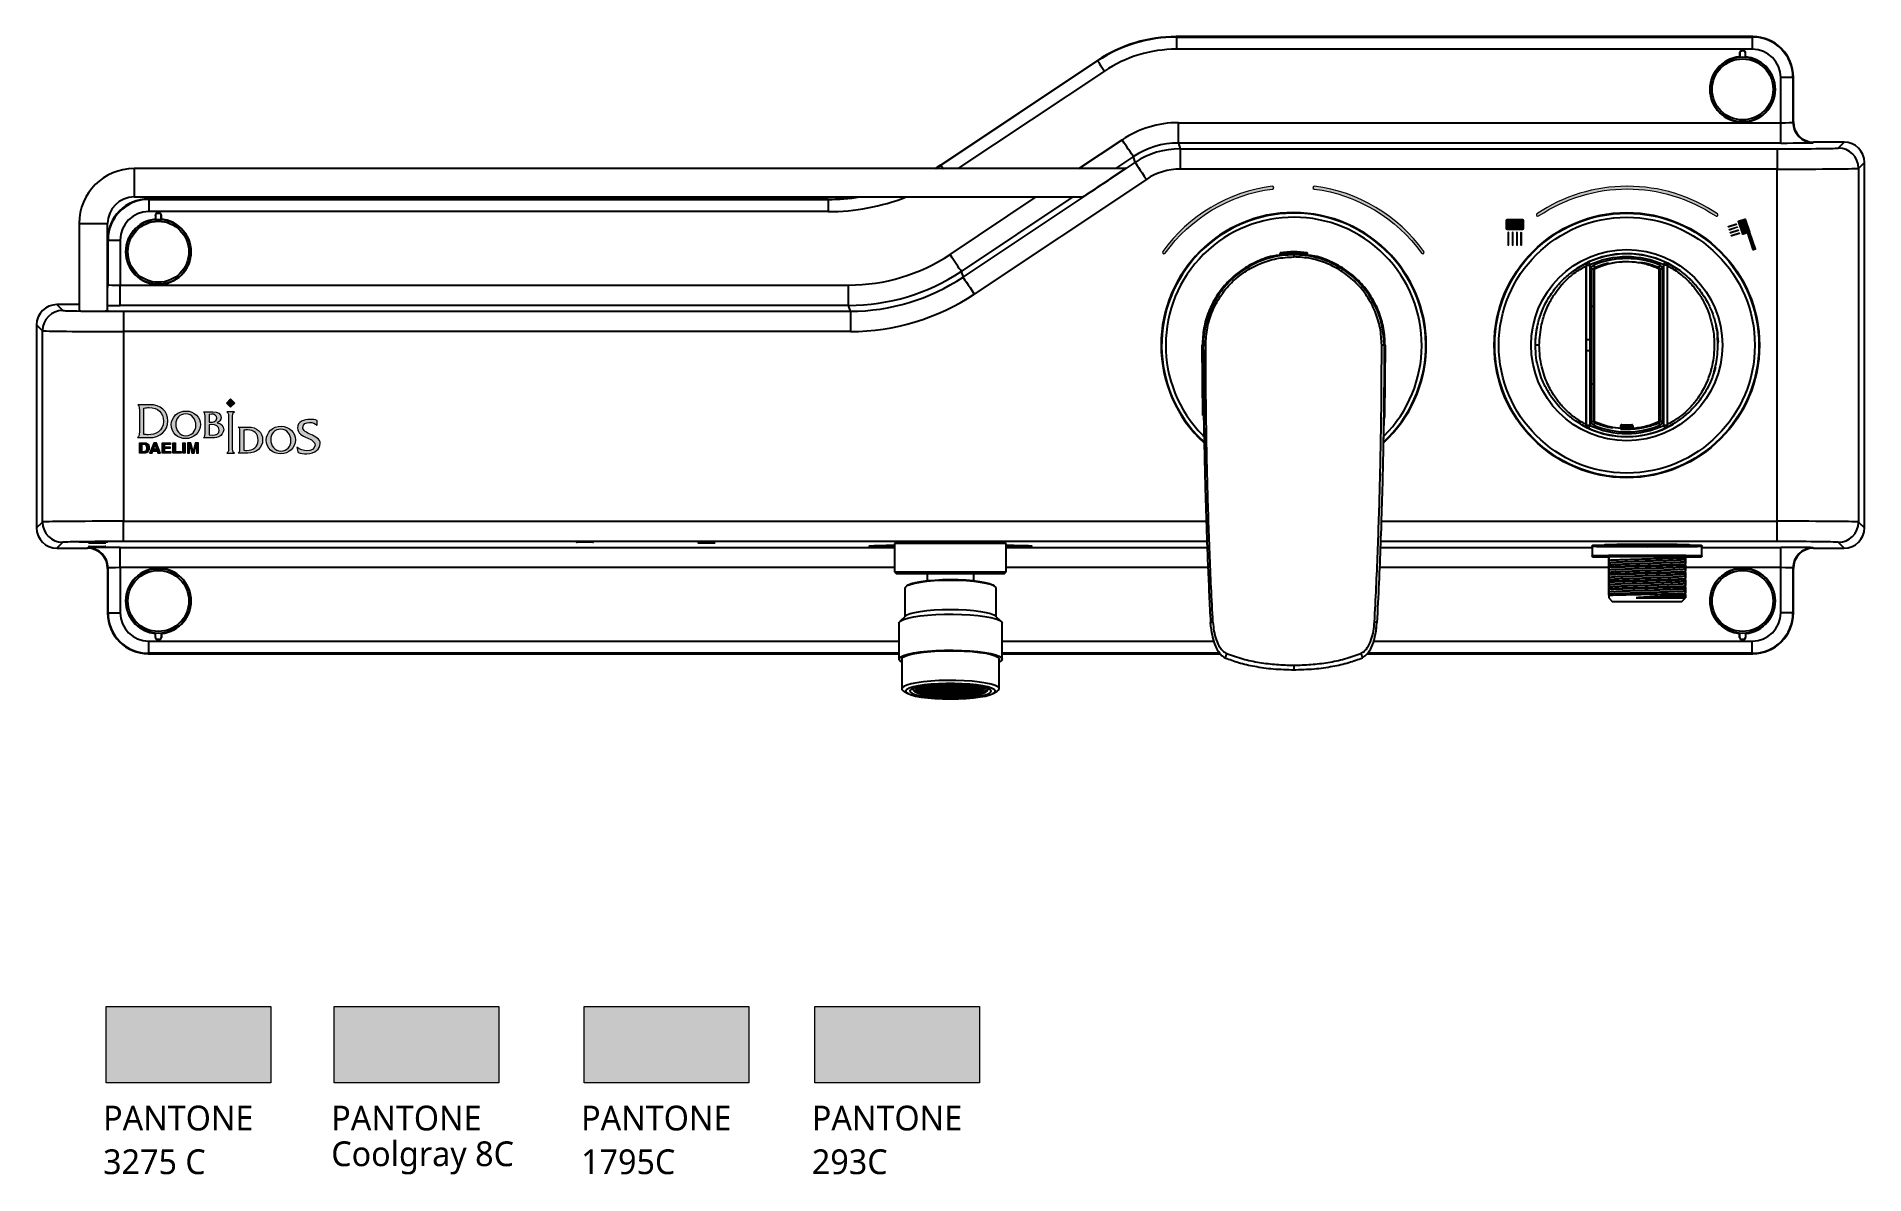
# Model space of a CAD drawing. Extents: x 14808 to 20058, y -13198 to -11680.
# Drawn here: x 19250.6 to 19363.1, y -12063.5 to -11993.4 of the extents above; entities that cross this region are included whole.
import ezdxf

# ---------------------------------------------------------------- set-up
doc = ezdxf.new("R2010")
doc.units = 0
doc.header["$LTSCALE"] = 7
doc.header["$MEASUREMENT"] = 0
for name, color, linetype in [('Layer 5', 7, 'CONTINUOUS'), ('로고', 7, 'CONTINUOUS'), ('온냉2', 7, 'CONTINUOUS'), ('전환', 7, 'CONTINUOUS')]:
    doc.layers.add(name, color=color, linetype=linetype)

msp = doc.modelspace()

# ---------------------------------------------------------------- texts
at = {"layer": '로고', "color": 250, "true_color": 0x231f20, "char_height": 1.5249, "attachment_point": 7}
for s, insert in [('\\fNoto Sans CJK KR Medium|b0|i0|c0|p34;\\W1;PANTONE', (19254.74, -12060.77)), ('\\fNoto Sans CJK KR Medium|b0|i0|c0|p34;\\W1;PANTONE', (19268.78, -12060.77)), ('\\fNoto Sans CJK KR Medium|b0|i0|c0|p34;\\W1;PANTONE', (19284.16, -12060.77)), ('\\fNoto Sans CJK KR Medium|b0|i0|c0|p34;\\W1;PANTONE', (19298.36, -12060.77)), ('\\fNoto Sans CJK KR Medium|b0|i0|c0|p34;\\W1;3275 C', (19254.74, -12063.46)), ('\\fNoto Sans CJK KR Medium|b0|i0|c0|p34;\\W1;Coolgray 8C', (19268.78, -12063.46)), ('\\fNoto Sans CJK KR Medium|b0|i0|c0|p34;\\W1;1795C', (19284.16, -12063.46)), ('\\fNoto Sans CJK KR Medium|b0|i0|c0|p34;\\W1;293C', (19298.36, -12063.46))]:
    msp.add_mtext(s, dxfattribs=dict(at, insert=insert))

# ---------------------------------------------------------------- blocks, each defined once
blk = doc.blocks.new('block 3')
at = {"layer": 'Layer 5', "color": 9, "lineweight": 25, "true_color": 0xc4c4c4}
blk.add_open_spline([(-85.55, 77.49), (-85.55, 81.91), (-89.13, 85.49), (-93.55, 85.49), (-97.96, 85.49), (-101.55, 81.91), (-101.55, 77.49), (-101.55, 73.08), (-97.96, 69.5), (-93.55, 69.5), (-89.13, 69.5), (-85.55, 73.08), (-85.55, 77.49), (-85.55, 77.49), (-85.55, 77.49), (-85.55, 77.49)], degree=3, knots=[0, 0, 0, 0, 1, 1, 1, 2, 2, 2, 3, 3, 3, 4, 4, 4, 5, 5, 5, 5], dxfattribs=at)
blk = doc.blocks.new('block 4')
at = {"layer": 'Layer 5', "color": 9, "lineweight": 25, "true_color": 0xc4c4c4}
blk.add_open_spline([(-85.55, 163.5), (-85.55, 167.91), (-89.13, 171.49), (-93.55, 171.49), (-97.96, 171.49), (-101.55, 167.91), (-101.55, 163.5), (-101.55, 159.08), (-97.96, 155.5), (-93.55, 155.5), (-89.13, 155.5), (-85.55, 159.08), (-85.55, 163.5), (-85.55, 163.5), (-85.55, 163.5), (-85.55, 163.5)], degree=3, knots=[0, 0, 0, 0, 1, 1, 1, 2, 2, 2, 3, 3, 3, 4, 4, 4, 5, 5, 5, 5], dxfattribs=at)
blk = doc.blocks.new('block 5')
at = {"layer": 'Layer 5', "color": 9, "lineweight": 25, "true_color": 0xc4c4c4}
blk.add_open_spline([(304.45, 203.49), (304.45, 207.91), (300.87, 211.49), (296.45, 211.49), (292.04, 211.49), (288.45, 207.91), (288.45, 203.49), (288.45, 199.08), (292.04, 195.5), (296.45, 195.5), (300.87, 195.5), (304.45, 199.08), (304.45, 203.49), (304.45, 203.49), (304.45, 203.49), (304.45, 203.49)], degree=3, knots=[0, 0, 0, 0, 1, 1, 1, 2, 2, 2, 3, 3, 3, 4, 4, 4, 5, 5, 5, 5], dxfattribs=at)
blk = doc.blocks.new('block 6')
at = {"layer": 'Layer 5', "color": 9, "lineweight": 25, "true_color": 0xc4c4c4}
blk.add_open_spline([(304.45, 77.49), (304.45, 81.91), (300.87, 85.49), (296.45, 85.49), (292.04, 85.49), (288.45, 81.91), (288.45, 77.49), (288.45, 73.08), (292.04, 69.5), (296.45, 69.5), (300.87, 69.5), (304.45, 73.08), (304.45, 77.49), (304.45, 77.49), (304.45, 77.49), (304.45, 77.49)], degree=3, knots=[0, 0, 0, 0, 1, 1, 1, 2, 2, 2, 3, 3, 3, 4, 4, 4, 5, 5, 5, 5], dxfattribs=at)
blk = doc.blocks.new('block 7')
at = {"layer": 'Layer 5', "color": 9, "lineweight": 25, "true_color": 0xc4c4c4}
blk.add_lwpolyline([(144.51, 183.99), (-99.55, 183.99)], dxfattribs=at)
blk = doc.blocks.new('block 8')
at = {"layer": 'Layer 5', "color": 9, "lineweight": 25, "true_color": 0xc4c4c4}
blk.add_lwpolyline([(-99.55, 177), (134.01, 177)], dxfattribs=at)
blk = doc.blocks.new('block 9')
at = {"layer": 'Layer 5', "color": 9, "lineweight": 25, "true_color": 0xc4c4c4}
blk.add_lwpolyline([(-106.05, 148.94), (-106.05, 170.49)], dxfattribs=at)
blk = doc.blocks.new('block 10')
at = {"layer": 'Layer 5', "color": 9, "lineweight": 25, "true_color": 0xc4c4c4}
blk.add_lwpolyline([(-113.05, 170.49), (-113.05, 148.94)], dxfattribs=at)
blk = doc.blocks.new('block 11')
at = {"layer": 'Layer 5', "color": 9, "lineweight": 25, "true_color": 0xc4c4c4}
blk.add_open_spline([(-99.55, 177), (-103.14, 177), (-106.05, 174.08), (-106.05, 170.49)], degree=3, dxfattribs=at)
blk = doc.blocks.new('block 12')
at = {"layer": 'Layer 5', "color": 9, "lineweight": 25, "true_color": 0xc4c4c4}
blk.add_open_spline([(-99.55, 183.99), (-107, 183.99), (-113.05, 177.95), (-113.05, 170.49)], degree=3, dxfattribs=at)
blk = doc.blocks.new('block 13')
at = {"layer": 'Layer 5', "color": 9, "lineweight": 25, "true_color": 0xc4c4c4}
blk.add_lwpolyline([(87.7, 91.69), (87.7, 84.69)], dxfattribs=at)
blk = doc.blocks.new('block 14')
at = {"layer": 'Layer 5', "color": 9, "lineweight": 25, "true_color": 0xc4c4c4}
blk.add_lwpolyline([(115.2, 84.69), (115.2, 91.69)], dxfattribs=at)
blk = doc.blocks.new('block 15')
at = {"layer": 'Layer 5', "color": 9, "lineweight": 25, "true_color": 0xc4c4c4}
blk.add_lwpolyline([(87.7, 84.69), (88.2, 84.19)], dxfattribs=at)
blk = doc.blocks.new('block 16')
at = {"layer": 'Layer 5', "color": 9, "lineweight": 25, "true_color": 0xc4c4c4}
blk.add_lwpolyline([(114.7, 84.19), (115.2, 84.69)], dxfattribs=at)
blk = doc.blocks.new('block 17')
at = {"layer": 'Layer 5', "color": 9, "lineweight": 25, "true_color": 0xc4c4c4}
blk.add_lwpolyline([(111.95, 91.69), (111.95, 91.87)], dxfattribs=at)
blk = doc.blocks.new('block 18')
at = {"layer": 'Layer 5', "color": 9, "lineweight": 25, "true_color": 0xc4c4c4}
blk.add_lwpolyline([(90.95, 91.72), (90.95, 91.69)], dxfattribs=at)
blk = doc.blocks.new('block 19')
at = {"layer": 'Layer 5', "color": 9, "lineweight": 25, "true_color": 0xc4c4c4}
blk.add_lwpolyline([(95.7, 84.19), (95.7, 82.5)], dxfattribs=at)
blk = doc.blocks.new('block 20')
at = {"layer": 'Layer 5', "color": 9, "lineweight": 25, "true_color": 0xc4c4c4}
blk.add_lwpolyline([(107.2, 82.5), (107.2, 84.19)], dxfattribs=at)
blk = doc.blocks.new('block 21')
at = {"layer": 'Layer 5', "color": 9, "lineweight": 25, "true_color": 0xc4c4c4}
blk.add_lwpolyline([(114.15, 63.16), (114.15, 72.02)], dxfattribs=at)
blk = doc.blocks.new('block 22')
at = {"layer": 'Layer 5', "color": 9, "lineweight": 25, "true_color": 0xc4c4c4}
blk.add_lwpolyline([(88.75, 72.02), (88.75, 63.16)], dxfattribs=at)
blk = doc.blocks.new('block 23')
at = {"layer": 'Layer 5', "color": 9, "lineweight": 25, "true_color": 0xc4c4c4}
blk.add_lwpolyline([(113.95, 72.41), (112.53, 73.79)], dxfattribs=at)
blk = doc.blocks.new('block 24')
at = {"layer": 'Layer 5', "color": 9, "lineweight": 25, "true_color": 0xc4c4c4}
blk.add_lwpolyline([(90.38, 73.79), (88.95, 72.41)], dxfattribs=at)
blk = doc.blocks.new('block 25')
at = {"layer": 'Layer 5', "color": 9, "lineweight": 25, "true_color": 0xc4c4c4}
blk.add_lwpolyline([(112.7, 73.62), (112.7, 80.59)], dxfattribs=at)
blk = doc.blocks.new('block 26')
at = {"layer": 'Layer 5', "color": 9, "lineweight": 25, "true_color": 0xc4c4c4}
blk.add_lwpolyline([(90.2, 80.59), (90.2, 73.62)], dxfattribs=at)
blk = doc.blocks.new('block 27')
at = {"layer": 'Layer 5', "color": 9, "lineweight": 25, "true_color": 0xc4c4c4}
blk.add_lwpolyline([(112.53, 80.93), (112.23, 81.22)], dxfattribs=at)
blk = doc.blocks.new('block 28')
at = {"layer": 'Layer 5', "color": 9, "lineweight": 25, "true_color": 0xc4c4c4}
blk.add_lwpolyline([(90.67, 81.22), (90.38, 80.93)], dxfattribs=at)
blk = doc.blocks.new('block 29')
at = {"layer": 'Layer 5', "color": 9, "lineweight": 25, "true_color": 0xc4c4c4}
blk.add_lwpolyline([(90.03, 55.21), (90.98, 54.7)], dxfattribs=at)
blk = doc.blocks.new('block 30')
at = {"layer": 'Layer 5', "color": 9, "lineweight": 25, "true_color": 0xc4c4c4}
blk.add_lwpolyline([(111.93, 54.7), (112.88, 55.21)], dxfattribs=at)
blk = doc.blocks.new('block 31')
at = {"layer": 'Layer 5', "color": 9, "lineweight": 25, "true_color": 0xc4c4c4}
blk.add_lwpolyline([(113.45, 55.85), (113.45, 63.16)], dxfattribs=at)
blk = doc.blocks.new('block 32')
at = {"layer": 'Layer 5', "color": 9, "lineweight": 25, "true_color": 0xc4c4c4}
blk.add_lwpolyline([(89.45, 63.16), (89.45, 55.85)], dxfattribs=at)
blk = doc.blocks.new('block 33')
at = {"layer": 'Layer 5', "color": 9, "lineweight": 25, "true_color": 0xc4c4c4}
blk.add_open_spline([(109.8, 54.87), (109.85, 54.89), (109.9, 54.91), (109.95, 54.93), (110.17, 55.02), (110.31, 55.13), (110.45, 55.28), (110.56, 55.39), (110.66, 55.52), (110.68, 55.68), (110.69, 55.74), (110.68, 55.82), (110.67, 55.89)], degree=3, knots=[0, 0, 0, 0, 1, 1, 1, 2, 2, 2, 3, 3, 3, 4, 4, 4, 4], dxfattribs=at)
blk = doc.blocks.new('block 34')
at = {"layer": 'Layer 5', "color": 9, "lineweight": 25, "true_color": 0xc4c4c4}
blk.add_open_spline([(92.24, 55.89), (92.23, 55.8), (92.23, 55.71), (92.24, 55.63), (92.27, 55.47), (92.37, 55.35), (92.48, 55.25), (92.52, 55.22), (92.57, 55.19), (92.61, 55.16)], degree=3, knots=[0, 0, 0, 0, 1, 1, 1, 2, 2, 2, 3, 3, 3, 3], dxfattribs=at)
blk = doc.blocks.new('block 35')
at = {"layer": 'Layer 5', "color": 9, "lineweight": 25, "true_color": 0xc4c4c4}
blk.add_lwpolyline([(92.2, 55.94), (92.2, 55.87)], dxfattribs=at)
blk = doc.blocks.new('block 36')
at = {"layer": 'Layer 5', "color": 9, "lineweight": 25, "true_color": 0xc4c4c4}
blk.add_lwpolyline([(110.7, 55.87), (110.7, 55.94)], dxfattribs=at)
blk = doc.blocks.new('block 37')
at = {"layer": 'Layer 5', "color": 9, "lineweight": 25, "true_color": 0xc4c4c4}
blk.add_lwpolyline([(257.95, 160.02), (257.95, 120.97)], dxfattribs=at)
blk = doc.blocks.new('block 38')
at = {"layer": 'Layer 5', "color": 9, "lineweight": 25, "true_color": 0xc4c4c4}
blk.add_lwpolyline([(257.95, 160.02), (257.95, 120.97)], dxfattribs=at)
blk = doc.blocks.new('block 39')
at = {"layer": 'Layer 5', "color": 9, "lineweight": 25, "true_color": 0xc4c4c4}
blk.add_lwpolyline([(277.95, 120.97), (277.95, 160.02)], dxfattribs=at)
blk = doc.blocks.new('block 40')
at = {"layer": 'Layer 5', "color": 9, "lineweight": 25, "true_color": 0xc4c4c4}
blk.add_lwpolyline([(277.95, 120.97), (277.95, 160.02)], dxfattribs=at)
blk = doc.blocks.new('block 41')
at = {"layer": 'Layer 5', "color": 9, "lineweight": 25, "true_color": 0xc4c4c4}
blk.add_lwpolyline([(276.11, 159.37), (276.12, 159.35)], dxfattribs=at)
blk = doc.blocks.new('block 42')
at = {"layer": 'Layer 5', "color": 9, "lineweight": 25, "true_color": 0xc4c4c4}
blk.add_open_spline([(259.94, 121.43), (259.88, 121.49), (259.83, 121.54), (259.8, 121.61), (259.77, 121.67), (259.76, 121.75), (259.75, 121.82)], degree=3, knots=[0, 0, 0, 0, 1, 1, 1, 2, 2, 2, 2], dxfattribs=at)
blk = doc.blocks.new('block 43')
at = {"layer": 'Layer 5', "color": 9, "lineweight": 25, "true_color": 0xc4c4c4}
blk.add_lwpolyline([(276.15, 121.82), (276.13, 121.68)], dxfattribs=at)
blk = doc.blocks.new('block 44')
at = {"layer": 'Layer 5', "color": 9, "lineweight": 25, "true_color": 0xc4c4c4}
blk.add_lwpolyline([(276.11, 121.62), (276.07, 121.54)], dxfattribs=at)
blk = doc.blocks.new('block 45')
at = {"layer": 'Layer 5', "color": 9, "lineweight": 25, "true_color": 0xc4c4c4}
blk.add_lwpolyline([(276.12, 121.64), (275.97, 121.43)], dxfattribs=at)
blk = doc.blocks.new('block 46')
at = {"layer": 'Layer 5', "color": 9, "lineweight": 25, "true_color": 0xc4c4c4}
blk.add_lwpolyline([(277.37, 120.06), (277.55, 120.22)], dxfattribs=at)
blk = doc.blocks.new('block 47')
at = {"layer": 'Layer 5', "color": 9, "lineweight": 25, "true_color": 0xc4c4c4}
blk.add_lwpolyline([(277.6, 120.21), (277.6, 120.21)], dxfattribs=at)
blk = doc.blocks.new('block 48')
at = {"layer": 'Layer 5', "color": 9, "lineweight": 25, "true_color": 0xc4c4c4}
blk.add_lwpolyline([(277.45, 160.85), (277.37, 160.93)], dxfattribs=at)
blk = doc.blocks.new('block 49')
at = {"layer": 'Layer 5', "color": 9, "lineweight": 25, "true_color": 0xc4c4c4}
blk.add_open_spline([(289.41, 134.01), (289.54, 134.47), (289.68, 134.93), (289.79, 135.4), (289.97, 136.11), (290.09, 136.84), (290.18, 137.56), (290.29, 138.42), (290.37, 139.27), (290.37, 140.13), (290.38, 140.96), (290.32, 141.78), (290.26, 142.61)], degree=3, knots=[0, 0, 0, 0, 1, 1, 1, 2, 2, 2, 3, 3, 3, 4, 4, 4, 4], dxfattribs=at)
blk = doc.blocks.new('block 50')
at = {"layer": 'Layer 5', "color": 9, "lineweight": 25, "true_color": 0xc4c4c4}
blk.add_open_spline([(185.85, 60.56), (187.57, 60.6), (189.29, 60.64), (191, 60.79), (192.53, 60.92), (194.05, 61.14), (195.56, 61.42), (196.9, 61.67), (198.23, 61.97), (199.53, 62.35), (200.66, 62.69), (201.76, 63.09), (202.87, 63.5)], degree=3, knots=[0, 0, 0, 0, 1, 1, 1, 2, 2, 2, 3, 3, 3, 4, 4, 4, 4], dxfattribs=at)
blk = doc.blocks.new('block 51')
at = {"layer": 'Layer 5', "color": 9, "lineweight": 25, "true_color": 0xc4c4c4}
blk.add_open_spline([(169.03, 63.5), (170.14, 63.09), (171.25, 62.69), (172.38, 62.35), (173.68, 61.97), (175.01, 61.67), (176.34, 61.42), (177.86, 61.14), (179.38, 60.92), (180.91, 60.79), (182.62, 60.64), (184.34, 60.6), (186.06, 60.56)], degree=3, knots=[0, 0, 0, 0, 1, 1, 1, 2, 2, 2, 3, 3, 3, 4, 4, 4, 4], dxfattribs=at)
blk = doc.blocks.new('block 52')
at = {"layer": 'Layer 5', "color": 9, "lineweight": 25, "true_color": 0xc4c4c4}
blk.add_open_spline([(202.77, 63.46), (203.11, 63.67), (203.45, 63.88), (203.74, 64.14), (204.19, 64.53), (204.54, 65.04), (204.84, 65.58), (205.24, 66.3), (205.54, 67.08), (205.77, 67.88), (206.04, 68.87), (206.18, 69.9), (206.33, 70.94)], degree=3, knots=[0, 0, 0, 0, 1, 1, 1, 2, 2, 2, 3, 3, 3, 4, 4, 4, 4], dxfattribs=at)
blk = doc.blocks.new('block 53')
at = {"layer": 'Layer 5', "color": 9, "lineweight": 25, "true_color": 0xc4c4c4}
blk.add_open_spline([(165.58, 70.94), (165.68, 70.14), (165.79, 69.34), (165.96, 68.56), (166.13, 67.82), (166.35, 67.09), (166.66, 66.4), (166.93, 65.77), (167.27, 65.17), (167.71, 64.63), (167.91, 64.38), (168.13, 64.15), (168.38, 63.95), (168.61, 63.77), (168.87, 63.61), (169.13, 63.46)], degree=3, knots=[0, 0, 0, 0, 1, 1, 1, 2, 2, 2, 3, 3, 3, 4, 4, 4, 5, 5, 5, 5], dxfattribs=at)
blk = doc.blocks.new('block 54')
at = {"layer": 'Layer 5', "color": 9, "lineweight": 25, "true_color": 0xc4c4c4}
blk.add_open_spline([(208.18, 140.5), (208.18, 140.86), (208.19, 141.22), (208.18, 141.59), (208.16, 141.95), (208.13, 142.31), (208.11, 142.68)], degree=3, knots=[0, 0, 0, 0, 1, 1, 1, 2, 2, 2, 2], dxfattribs=at)
blk = doc.blocks.new('block 55')
at = {"layer": 'Layer 5', "color": 9, "lineweight": 25, "true_color": 0xc4c4c4}
blk.add_open_spline([(187.81, 162.67), (187.56, 162.69), (187.32, 162.71), (187.07, 162.72), (186.7, 162.74), (186.33, 162.74), (185.95, 162.74)], degree=3, knots=[0, 0, 0, 0, 1, 1, 1, 2, 2, 2, 2], dxfattribs=at)
blk = doc.blocks.new('block 56')
at = {"layer": 'Layer 5', "color": 9, "lineweight": 25, "true_color": 0xc4c4c4}
blk.add_lwpolyline([(188.19, 162.64), (187.81, 162.67)], dxfattribs=at)
blk = doc.blocks.new('block 57')
at = {"layer": 'Layer 5', "color": 9, "lineweight": 25, "true_color": 0xc4c4c4}
blk.add_lwpolyline([(184.1, 162.67), (183.72, 162.64)], dxfattribs=at)
blk = doc.blocks.new('block 58')
at = {"layer": 'Layer 5', "color": 9, "lineweight": 25, "true_color": 0xc4c4c4}
blk.add_open_spline([(185.95, 162.74), (185.58, 162.74), (185.21, 162.74), (184.83, 162.72), (184.59, 162.71), (184.34, 162.69), (184.1, 162.67)], degree=3, knots=[0, 0, 0, 0, 1, 1, 1, 2, 2, 2, 2], dxfattribs=at)
blk = doc.blocks.new('block 59')
at = {"layer": 'Layer 5', "color": 9, "lineweight": 25, "true_color": 0xc4c4c4}
blk.add_open_spline([(163.8, 142.68), (163.77, 142.31), (163.74, 141.95), (163.73, 141.59), (163.72, 141.22), (163.72, 140.86), (163.72, 140.5)], degree=3, knots=[0, 0, 0, 0, 1, 1, 1, 2, 2, 2, 2], dxfattribs=at)
blk = doc.blocks.new('block 60')
at = {"layer": 'Layer 5', "color": 9, "lineweight": 25, "true_color": 0xc4c4c4}
blk.add_open_spline([(163.85, 122.24), (163.84, 122.25), (163.82, 122.26), (163.81, 122.24), (163.8, 122.2), (163.8, 122.12), (163.8, 121.99), (163.8, 121.88), (163.8, 121.74), (163.8, 121.61)], degree=3, knots=[0, 0, 0, 0, 1, 1, 1, 2, 2, 2, 3, 3, 3, 3], dxfattribs=at)
blk = doc.blocks.new('block 61')
at = {"layer": 'Layer 5', "color": 9, "lineweight": 25, "true_color": 0xc4c4c4}
blk.add_lwpolyline([(207.82, 108.49), (207.83, 108.73)], dxfattribs=at)
blk = doc.blocks.new('block 62')
at = {"layer": 'Layer 5', "color": 9, "lineweight": 25, "true_color": 0xc4c4c4}
blk.add_lwpolyline([(164.08, 108.73), (164.08, 108.49)], dxfattribs=at)
blk = doc.blocks.new('block 63')
at = {"layer": 'Layer 5', "color": 9, "lineweight": 25, "true_color": 0xc4c4c4}
blk.add_lwpolyline([(182.55, 163.1), (182.55, 162.66)], dxfattribs=at)
blk = doc.blocks.new('block 64')
at = {"layer": 'Layer 5', "color": 9, "lineweight": 25, "true_color": 0xc4c4c4}
blk.add_lwpolyline([(189.35, 162.66), (189.35, 163.1)], dxfattribs=at)
blk = doc.blocks.new('block 65')
at = {"layer": 'Layer 5', "color": 9, "lineweight": 25, "true_color": 0xc4c4c4}
blk.add_open_spline([(189.35, 163.1), (189.35, 163.15), (189.32, 163.19), (189.27, 163.2)], degree=3, dxfattribs=at)
blk = doc.blocks.new('block 66')
at = {"layer": 'Layer 5', "color": 9, "lineweight": 25, "true_color": 0xc4c4c4}
blk.add_open_spline([(182.64, 163.2), (182.59, 163.19), (182.55, 163.15), (182.55, 163.1)], degree=3, dxfattribs=at)
blk = doc.blocks.new('block 67')
at = {"layer": 'Layer 5', "color": 9, "lineweight": 25, "true_color": 0xc4c4c4}
blk.add_open_spline([(189.27, 163.2), (187.07, 163.56), (184.83, 163.56), (182.64, 163.2)], degree=3, dxfattribs=at)
blk = doc.blocks.new('block 68')
at = {"layer": 'Layer 5', "color": 9, "lineweight": 25, "true_color": 0xc4c4c4}
blk.add_lwpolyline([(286.45, 88.58), (286.45, 90.98)], dxfattribs=at)
blk = doc.blocks.new('block 69')
at = {"layer": 'Layer 5', "color": 9, "lineweight": 25, "true_color": 0xc4c4c4}
blk.add_lwpolyline([(259.45, 90.98), (259.45, 88.58)], dxfattribs=at)
blk = doc.blocks.new('block 70')
at = {"layer": 'Layer 5', "color": 9, "lineweight": 25, "true_color": 0xc4c4c4}
blk.add_lwpolyline([(263.5, 78.23), (264.45, 77.28)], dxfattribs=at)
blk = doc.blocks.new('block 71')
at = {"layer": 'Layer 5', "color": 9, "lineweight": 25, "true_color": 0xc4c4c4}
blk.add_lwpolyline([(281.45, 77.28), (282.4, 78.23)], dxfattribs=at)
blk = doc.blocks.new('block 72')
at = {"layer": 'Layer 5', "color": 9, "lineweight": 25, "true_color": 0xc4c4c4}
blk.add_open_spline([(-86.03, 77.49), (-86.03, 81.64), (-89.4, 85.01), (-93.55, 85.01), (-97.7, 85.01), (-101.06, 81.64), (-101.06, 77.49), (-101.06, 73.34), (-97.7, 69.98), (-93.55, 69.98), (-89.4, 69.98), (-86.03, 73.34), (-86.03, 77.49), (-86.03, 77.49), (-86.03, 77.49), (-86.03, 77.49)], degree=3, knots=[0, 0, 0, 0, 1, 1, 1, 2, 2, 2, 3, 3, 3, 4, 4, 4, 5, 5, 5, 5], dxfattribs=at)
blk = doc.blocks.new('block 73')
at = {"layer": 'Layer 5', "color": 9, "lineweight": 25, "true_color": 0xc4c4c4}
blk.add_open_spline([(-85.56, 77.49), (-85.56, 81.91), (-89.13, 85.49), (-93.55, 85.49), (-97.96, 85.49), (-101.54, 81.91), (-101.54, 77.49), (-101.54, 73.08), (-97.96, 69.5), (-93.55, 69.5), (-89.13, 69.5), (-85.56, 73.08), (-85.56, 77.49), (-85.56, 77.49), (-85.56, 77.49), (-85.56, 77.49)], degree=3, knots=[0, 0, 0, 0, 1, 1, 1, 2, 2, 2, 3, 3, 3, 4, 4, 4, 5, 5, 5, 5], dxfattribs=at)
blk = doc.blocks.new('block 74')
at = {"layer": 'Layer 5', "color": 9, "lineweight": 25, "true_color": 0xc4c4c4}
blk.add_open_spline([(-85.55, 77.49), (-85.55, 81.91), (-89.13, 85.49), (-93.55, 85.49), (-97.96, 85.49), (-101.55, 81.91), (-101.55, 77.49), (-101.55, 73.08), (-97.96, 69.5), (-93.55, 69.5), (-89.13, 69.5), (-85.55, 73.08), (-85.55, 77.49), (-85.55, 77.49), (-85.55, 77.49), (-85.55, 77.49)], degree=3, knots=[0, 0, 0, 0, 1, 1, 1, 2, 2, 2, 3, 3, 3, 4, 4, 4, 5, 5, 5, 5], dxfattribs=at)
blk = doc.blocks.new('block 75')
at = {"layer": 'Layer 5', "color": 9, "lineweight": 25, "true_color": 0xc4c4c4}
blk.add_open_spline([(-86.03, 163.5), (-86.03, 167.65), (-89.4, 171.01), (-93.55, 171.01), (-97.7, 171.01), (-101.06, 167.65), (-101.06, 163.5), (-101.06, 159.34), (-97.7, 155.98), (-93.55, 155.98), (-89.4, 155.98), (-86.03, 159.34), (-86.03, 163.5), (-86.03, 163.5), (-86.03, 163.5), (-86.03, 163.5)], degree=3, knots=[0, 0, 0, 0, 1, 1, 1, 2, 2, 2, 3, 3, 3, 4, 4, 4, 5, 5, 5, 5], dxfattribs=at)
blk = doc.blocks.new('block 76')
at = {"layer": 'Layer 5', "color": 9, "lineweight": 25, "true_color": 0xc4c4c4}
blk.add_open_spline([(-85.56, 163.5), (-85.56, 167.91), (-89.13, 171.49), (-93.55, 171.49), (-97.96, 171.49), (-101.54, 167.91), (-101.54, 163.5), (-101.54, 159.08), (-97.96, 155.5), (-93.55, 155.5), (-89.13, 155.5), (-85.56, 159.08), (-85.56, 163.5), (-85.56, 163.5), (-85.56, 163.5), (-85.56, 163.5)], degree=3, knots=[0, 0, 0, 0, 1, 1, 1, 2, 2, 2, 3, 3, 3, 4, 4, 4, 5, 5, 5, 5], dxfattribs=at)
blk = doc.blocks.new('block 77')
at = {"layer": 'Layer 5', "color": 9, "lineweight": 25, "true_color": 0xc4c4c4}
blk.add_open_spline([(-85.55, 163.5), (-85.55, 167.91), (-89.13, 171.49), (-93.55, 171.49), (-97.96, 171.49), (-101.55, 167.91), (-101.55, 163.5), (-101.55, 159.08), (-97.96, 155.5), (-93.55, 155.5), (-89.13, 155.5), (-85.55, 159.08), (-85.55, 163.5), (-85.55, 163.5), (-85.55, 163.5), (-85.55, 163.5)], degree=3, knots=[0, 0, 0, 0, 1, 1, 1, 2, 2, 2, 3, 3, 3, 4, 4, 4, 5, 5, 5, 5], dxfattribs=at)
blk = doc.blocks.new('block 78')
at = {"layer": 'Layer 5', "color": 9, "lineweight": 25, "true_color": 0xc4c4c4}
blk.add_open_spline([(303.97, 203.49), (303.97, 207.65), (300.6, 211.01), (296.45, 211.01), (292.3, 211.01), (288.94, 207.65), (288.94, 203.49), (288.94, 199.34), (292.3, 195.98), (296.45, 195.98), (300.6, 195.98), (303.97, 199.34), (303.97, 203.49), (303.97, 203.49), (303.97, 203.49), (303.97, 203.49)], degree=3, knots=[0, 0, 0, 0, 1, 1, 1, 2, 2, 2, 3, 3, 3, 4, 4, 4, 5, 5, 5, 5], dxfattribs=at)
blk = doc.blocks.new('block 79')
at = {"layer": 'Layer 5', "color": 9, "lineweight": 25, "true_color": 0xc4c4c4}
blk.add_open_spline([(304.44, 203.49), (304.44, 207.91), (300.87, 211.49), (296.45, 211.49), (292.04, 211.49), (288.46, 207.91), (288.46, 203.49), (288.46, 199.08), (292.04, 195.5), (296.45, 195.5), (300.87, 195.5), (304.44, 199.08), (304.44, 203.49), (304.44, 203.49), (304.44, 203.49), (304.44, 203.49)], degree=3, knots=[0, 0, 0, 0, 1, 1, 1, 2, 2, 2, 3, 3, 3, 4, 4, 4, 5, 5, 5, 5], dxfattribs=at)
blk = doc.blocks.new('block 80')
at = {"layer": 'Layer 5', "color": 9, "lineweight": 25, "true_color": 0xc4c4c4}
blk.add_open_spline([(304.45, 203.49), (304.45, 207.91), (300.87, 211.49), (296.45, 211.49), (292.04, 211.49), (288.45, 207.91), (288.45, 203.49), (288.45, 199.08), (292.04, 195.5), (296.45, 195.5), (300.87, 195.5), (304.45, 199.08), (304.45, 203.49), (304.45, 203.49), (304.45, 203.49), (304.45, 203.49)], degree=3, knots=[0, 0, 0, 0, 1, 1, 1, 2, 2, 2, 3, 3, 3, 4, 4, 4, 5, 5, 5, 5], dxfattribs=at)
blk = doc.blocks.new('block 81')
at = {"layer": 'Layer 5', "color": 9, "lineweight": 25, "true_color": 0xc4c4c4}
blk.add_open_spline([(303.97, 77.49), (303.97, 81.64), (300.6, 85.01), (296.45, 85.01), (292.3, 85.01), (288.94, 81.64), (288.94, 77.49), (288.94, 73.34), (292.3, 69.98), (296.45, 69.98), (300.6, 69.98), (303.97, 73.34), (303.97, 77.49), (303.97, 77.49), (303.97, 77.49), (303.97, 77.49)], degree=3, knots=[0, 0, 0, 0, 1, 1, 1, 2, 2, 2, 3, 3, 3, 4, 4, 4, 5, 5, 5, 5], dxfattribs=at)
blk = doc.blocks.new('block 82')
at = {"layer": 'Layer 5', "color": 9, "lineweight": 25, "true_color": 0xc4c4c4}
blk.add_open_spline([(304.44, 77.49), (304.44, 81.91), (300.87, 85.49), (296.45, 85.49), (292.04, 85.49), (288.46, 81.91), (288.46, 77.49), (288.46, 73.08), (292.04, 69.5), (296.45, 69.5), (300.87, 69.5), (304.44, 73.08), (304.44, 77.49), (304.44, 77.49), (304.44, 77.49), (304.44, 77.49)], degree=3, knots=[0, 0, 0, 0, 1, 1, 1, 2, 2, 2, 3, 3, 3, 4, 4, 4, 5, 5, 5, 5], dxfattribs=at)
blk = doc.blocks.new('block 83')
at = {"layer": 'Layer 5', "color": 9, "lineweight": 25, "true_color": 0xc4c4c4}
blk.add_open_spline([(304.45, 77.49), (304.45, 81.91), (300.87, 85.49), (296.45, 85.49), (292.04, 85.49), (288.45, 81.91), (288.45, 77.49), (288.45, 73.08), (292.04, 69.5), (296.45, 69.5), (300.87, 69.5), (304.45, 73.08), (304.45, 77.49), (304.45, 77.49), (304.45, 77.49), (304.45, 77.49)], degree=3, knots=[0, 0, 0, 0, 1, 1, 1, 2, 2, 2, 3, 3, 3, 4, 4, 4, 5, 5, 5, 5], dxfattribs=at)
blk = doc.blocks.new('block 84')
at = {"layer": 'Layer 5', "color": 9, "lineweight": 25, "true_color": 0xc4c4c4}
blk.add_lwpolyline([(112.9, 84.69), (115.2, 84.69)], dxfattribs=at)
blk = doc.blocks.new('block 85')
at = {"layer": 'Layer 5', "color": 9, "lineweight": 25, "true_color": 0xc4c4c4}
blk.add_lwpolyline([(87.7, 84.69), (112.9, 84.69)], dxfattribs=at)
blk = doc.blocks.new('block 86')
at = {"layer": 'Layer 5', "color": 9, "lineweight": 25, "true_color": 0xc4c4c4}
blk.add_lwpolyline([(115.2, 91.69), (87.7, 91.69)], dxfattribs=at)
blk = doc.blocks.new('block 87')
at = {"layer": 'Layer 5', "color": 9, "lineweight": 25, "true_color": 0xc4c4c4}
blk.add_lwpolyline([(112.49, 84.19), (88.2, 84.19)], dxfattribs=at)
blk = doc.blocks.new('block 88')
at = {"layer": 'Layer 5', "color": 9, "lineweight": 25, "true_color": 0xc4c4c4}
blk.add_lwpolyline([(114.7, 84.19), (112.49, 84.19)], dxfattribs=at)
blk = doc.blocks.new('block 89')
at = {"layer": 'Layer 5', "color": 9, "lineweight": 25, "true_color": 0xc4c4c4}
blk.add_lwpolyline([(91.25, 91.9), (91.25, 91.88)], dxfattribs=at)
blk = doc.blocks.new('block 90')
at = {"layer": 'Layer 5', "color": 9, "lineweight": 25, "true_color": 0xc4c4c4}
blk.add_open_spline([(91.15, 91.76), (91.16, 91.77), (91.17, 91.78), (91.21, 91.79), (91.35, 91.82), (91.87, 91.85), (92.55, 91.88), (93.13, 91.91), (93.83, 91.94), (94.52, 91.97)], degree=3, knots=[0, 0, 0, 0, 1, 1, 1, 2, 2, 2, 3, 3, 3, 3], dxfattribs=at)
blk = doc.blocks.new('block 91')
at = {"layer": 'Layer 5', "color": 9, "lineweight": 25, "true_color": 0xc4c4c4}
blk.add_lwpolyline([(89.45, 62.44), (89.14, 62.62), (88.79, 62.99), (88.81, 63.36), (89.19, 63.73), (89.92, 64.08), (90.99, 64.41), (92.35, 64.7), (93.98, 64.94), (95.82, 65.14), (97.83, 65.27), (99.94, 65.35), (102.09, 65.36), (104.23, 65.31), (106.28, 65.2), (108.2, 65.03), (109.92, 64.8), (111.4, 64.53), (112.59, 64.22), (113.46, 63.88), (113.99, 63.51), (114.15, 63.14), (113.95, 62.77), (113.45, 62.44)], dxfattribs=at)
blk = doc.blocks.new('block 92')
at = {"layer": 'Layer 5', "color": 9, "lineweight": 25, "true_color": 0xc4c4c4}
blk.add_lwpolyline([(88.75, 72.02), (88.81, 72.23), (89.19, 72.59), (89.92, 72.95), (90.99, 73.27), (92.35, 73.56), (93.98, 73.8), (95.82, 74), (97.83, 74.14), (99.94, 74.21), (102.09, 74.22), (104.23, 74.17), (106.28, 74.06), (108.2, 73.89), (109.92, 73.67), (111.4, 73.39), (112.59, 73.08), (113.46, 72.74), (113.99, 72.38), (114.15, 72.02)], dxfattribs=at)
blk = doc.blocks.new('block 93')
at = {"layer": 'Layer 5', "color": 9, "lineweight": 25, "true_color": 0xc4c4c4}
blk.add_lwpolyline([(89.45, 63.16), (89.53, 63.39), (89.94, 63.75), (90.7, 64.08), (91.79, 64.4), (93.18, 64.67), (94.81, 64.89), (96.65, 65.07), (98.63, 65.18), (100.7, 65.24), (102.79, 65.23), (104.84, 65.16), (106.79, 65.02), (108.57, 64.84), (110.14, 64.6), (111.45, 64.31), (112.45, 63.99), (113.12, 63.65), (113.43, 63.29), (113.45, 63.16)], dxfattribs=at)
blk = doc.blocks.new('block 94')
at = {"layer": 'Layer 5', "color": 9, "lineweight": 25, "true_color": 0xc4c4c4}
blk.add_lwpolyline([(90.38, 73.79), (90.74, 74.05), (91.53, 74.37), (92.64, 74.66), (94.02, 74.92), (95.65, 75.12), (97.47, 75.28), (99.41, 75.37), (101.42, 75.4), (103.43, 75.37), (105.37, 75.28), (107.19, 75.13), (108.83, 74.92), (110.23, 74.67), (111.34, 74.38), (112.14, 74.06), (112.53, 73.79)], dxfattribs=at)
blk = doc.blocks.new('block 95')
at = {"layer": 'Layer 5', "color": 9, "lineweight": 25, "true_color": 0xc4c4c4}
blk.add_lwpolyline([(112.7, 80.59), (112.6, 80.86), (112.14, 81.2), (111.34, 81.52), (110.23, 81.81), (108.83, 82.06), (107.19, 82.27), (105.37, 82.42), (103.43, 82.51), (101.42, 82.54), (99.41, 82.51), (97.47, 82.42), (95.65, 82.26), (94.02, 82.06), (92.64, 81.8), (91.53, 81.51), (90.74, 81.19), (90.3, 80.85), (90.2, 80.59)], dxfattribs=at)
blk = doc.blocks.new('block 96')
at = {"layer": 'Layer 5', "color": 9, "lineweight": 25, "true_color": 0xc4c4c4}
blk.add_lwpolyline([(90.67, 81.22), (91.03, 81.47), (91.79, 81.78), (92.87, 82.07), (94.22, 82.31), (95.81, 82.51), (97.57, 82.66), (99.46, 82.75), (101.42, 82.79), (103.37, 82.76), (105.27, 82.67), (107.04, 82.52), (108.63, 82.32), (109.99, 82.08), (111.08, 81.79), (111.86, 81.48), (112.23, 81.22)], dxfattribs=at)
blk = doc.blocks.new('block 97')
at = {"layer": 'Layer 5', "color": 9, "lineweight": 25, "true_color": 0xc4c4c4}
blk.add_lwpolyline([(111.45, 57), (110.14, 57.29), (108.57, 57.53), (106.79, 57.71), (104.84, 57.85), (102.79, 57.92), (100.7, 57.93), (98.63, 57.87), (96.65, 57.76), (94.81, 57.58), (93.18, 57.36), (91.79, 57.09), (90.7, 56.78), (89.94, 56.44), (89.53, 56.08), (89.48, 55.72), (89.79, 55.36), (90.03, 55.21)], dxfattribs=at)
blk = doc.blocks.new('block 98')
at = {"layer": 'Layer 5', "color": 9, "lineweight": 25, "true_color": 0xc4c4c4}
blk.add_lwpolyline([(112.88, 55.21), (112.96, 55.26), (113.38, 55.62), (113.43, 55.98), (113.12, 56.34), (112.45, 56.68), (111.45, 57)], dxfattribs=at)
blk = doc.blocks.new('block 99')
at = {"layer": 'Layer 5', "color": 9, "lineweight": 25, "true_color": 0xc4c4c4}
blk.add_lwpolyline([(110.61, 56.34), (109.38, 56.6), (107.89, 56.83), (106.19, 57), (104.35, 57.12), (102.4, 57.18), (100.43, 57.18), (98.49, 57.12), (96.65, 57), (94.96, 56.82), (93.48, 56.6), (92.25, 56.33), (91.32, 56.03), (90.72, 55.7), (90.46, 55.36), (90.56, 55.02), (91, 54.68), (91.78, 54.37), (92.87, 54.08), (94.24, 53.84), (95.84, 53.64), (97.62, 53.49), (99.52, 53.4), (101.49, 53.37), (103.45, 53.4), (105.35, 53.49), (107.12, 53.64), (108.72, 53.85), (110.07, 54.09), (111.16, 54.38), (111.92, 54.7), (112.36, 55.03), (112.44, 55.37), (112.17, 55.71), (111.55, 56.04), (110.61, 56.34)], dxfattribs=at)
blk = doc.blocks.new('block 100')
at = {"layer": 'Layer 5', "color": 9, "lineweight": 25, "true_color": 0xc4c4c4}
blk.add_lwpolyline([(109.78, 56.24), (108.58, 56.5), (107.13, 56.71), (105.47, 56.87), (103.66, 56.97), (101.78, 57.02), (99.88, 56.99), (98.04, 56.91), (96.32, 56.77), (94.79, 56.57), (93.5, 56.33), (92.5, 56.05), (91.82, 55.74), (91.48, 55.42), (91.51, 55.09), (91.9, 54.77), (92.64, 54.46), (93.69, 54.19), (95.02, 53.95), (96.59, 53.76), (98.33, 53.63), (100.18, 53.56), (102.08, 53.55), (103.96, 53.6), (105.75, 53.71), (107.38, 53.88), (108.8, 54.1), (109.95, 54.36), (110.79, 54.66), (111.3, 54.98), (111.45, 55.31), (111.24, 55.63), (110.68, 55.95), (109.78, 56.24)], dxfattribs=at)
blk = doc.blocks.new('block 101')
at = {"layer": 'Layer 5', "color": 9, "lineweight": 25, "true_color": 0xc4c4c4}
blk.add_lwpolyline([(108.74, 56.22), (107.62, 56.46), (106.24, 56.65), (104.67, 56.79), (102.96, 56.88), (101.2, 56.9), (99.44, 56.86), (97.77, 56.76), (96.25, 56.6), (94.94, 56.39), (93.9, 56.14), (93.16, 55.86), (92.87, 55.67)], dxfattribs=at)
blk = doc.blocks.new('block 102')
at = {"layer": 'Layer 5', "color": 9, "lineweight": 25, "true_color": 0xc4c4c4}
blk.add_lwpolyline([(92.94, 55.03), (93.05, 54.95), (93.71, 54.67), (94.69, 54.41), (95.95, 54.2), (97.43, 54.03), (99.08, 53.92), (100.82, 53.86), (102.59, 53.87), (104.31, 53.94), (105.92, 54.07), (107.34, 54.25), (108.53, 54.48), (109.42, 54.75), (109.61, 54.83)], dxfattribs=at)
blk = doc.blocks.new('block 103')
at = {"layer": 'Layer 5', "color": 9, "lineweight": 25, "true_color": 0xc4c4c4}
blk.add_lwpolyline([(110.06, 55.66), (109.57, 55.95), (108.74, 56.22)], dxfattribs=at)
blk = doc.blocks.new('block 104')
at = {"layer": 'Layer 5', "color": 9, "lineweight": 25, "true_color": 0xc4c4c4}
blk.add_lwpolyline([(94.58, 54.59), (93.78, 54.85), (93.32, 55.14), (93.21, 55.44), (93.46, 55.73), (94.06, 56.02), (94.99, 56.27), (96.19, 56.48), (97.63, 56.65), (99.23, 56.76), (100.93, 56.81), (102.66, 56.8), (104.33, 56.72), (105.87, 56.59), (107.22, 56.4), (108.32, 56.17), (109.12, 55.91), (109.59, 55.62), (109.7, 55.32), (109.44, 55.02), (108.84, 54.74), (107.92, 54.49), (106.71, 54.27), (105.28, 54.11), (103.67, 54), (101.97, 53.95), (100.25, 53.96), (98.58, 54.04), (97.03, 54.17), (95.68, 54.35), (94.58, 54.59)], dxfattribs=at)
blk = doc.blocks.new('block 105')
at = {"layer": 'Layer 5', "color": 9, "lineweight": 25, "true_color": 0xc4c4c4}
blk.add_open_spline([(93.25, 55.52), (93.6, 55.15), (94.07, 54.92), (94.58, 54.88)], degree=3, dxfattribs=at)
blk = doc.blocks.new('block 106')
at = {"layer": 'Layer 5', "color": 9, "lineweight": 25, "true_color": 0xc4c4c4}
blk.add_lwpolyline([(109.66, 55.52), (109.44, 55.32), (108.84, 55.04), (107.92, 54.78), (106.71, 54.57), (105.28, 54.4), (103.67, 54.29), (101.97, 54.24), (100.25, 54.26), (98.58, 54.33), (97.03, 54.46), (95.68, 54.65), (94.58, 54.88)], dxfattribs=at)
blk = doc.blocks.new('block 107')
at = {"layer": 'Layer 5', "color": 9, "lineweight": 25, "true_color": 0xc4c4c4}
blk.add_lwpolyline([(108.75, 56.05), (108.67, 56.02)], dxfattribs=at)
blk = doc.blocks.new('block 108')
at = {"layer": 'Layer 5', "color": 9, "lineweight": 25, "true_color": 0xc4c4c4}
blk.add_lwpolyline([(108.67, 56.02), (109.07, 55.92)], dxfattribs=at)
blk = doc.blocks.new('block 109')
at = {"layer": 'Layer 5', "color": 9, "lineweight": 25, "true_color": 0xc4c4c4}
blk.add_lwpolyline([(109.07, 55.92), (109.09, 55.92)], dxfattribs=at)
blk = doc.blocks.new('block 110')
at = {"layer": 'Layer 5', "color": 9, "lineweight": 25, "true_color": 0xc4c4c4}
blk.add_lwpolyline([(109.21, 55.87), (109.09, 55.87)], dxfattribs=at)
blk = doc.blocks.new('block 111')
at = {"layer": 'Layer 5', "color": 9, "lineweight": 25, "true_color": 0xc4c4c4}
blk.add_lwpolyline([(109.09, 55.87), (108.77, 55.75)], dxfattribs=at)
blk = doc.blocks.new('block 112')
at = {"layer": 'Layer 5', "color": 9, "lineweight": 25, "true_color": 0xc4c4c4}
blk.add_lwpolyline([(108.77, 55.75), (109.17, 55.65)], dxfattribs=at)
blk = doc.blocks.new('block 113')
at = {"layer": 'Layer 5', "color": 9, "lineweight": 25, "true_color": 0xc4c4c4}
blk.add_lwpolyline([(109.17, 55.65), (109.55, 55.65)], dxfattribs=at)
blk = doc.blocks.new('block 114')
at = {"layer": 'Layer 5', "color": 9, "lineweight": 25, "true_color": 0xc4c4c4}
blk.add_lwpolyline([(109.6, 55.6), (109.19, 55.6)], dxfattribs=at)
blk = doc.blocks.new('block 115')
at = {"layer": 'Layer 5', "color": 9, "lineweight": 25, "true_color": 0xc4c4c4}
blk.add_lwpolyline([(109.19, 55.6), (108.87, 55.49)], dxfattribs=at)
blk = doc.blocks.new('block 116')
at = {"layer": 'Layer 5', "color": 9, "lineweight": 25, "true_color": 0xc4c4c4}
blk.add_lwpolyline([(108.87, 55.49), (109.27, 55.38)], dxfattribs=at)
blk = doc.blocks.new('block 117')
at = {"layer": 'Layer 5', "color": 9, "lineweight": 25, "true_color": 0xc4c4c4}
blk.add_lwpolyline([(109.27, 55.38), (109.53, 55.38)], dxfattribs=at)
blk = doc.blocks.new('block 118')
at = {"layer": 'Layer 5', "color": 9, "lineweight": 25, "true_color": 0xc4c4c4}
blk.add_lwpolyline([(109.29, 55.33), (109.46, 55.33)], dxfattribs=at)
blk = doc.blocks.new('block 119')
at = {"layer": 'Layer 5', "color": 9, "lineweight": 25, "true_color": 0xc4c4c4}
blk.add_lwpolyline([(108.97, 55.22), (109.29, 55.33)], dxfattribs=at)
blk = doc.blocks.new('block 120')
at = {"layer": 'Layer 5', "color": 9, "lineweight": 25, "true_color": 0xc4c4c4}
blk.add_lwpolyline([(109.16, 55.16), (108.97, 55.22)], dxfattribs=at)
blk = doc.blocks.new('block 121')
at = {"layer": 'Layer 5', "color": 9, "lineweight": 25, "true_color": 0xc4c4c4}
blk.add_lwpolyline([(108.09, 54.91), (108.45, 54.92)], dxfattribs=at)
blk = doc.blocks.new('block 122')
at = {"layer": 'Layer 5', "color": 9, "lineweight": 25, "true_color": 0xc4c4c4}
blk.add_lwpolyline([(107.77, 54.8), (108.09, 54.91)], dxfattribs=at)
blk = doc.blocks.new('block 123')
at = {"layer": 'Layer 5', "color": 9, "lineweight": 25, "true_color": 0xc4c4c4}
blk.add_lwpolyline([(107.87, 54.77), (107.77, 54.8)], dxfattribs=at)
blk = doc.blocks.new('block 124')
at = {"layer": 'Layer 5', "color": 9, "lineweight": 25, "true_color": 0xc4c4c4}
blk.add_lwpolyline([(107.67, 54.73), (107.52, 54.77)], dxfattribs=at)
blk = doc.blocks.new('block 125')
at = {"layer": 'Layer 5', "color": 9, "lineweight": 25, "true_color": 0xc4c4c4}
blk.add_lwpolyline([(107.52, 54.77), (106.8, 54.76)], dxfattribs=at)
blk = doc.blocks.new('block 126')
at = {"layer": 'Layer 5', "color": 9, "lineweight": 25, "true_color": 0xc4c4c4}
blk.add_lwpolyline([(106.8, 54.76), (106.48, 54.65)], dxfattribs=at)
blk = doc.blocks.new('block 127')
at = {"layer": 'Layer 5', "color": 9, "lineweight": 25, "true_color": 0xc4c4c4}
blk.add_lwpolyline([(106.48, 54.65), (106.76, 54.58)], dxfattribs=at)
blk = doc.blocks.new('block 128')
at = {"layer": 'Layer 5', "color": 9, "lineweight": 25, "true_color": 0xc4c4c4}
blk.add_lwpolyline([(106.53, 54.54), (106.23, 54.62)], dxfattribs=at)
blk = doc.blocks.new('block 129')
at = {"layer": 'Layer 5', "color": 9, "lineweight": 25, "true_color": 0xc4c4c4}
blk.add_lwpolyline([(106.23, 54.62), (105.51, 54.61)], dxfattribs=at)
blk = doc.blocks.new('block 130')
at = {"layer": 'Layer 5', "color": 9, "lineweight": 25, "true_color": 0xc4c4c4}
blk.add_lwpolyline([(105.51, 54.61), (105.19, 54.5)], dxfattribs=at)
blk = doc.blocks.new('block 131')
at = {"layer": 'Layer 5', "color": 9, "lineweight": 25, "true_color": 0xc4c4c4}
blk.add_lwpolyline([(105.19, 54.5), (105.49, 54.42)], dxfattribs=at)
blk = doc.blocks.new('block 132')
at = {"layer": 'Layer 5', "color": 9, "lineweight": 25, "true_color": 0xc4c4c4}
blk.add_lwpolyline([(105.22, 54.4), (104.94, 54.47)], dxfattribs=at)
blk = doc.blocks.new('block 133')
at = {"layer": 'Layer 5', "color": 9, "lineweight": 25, "true_color": 0xc4c4c4}
blk.add_lwpolyline([(104.94, 54.47), (104.22, 54.46)], dxfattribs=at)
blk = doc.blocks.new('block 134')
at = {"layer": 'Layer 5', "color": 9, "lineweight": 25, "true_color": 0xc4c4c4}
blk.add_lwpolyline([(104.22, 54.46), (103.9, 54.35)], dxfattribs=at)
blk = doc.blocks.new('block 135')
at = {"layer": 'Layer 5', "color": 9, "lineweight": 25, "true_color": 0xc4c4c4}
blk.add_lwpolyline([(103.9, 54.35), (104.05, 54.31)], dxfattribs=at)
blk = doc.blocks.new('block 136')
at = {"layer": 'Layer 5', "color": 9, "lineweight": 25, "true_color": 0xc4c4c4}
blk.add_lwpolyline([(103.65, 54.32), (103.75, 54.3)], dxfattribs=at)
blk = doc.blocks.new('block 137')
at = {"layer": 'Layer 5', "color": 9, "lineweight": 25, "true_color": 0xc4c4c4}
blk.add_lwpolyline([(102.93, 54.32), (103.65, 54.32)], dxfattribs=at)
blk = doc.blocks.new('block 138')
at = {"layer": 'Layer 5', "color": 9, "lineweight": 25, "true_color": 0xc4c4c4}
blk.add_lwpolyline([(102.77, 54.26), (102.93, 54.32)], dxfattribs=at)
blk = doc.blocks.new('block 139')
at = {"layer": 'Layer 5', "color": 9, "lineweight": 25, "true_color": 0xc4c4c4}
blk.add_lwpolyline([(100.97, 54.29), (101.17, 54.24)], dxfattribs=at)
blk = doc.blocks.new('block 140')
at = {"layer": 'Layer 5', "color": 9, "lineweight": 25, "true_color": 0xc4c4c4}
blk.add_lwpolyline([(100.25, 54.29), (100.97, 54.29)], dxfattribs=at)
blk = doc.blocks.new('block 141')
at = {"layer": 'Layer 5', "color": 9, "lineweight": 25, "true_color": 0xc4c4c4}
blk.add_lwpolyline([(100.17, 54.26), (100.25, 54.29)], dxfattribs=at)
blk = doc.blocks.new('block 142')
at = {"layer": 'Layer 5', "color": 9, "lineweight": 25, "true_color": 0xc4c4c4}
blk.add_lwpolyline([(99.86, 54.27), (99.98, 54.31)], dxfattribs=at)
blk = doc.blocks.new('block 143')
at = {"layer": 'Layer 5', "color": 9, "lineweight": 25, "true_color": 0xc4c4c4}
blk.add_lwpolyline([(99.98, 54.31), (99.58, 54.41)], dxfattribs=at)
blk = doc.blocks.new('block 144')
at = {"layer": 'Layer 5', "color": 9, "lineweight": 25, "true_color": 0xc4c4c4}
blk.add_lwpolyline([(99.58, 54.41), (98.86, 54.41)], dxfattribs=at)
blk = doc.blocks.new('block 145')
at = {"layer": 'Layer 5', "color": 9, "lineweight": 25, "true_color": 0xc4c4c4}
blk.add_lwpolyline([(98.86, 54.41), (98.64, 54.33)], dxfattribs=at)
blk = doc.blocks.new('block 146')
at = {"layer": 'Layer 5', "color": 9, "lineweight": 25, "true_color": 0xc4c4c4}
blk.add_lwpolyline([(98.36, 54.35), (98.59, 54.43)], dxfattribs=at)
blk = doc.blocks.new('block 147')
at = {"layer": 'Layer 5', "color": 9, "lineweight": 25, "true_color": 0xc4c4c4}
blk.add_lwpolyline([(98.59, 54.43), (98.19, 54.53)], dxfattribs=at)
blk = doc.blocks.new('block 148')
at = {"layer": 'Layer 5', "color": 9, "lineweight": 25, "true_color": 0xc4c4c4}
blk.add_lwpolyline([(98.19, 54.53), (97.47, 54.53)], dxfattribs=at)
blk = doc.blocks.new('block 149')
at = {"layer": 'Layer 5', "color": 9, "lineweight": 25, "true_color": 0xc4c4c4}
blk.add_lwpolyline([(97.47, 54.53), (97.24, 54.44)], dxfattribs=at)
blk = doc.blocks.new('block 150')
at = {"layer": 'Layer 5', "color": 9, "lineweight": 25, "true_color": 0xc4c4c4}
blk.add_lwpolyline([(96.98, 54.47), (97.2, 54.55)], dxfattribs=at)
blk = doc.blocks.new('block 151')
at = {"layer": 'Layer 5', "color": 9, "lineweight": 25, "true_color": 0xc4c4c4}
blk.add_lwpolyline([(97.2, 54.55), (96.81, 54.65)], dxfattribs=at)
blk = doc.blocks.new('block 152')
at = {"layer": 'Layer 5', "color": 9, "lineweight": 25, "true_color": 0xc4c4c4}
blk.add_lwpolyline([(96.81, 54.65), (96.08, 54.65)], dxfattribs=at)
blk = doc.blocks.new('block 153')
at = {"layer": 'Layer 5', "color": 9, "lineweight": 25, "true_color": 0xc4c4c4}
blk.add_lwpolyline([(96.08, 54.65), (95.97, 54.6)], dxfattribs=at)
blk = doc.blocks.new('block 154')
at = {"layer": 'Layer 5', "color": 9, "lineweight": 25, "true_color": 0xc4c4c4}
blk.add_lwpolyline([(95.82, 54.67), (95.74, 54.64)], dxfattribs=at)
blk = doc.blocks.new('block 155')
at = {"layer": 'Layer 5', "color": 9, "lineweight": 25, "true_color": 0xc4c4c4}
blk.add_lwpolyline([(95.42, 54.77), (95.82, 54.67)], dxfattribs=at)
blk = doc.blocks.new('block 156')
at = {"layer": 'Layer 5', "color": 9, "lineweight": 25, "true_color": 0xc4c4c4}
blk.add_lwpolyline([(95.06, 54.77), (95.42, 54.77)], dxfattribs=at)
blk = doc.blocks.new('block 157')
at = {"layer": 'Layer 5', "color": 9, "lineweight": 25, "true_color": 0xc4c4c4}
blk.add_lwpolyline([(94.33, 55.06), (94.17, 55)], dxfattribs=at)
blk = doc.blocks.new('block 158')
at = {"layer": 'Layer 5', "color": 9, "lineweight": 25, "true_color": 0xc4c4c4}
blk.add_lwpolyline([(93.93, 55.16), (94.33, 55.06)], dxfattribs=at)
blk = doc.blocks.new('block 159')
at = {"layer": 'Layer 5', "color": 9, "lineweight": 25, "true_color": 0xc4c4c4}
blk.add_lwpolyline([(93.75, 55.16), (93.93, 55.16)], dxfattribs=at)
blk = doc.blocks.new('block 160')
at = {"layer": 'Layer 5', "color": 9, "lineweight": 25, "true_color": 0xc4c4c4}
blk.add_lwpolyline([(93.65, 55.21), (93.91, 55.21)], dxfattribs=at)
blk = doc.blocks.new('block 161')
at = {"layer": 'Layer 5', "color": 9, "lineweight": 25, "true_color": 0xc4c4c4}
blk.add_lwpolyline([(93.91, 55.21), (94.23, 55.33)], dxfattribs=at)
blk = doc.blocks.new('block 162')
at = {"layer": 'Layer 5', "color": 9, "lineweight": 25, "true_color": 0xc4c4c4}
blk.add_lwpolyline([(94.23, 55.33), (93.83, 55.43)], dxfattribs=at)
blk = doc.blocks.new('block 163')
at = {"layer": 'Layer 5', "color": 9, "lineweight": 25, "true_color": 0xc4c4c4}
blk.add_lwpolyline([(93.83, 55.43), (93.33, 55.42)], dxfattribs=at)
blk = doc.blocks.new('block 164')
at = {"layer": 'Layer 5', "color": 9, "lineweight": 25, "true_color": 0xc4c4c4}
blk.add_lwpolyline([(93.28, 55.48), (93.81, 55.48)], dxfattribs=at)
blk = doc.blocks.new('block 165')
at = {"layer": 'Layer 5', "color": 9, "lineweight": 25, "true_color": 0xc4c4c4}
blk.add_lwpolyline([(93.81, 55.48), (94.13, 55.59)], dxfattribs=at)
blk = doc.blocks.new('block 166')
at = {"layer": 'Layer 5', "color": 9, "lineweight": 25, "true_color": 0xc4c4c4}
blk.add_lwpolyline([(94.13, 55.59), (93.74, 55.7)], dxfattribs=at)
blk = doc.blocks.new('block 167')
at = {"layer": 'Layer 5', "color": 9, "lineweight": 25, "true_color": 0xc4c4c4}
blk.add_lwpolyline([(93.74, 55.7), (93.41, 55.69)], dxfattribs=at)
blk = doc.blocks.new('block 168')
at = {"layer": 'Layer 5', "color": 9, "lineweight": 25, "true_color": 0xc4c4c4}
blk.add_lwpolyline([(93.48, 55.75), (93.72, 55.75)], dxfattribs=at)
blk = doc.blocks.new('block 169')
at = {"layer": 'Layer 5', "color": 9, "lineweight": 25, "true_color": 0xc4c4c4}
blk.add_lwpolyline([(93.72, 55.75), (94.04, 55.86)], dxfattribs=at)
blk = doc.blocks.new('block 170')
at = {"layer": 'Layer 5', "color": 9, "lineweight": 25, "true_color": 0xc4c4c4}
blk.add_lwpolyline([(94.04, 55.86), (93.82, 55.92)], dxfattribs=at)
blk = doc.blocks.new('block 171')
at = {"layer": 'Layer 5', "color": 9, "lineweight": 25, "true_color": 0xc4c4c4}
blk.add_lwpolyline([(105.84, 55.7), (106.24, 55.59)], dxfattribs=at)
blk = doc.blocks.new('block 172')
at = {"layer": 'Layer 5', "color": 9, "lineweight": 25, "true_color": 0xc4c4c4}
blk.add_lwpolyline([(105.12, 55.69), (105.84, 55.7)], dxfattribs=at)
blk = doc.blocks.new('block 173')
at = {"layer": 'Layer 5', "color": 9, "lineweight": 25, "true_color": 0xc4c4c4}
blk.add_lwpolyline([(104.8, 55.58), (105.12, 55.69)], dxfattribs=at)
blk = doc.blocks.new('block 174')
at = {"layer": 'Layer 5', "color": 9, "lineweight": 25, "true_color": 0xc4c4c4}
blk.add_lwpolyline([(105.2, 55.47), (104.8, 55.58)], dxfattribs=at)
blk = doc.blocks.new('block 175')
at = {"layer": 'Layer 5', "color": 9, "lineweight": 25, "true_color": 0xc4c4c4}
blk.add_lwpolyline([(105.92, 55.48), (105.2, 55.47)], dxfattribs=at)
blk = doc.blocks.new('block 176')
at = {"layer": 'Layer 5', "color": 9, "lineweight": 25, "true_color": 0xc4c4c4}
blk.add_lwpolyline([(106.24, 55.59), (105.92, 55.48)], dxfattribs=at)
blk = doc.blocks.new('block 177')
at = {"layer": 'Layer 5', "color": 9, "lineweight": 25, "true_color": 0xc4c4c4}
blk.add_lwpolyline([(99.37, 55), (98.65, 55)], dxfattribs=at)
blk = doc.blocks.new('block 178')
at = {"layer": 'Layer 5', "color": 9, "lineweight": 25, "true_color": 0xc4c4c4}
blk.add_lwpolyline([(99.69, 55.12), (99.37, 55)], dxfattribs=at)
blk = doc.blocks.new('block 179')
at = {"layer": 'Layer 5', "color": 9, "lineweight": 25, "true_color": 0xc4c4c4}
blk.add_lwpolyline([(99.29, 55.22), (99.69, 55.12)], dxfattribs=at)
blk = doc.blocks.new('block 180')
at = {"layer": 'Layer 5', "color": 9, "lineweight": 25, "true_color": 0xc4c4c4}
blk.add_lwpolyline([(98.57, 55.21), (99.29, 55.22)], dxfattribs=at)
blk = doc.blocks.new('block 181')
at = {"layer": 'Layer 5', "color": 9, "lineweight": 25, "true_color": 0xc4c4c4}
blk.add_lwpolyline([(98.25, 55.1), (98.57, 55.21)], dxfattribs=at)
blk = doc.blocks.new('block 182')
at = {"layer": 'Layer 5', "color": 9, "lineweight": 25, "true_color": 0xc4c4c4}
blk.add_lwpolyline([(98.65, 55), (98.25, 55.1)], dxfattribs=at)
blk = doc.blocks.new('block 183')
at = {"layer": 'Layer 5', "color": 9, "lineweight": 25, "true_color": 0xc4c4c4}
blk.add_lwpolyline([(97.45, 54.58), (98.17, 54.59)], dxfattribs=at)
blk = doc.blocks.new('block 184')
at = {"layer": 'Layer 5', "color": 9, "lineweight": 25, "true_color": 0xc4c4c4}
blk.add_lwpolyline([(98.17, 54.59), (98.5, 54.7)], dxfattribs=at)
blk = doc.blocks.new('block 185')
at = {"layer": 'Layer 5', "color": 9, "lineweight": 25, "true_color": 0xc4c4c4}
blk.add_lwpolyline([(98.5, 54.7), (98.1, 54.8)], dxfattribs=at)
blk = doc.blocks.new('block 186')
at = {"layer": 'Layer 5', "color": 9, "lineweight": 25, "true_color": 0xc4c4c4}
blk.add_lwpolyline([(98.1, 54.8), (97.38, 54.79)], dxfattribs=at)
blk = doc.blocks.new('block 187')
at = {"layer": 'Layer 5', "color": 9, "lineweight": 25, "true_color": 0xc4c4c4}
blk.add_lwpolyline([(97.38, 54.79), (97.05, 54.68)], dxfattribs=at)
blk = doc.blocks.new('block 188')
at = {"layer": 'Layer 5', "color": 9, "lineweight": 25, "true_color": 0xc4c4c4}
blk.add_lwpolyline([(97.05, 54.68), (97.45, 54.58)], dxfattribs=at)
blk = doc.blocks.new('block 189')
at = {"layer": 'Layer 5', "color": 9, "lineweight": 25, "true_color": 0xc4c4c4}
blk.add_lwpolyline([(98.76, 54.67), (98.44, 54.56)], dxfattribs=at)
blk = doc.blocks.new('block 190')
at = {"layer": 'Layer 5', "color": 9, "lineweight": 25, "true_color": 0xc4c4c4}
blk.add_lwpolyline([(98.44, 54.56), (98.84, 54.46)], dxfattribs=at)
blk = doc.blocks.new('block 191')
at = {"layer": 'Layer 5', "color": 9, "lineweight": 25, "true_color": 0xc4c4c4}
blk.add_lwpolyline([(98.84, 54.46), (99.56, 54.47)], dxfattribs=at)
blk = doc.blocks.new('block 192')
at = {"layer": 'Layer 5', "color": 9, "lineweight": 25, "true_color": 0xc4c4c4}
blk.add_lwpolyline([(99.56, 54.47), (99.88, 54.58)], dxfattribs=at)
blk = doc.blocks.new('block 193')
at = {"layer": 'Layer 5', "color": 9, "lineweight": 25, "true_color": 0xc4c4c4}
blk.add_lwpolyline([(99.88, 54.58), (99.48, 54.68)], dxfattribs=at)
blk = doc.blocks.new('block 194')
at = {"layer": 'Layer 5', "color": 9, "lineweight": 25, "true_color": 0xc4c4c4}
blk.add_lwpolyline([(99.48, 54.68), (98.76, 54.67)], dxfattribs=at)
blk = doc.blocks.new('block 195')
at = {"layer": 'Layer 5', "color": 9, "lineweight": 25, "true_color": 0xc4c4c4}
blk.add_lwpolyline([(102.02, 55.82), (102.34, 55.93)], dxfattribs=at)
blk = doc.blocks.new('block 196')
at = {"layer": 'Layer 5', "color": 9, "lineweight": 25, "true_color": 0xc4c4c4}
blk.add_lwpolyline([(102.42, 55.71), (102.02, 55.82)], dxfattribs=at)
blk = doc.blocks.new('block 197')
at = {"layer": 'Layer 5', "color": 9, "lineweight": 25, "true_color": 0xc4c4c4}
blk.add_lwpolyline([(103.14, 55.72), (102.42, 55.71)], dxfattribs=at)
blk = doc.blocks.new('block 198')
at = {"layer": 'Layer 5', "color": 9, "lineweight": 25, "true_color": 0xc4c4c4}
blk.add_lwpolyline([(103.46, 55.83), (103.14, 55.72)], dxfattribs=at)
blk = doc.blocks.new('block 199')
at = {"layer": 'Layer 5', "color": 9, "lineweight": 25, "true_color": 0xc4c4c4}
blk.add_lwpolyline([(103.06, 55.94), (103.46, 55.83)], dxfattribs=at)
blk = doc.blocks.new('block 200')
at = {"layer": 'Layer 5', "color": 9, "lineweight": 25, "true_color": 0xc4c4c4}
blk.add_lwpolyline([(102.34, 55.93), (103.06, 55.94)], dxfattribs=at)
blk = doc.blocks.new('block 201')
at = {"layer": 'Layer 5', "color": 9, "lineweight": 25, "true_color": 0xc4c4c4}
blk.add_lwpolyline([(103.31, 55.96), (103.64, 56.08)], dxfattribs=at)
blk = doc.blocks.new('block 202')
at = {"layer": 'Layer 5', "color": 9, "lineweight": 25, "true_color": 0xc4c4c4}
blk.add_lwpolyline([(103.71, 55.86), (103.31, 55.96)], dxfattribs=at)
blk = doc.blocks.new('block 203')
at = {"layer": 'Layer 5', "color": 9, "lineweight": 25, "true_color": 0xc4c4c4}
blk.add_lwpolyline([(104.43, 55.87), (103.71, 55.86)], dxfattribs=at)
blk = doc.blocks.new('block 204')
at = {"layer": 'Layer 5', "color": 9, "lineweight": 25, "true_color": 0xc4c4c4}
blk.add_lwpolyline([(104.76, 55.98), (104.43, 55.87)], dxfattribs=at)
blk = doc.blocks.new('block 205')
at = {"layer": 'Layer 5', "color": 9, "lineweight": 25, "true_color": 0xc4c4c4}
blk.add_lwpolyline([(104.36, 56.08), (104.76, 55.98)], dxfattribs=at)
blk = doc.blocks.new('block 206')
at = {"layer": 'Layer 5', "color": 9, "lineweight": 25, "true_color": 0xc4c4c4}
blk.add_lwpolyline([(103.64, 56.08), (104.36, 56.08)], dxfattribs=at)
blk = doc.blocks.new('block 207')
at = {"layer": 'Layer 5', "color": 9, "lineweight": 25, "true_color": 0xc4c4c4}
blk.add_lwpolyline([(104.61, 56.11), (104.93, 56.23)], dxfattribs=at)
blk = doc.blocks.new('block 208')
at = {"layer": 'Layer 5', "color": 9, "lineweight": 25, "true_color": 0xc4c4c4}
blk.add_lwpolyline([(105, 56.01), (104.61, 56.11)], dxfattribs=at)
blk = doc.blocks.new('block 209')
at = {"layer": 'Layer 5', "color": 9, "lineweight": 25, "true_color": 0xc4c4c4}
blk.add_lwpolyline([(105.73, 56.02), (105, 56.01)], dxfattribs=at)
blk = doc.blocks.new('block 210')
at = {"layer": 'Layer 5', "color": 9, "lineweight": 25, "true_color": 0xc4c4c4}
blk.add_lwpolyline([(106.05, 56.13), (105.73, 56.02)], dxfattribs=at)
blk = doc.blocks.new('block 211')
at = {"layer": 'Layer 5', "color": 9, "lineweight": 25, "true_color": 0xc4c4c4}
blk.add_lwpolyline([(105.65, 56.23), (106.05, 56.13)], dxfattribs=at)
blk = doc.blocks.new('block 212')
at = {"layer": 'Layer 5', "color": 9, "lineweight": 25, "true_color": 0xc4c4c4}
blk.add_lwpolyline([(104.93, 56.23), (105.65, 56.23)], dxfattribs=at)
blk = doc.blocks.new('block 213')
at = {"layer": 'Layer 5', "color": 9, "lineweight": 25, "true_color": 0xc4c4c4}
blk.add_lwpolyline([(105.9, 56.26), (106.22, 56.37)], dxfattribs=at)
blk = doc.blocks.new('block 214')
at = {"layer": 'Layer 5', "color": 9, "lineweight": 25, "true_color": 0xc4c4c4}
blk.add_lwpolyline([(106.3, 56.16), (105.9, 56.26)], dxfattribs=at)
blk = doc.blocks.new('block 215')
at = {"layer": 'Layer 5', "color": 9, "lineweight": 25, "true_color": 0xc4c4c4}
blk.add_lwpolyline([(107.02, 56.17), (106.3, 56.16)], dxfattribs=at)
blk = doc.blocks.new('block 216')
at = {"layer": 'Layer 5', "color": 9, "lineweight": 25, "true_color": 0xc4c4c4}
blk.add_lwpolyline([(107.34, 56.28), (107.02, 56.17)], dxfattribs=at)
blk = doc.blocks.new('block 217')
at = {"layer": 'Layer 5', "color": 9, "lineweight": 25, "true_color": 0xc4c4c4}
blk.add_lwpolyline([(106.94, 56.38), (107.34, 56.28)], dxfattribs=at)
blk = doc.blocks.new('block 218')
at = {"layer": 'Layer 5', "color": 9, "lineweight": 25, "true_color": 0xc4c4c4}
blk.add_lwpolyline([(106.22, 56.37), (106.94, 56.38)], dxfattribs=at)
blk = doc.blocks.new('block 219')
at = {"layer": 'Layer 5', "color": 9, "lineweight": 25, "true_color": 0xc4c4c4}
blk.add_lwpolyline([(107.28, 56.14), (107.61, 56.25)], dxfattribs=at)
blk = doc.blocks.new('block 220')
at = {"layer": 'Layer 5', "color": 9, "lineweight": 25, "true_color": 0xc4c4c4}
blk.add_lwpolyline([(107.68, 56.04), (107.28, 56.14)], dxfattribs=at)
blk = doc.blocks.new('block 221')
at = {"layer": 'Layer 5', "color": 9, "lineweight": 25, "true_color": 0xc4c4c4}
blk.add_lwpolyline([(108.4, 56.05), (107.68, 56.04)], dxfattribs=at)
blk = doc.blocks.new('block 222')
at = {"layer": 'Layer 5', "color": 9, "lineweight": 25, "true_color": 0xc4c4c4}
blk.add_lwpolyline([(108.57, 56.1), (108.4, 56.05)], dxfattribs=at)
blk = doc.blocks.new('block 223')
at = {"layer": 'Layer 5', "color": 9, "lineweight": 25, "true_color": 0xc4c4c4}
blk.add_lwpolyline([(107.61, 56.25), (107.96, 56.26)], dxfattribs=at)
blk = doc.blocks.new('block 224')
at = {"layer": 'Layer 5', "color": 9, "lineweight": 25, "true_color": 0xc4c4c4}
blk.add_lwpolyline([(105.99, 55.99), (106.31, 56.11)], dxfattribs=at)
blk = doc.blocks.new('block 225')
at = {"layer": 'Layer 5', "color": 9, "lineweight": 25, "true_color": 0xc4c4c4}
blk.add_lwpolyline([(106.39, 55.89), (105.99, 55.99)], dxfattribs=at)
blk = doc.blocks.new('block 226')
at = {"layer": 'Layer 5', "color": 9, "lineweight": 25, "true_color": 0xc4c4c4}
blk.add_lwpolyline([(107.11, 55.9), (106.39, 55.89)], dxfattribs=at)
blk = doc.blocks.new('block 227')
at = {"layer": 'Layer 5', "color": 9, "lineweight": 25, "true_color": 0xc4c4c4}
blk.add_lwpolyline([(107.43, 56.01), (107.11, 55.9)], dxfattribs=at)
blk = doc.blocks.new('block 228')
at = {"layer": 'Layer 5', "color": 9, "lineweight": 25, "true_color": 0xc4c4c4}
blk.add_lwpolyline([(107.03, 56.11), (107.43, 56.01)], dxfattribs=at)
blk = doc.blocks.new('block 229')
at = {"layer": 'Layer 5', "color": 9, "lineweight": 25, "true_color": 0xc4c4c4}
blk.add_lwpolyline([(106.31, 56.11), (107.03, 56.11)], dxfattribs=at)
blk = doc.blocks.new('block 230')
at = {"layer": 'Layer 5', "color": 9, "lineweight": 25, "true_color": 0xc4c4c4}
blk.add_lwpolyline([(107.58, 55.34), (107.9, 55.45)], dxfattribs=at)
blk = doc.blocks.new('block 231')
at = {"layer": 'Layer 5', "color": 9, "lineweight": 25, "true_color": 0xc4c4c4}
blk.add_lwpolyline([(107.98, 55.23), (107.58, 55.34)], dxfattribs=at)
blk = doc.blocks.new('block 232')
at = {"layer": 'Layer 5', "color": 9, "lineweight": 25, "true_color": 0xc4c4c4}
blk.add_lwpolyline([(108.7, 55.24), (107.98, 55.23)], dxfattribs=at)
blk = doc.blocks.new('block 233')
at = {"layer": 'Layer 5', "color": 9, "lineweight": 25, "true_color": 0xc4c4c4}
blk.add_lwpolyline([(109.02, 55.35), (108.7, 55.24)], dxfattribs=at)
blk = doc.blocks.new('block 234')
at = {"layer": 'Layer 5', "color": 9, "lineweight": 25, "true_color": 0xc4c4c4}
blk.add_lwpolyline([(108.62, 55.46), (109.02, 55.35)], dxfattribs=at)
blk = doc.blocks.new('block 235')
at = {"layer": 'Layer 5', "color": 9, "lineweight": 25, "true_color": 0xc4c4c4}
blk.add_lwpolyline([(107.9, 55.45), (108.62, 55.46)], dxfattribs=at)
blk = doc.blocks.new('block 236')
at = {"layer": 'Layer 5', "color": 9, "lineweight": 25, "true_color": 0xc4c4c4}
blk.add_lwpolyline([(106.19, 55.46), (106.51, 55.57)], dxfattribs=at)
blk = doc.blocks.new('block 237')
at = {"layer": 'Layer 5', "color": 9, "lineweight": 25, "true_color": 0xc4c4c4}
blk.add_lwpolyline([(106.59, 55.35), (106.19, 55.46)], dxfattribs=at)
blk = doc.blocks.new('block 238')
at = {"layer": 'Layer 5', "color": 9, "lineweight": 25, "true_color": 0xc4c4c4}
blk.add_lwpolyline([(107.31, 55.36), (106.59, 55.35)], dxfattribs=at)
blk = doc.blocks.new('block 239')
at = {"layer": 'Layer 5', "color": 9, "lineweight": 25, "true_color": 0xc4c4c4}
blk.add_lwpolyline([(107.63, 55.47), (107.31, 55.36)], dxfattribs=at)
blk = doc.blocks.new('block 240')
at = {"layer": 'Layer 5', "color": 9, "lineweight": 25, "true_color": 0xc4c4c4}
blk.add_lwpolyline([(107.23, 55.58), (107.63, 55.47)], dxfattribs=at)
blk = doc.blocks.new('block 241')
at = {"layer": 'Layer 5', "color": 9, "lineweight": 25, "true_color": 0xc4c4c4}
blk.add_lwpolyline([(106.51, 55.57), (107.23, 55.58)], dxfattribs=at)
blk = doc.blocks.new('block 242')
at = {"layer": 'Layer 5', "color": 9, "lineweight": 25, "true_color": 0xc4c4c4}
blk.add_lwpolyline([(103.41, 55.7), (103.73, 55.81)], dxfattribs=at)
blk = doc.blocks.new('block 243')
at = {"layer": 'Layer 5', "color": 9, "lineweight": 25, "true_color": 0xc4c4c4}
blk.add_lwpolyline([(103.81, 55.59), (103.41, 55.7)], dxfattribs=at)
blk = doc.blocks.new('block 244')
at = {"layer": 'Layer 5', "color": 9, "lineweight": 25, "true_color": 0xc4c4c4}
blk.add_lwpolyline([(104.53, 55.6), (103.81, 55.59)], dxfattribs=at)
blk = doc.blocks.new('block 245')
at = {"layer": 'Layer 5', "color": 9, "lineweight": 25, "true_color": 0xc4c4c4}
blk.add_lwpolyline([(104.85, 55.71), (104.53, 55.6)], dxfattribs=at)
blk = doc.blocks.new('block 246')
at = {"layer": 'Layer 5', "color": 9, "lineweight": 25, "true_color": 0xc4c4c4}
blk.add_lwpolyline([(104.45, 55.82), (104.85, 55.71)], dxfattribs=at)
blk = doc.blocks.new('block 247')
at = {"layer": 'Layer 5', "color": 9, "lineweight": 25, "true_color": 0xc4c4c4}
blk.add_lwpolyline([(103.73, 55.81), (104.45, 55.82)], dxfattribs=at)
blk = doc.blocks.new('block 248')
at = {"layer": 'Layer 5', "color": 9, "lineweight": 25, "true_color": 0xc4c4c4}
blk.add_lwpolyline([(107.67, 55.07), (108, 55.18)], dxfattribs=at)
blk = doc.blocks.new('block 249')
at = {"layer": 'Layer 5', "color": 9, "lineweight": 25, "true_color": 0xc4c4c4}
blk.add_lwpolyline([(108.07, 54.96), (107.67, 55.07)], dxfattribs=at)
blk = doc.blocks.new('block 250')
at = {"layer": 'Layer 5', "color": 9, "lineweight": 25, "true_color": 0xc4c4c4}
blk.add_lwpolyline([(108.64, 54.97), (108.07, 54.96)], dxfattribs=at)
blk = doc.blocks.new('block 251')
at = {"layer": 'Layer 5', "color": 9, "lineweight": 25, "true_color": 0xc4c4c4}
blk.add_lwpolyline([(108.72, 55.19), (109.03, 55.11)], dxfattribs=at)
blk = doc.blocks.new('block 252')
at = {"layer": 'Layer 5', "color": 9, "lineweight": 25, "true_color": 0xc4c4c4}
blk.add_lwpolyline([(108, 55.18), (108.72, 55.19)], dxfattribs=at)
blk = doc.blocks.new('block 253')
at = {"layer": 'Layer 5', "color": 9, "lineweight": 25, "true_color": 0xc4c4c4}
blk.add_lwpolyline([(106.29, 55.19), (106.61, 55.3)], dxfattribs=at)
blk = doc.blocks.new('block 254')
at = {"layer": 'Layer 5', "color": 9, "lineweight": 25, "true_color": 0xc4c4c4}
blk.add_lwpolyline([(106.69, 55.08), (106.29, 55.19)], dxfattribs=at)
blk = doc.blocks.new('block 255')
at = {"layer": 'Layer 5', "color": 9, "lineweight": 25, "true_color": 0xc4c4c4}
blk.add_lwpolyline([(107.41, 55.09), (106.69, 55.08)], dxfattribs=at)
blk = doc.blocks.new('block 256')
at = {"layer": 'Layer 5', "color": 9, "lineweight": 25, "true_color": 0xc4c4c4}
blk.add_lwpolyline([(107.73, 55.2), (107.41, 55.09)], dxfattribs=at)
blk = doc.blocks.new('block 257')
at = {"layer": 'Layer 5', "color": 9, "lineweight": 25, "true_color": 0xc4c4c4}
blk.add_lwpolyline([(107.33, 55.31), (107.73, 55.2)], dxfattribs=at)
blk = doc.blocks.new('block 258')
at = {"layer": 'Layer 5', "color": 9, "lineweight": 25, "true_color": 0xc4c4c4}
blk.add_lwpolyline([(106.61, 55.3), (107.33, 55.31)], dxfattribs=at)
blk = doc.blocks.new('block 259')
at = {"layer": 'Layer 5', "color": 9, "lineweight": 25, "true_color": 0xc4c4c4}
blk.add_lwpolyline([(104.9, 55.31), (105.22, 55.42)], dxfattribs=at)
blk = doc.blocks.new('block 260')
at = {"layer": 'Layer 5', "color": 9, "lineweight": 25, "true_color": 0xc4c4c4}
blk.add_lwpolyline([(105.3, 55.2), (104.9, 55.31)], dxfattribs=at)
blk = doc.blocks.new('block 261')
at = {"layer": 'Layer 5', "color": 9, "lineweight": 25, "true_color": 0xc4c4c4}
blk.add_lwpolyline([(106.02, 55.21), (105.3, 55.2)], dxfattribs=at)
blk = doc.blocks.new('block 262')
at = {"layer": 'Layer 5', "color": 9, "lineweight": 25, "true_color": 0xc4c4c4}
blk.add_lwpolyline([(106.34, 55.32), (106.02, 55.21)], dxfattribs=at)
blk = doc.blocks.new('block 263')
at = {"layer": 'Layer 5', "color": 9, "lineweight": 25, "true_color": 0xc4c4c4}
blk.add_lwpolyline([(105.94, 55.43), (106.34, 55.32)], dxfattribs=at)
blk = doc.blocks.new('block 264')
at = {"layer": 'Layer 5', "color": 9, "lineweight": 25, "true_color": 0xc4c4c4}
blk.add_lwpolyline([(105.22, 55.42), (105.94, 55.43)], dxfattribs=at)
blk = doc.blocks.new('block 265')
at = {"layer": 'Layer 5', "color": 9, "lineweight": 25, "true_color": 0xc4c4c4}
blk.add_lwpolyline([(103.51, 55.43), (103.83, 55.54)], dxfattribs=at)
blk = doc.blocks.new('block 266')
at = {"layer": 'Layer 5', "color": 9, "lineweight": 25, "true_color": 0xc4c4c4}
blk.add_lwpolyline([(103.91, 55.32), (103.51, 55.43)], dxfattribs=at)
blk = doc.blocks.new('block 267')
at = {"layer": 'Layer 5', "color": 9, "lineweight": 25, "true_color": 0xc4c4c4}
blk.add_lwpolyline([(104.63, 55.33), (103.91, 55.32)], dxfattribs=at)
blk = doc.blocks.new('block 268')
at = {"layer": 'Layer 5', "color": 9, "lineweight": 25, "true_color": 0xc4c4c4}
blk.add_lwpolyline([(104.95, 55.44), (104.63, 55.33)], dxfattribs=at)
blk = doc.blocks.new('block 269')
at = {"layer": 'Layer 5', "color": 9, "lineweight": 25, "true_color": 0xc4c4c4}
blk.add_lwpolyline([(104.55, 55.55), (104.95, 55.44)], dxfattribs=at)
blk = doc.blocks.new('block 270')
at = {"layer": 'Layer 5', "color": 9, "lineweight": 25, "true_color": 0xc4c4c4}
blk.add_lwpolyline([(103.83, 55.54), (104.55, 55.55)], dxfattribs=at)
blk = doc.blocks.new('block 271')
at = {"layer": 'Layer 5', "color": 9, "lineweight": 25, "true_color": 0xc4c4c4}
blk.add_lwpolyline([(102.12, 55.55), (102.44, 55.66)], dxfattribs=at)
blk = doc.blocks.new('block 272')
at = {"layer": 'Layer 5', "color": 9, "lineweight": 25, "true_color": 0xc4c4c4}
blk.add_lwpolyline([(102.52, 55.44), (102.12, 55.55)], dxfattribs=at)
blk = doc.blocks.new('block 273')
at = {"layer": 'Layer 5', "color": 9, "lineweight": 25, "true_color": 0xc4c4c4}
blk.add_lwpolyline([(103.24, 55.45), (102.52, 55.44)], dxfattribs=at)
blk = doc.blocks.new('block 274')
at = {"layer": 'Layer 5', "color": 9, "lineweight": 25, "true_color": 0xc4c4c4}
blk.add_lwpolyline([(103.56, 55.56), (103.24, 55.45)], dxfattribs=at)
blk = doc.blocks.new('block 275')
at = {"layer": 'Layer 5', "color": 9, "lineweight": 25, "true_color": 0xc4c4c4}
blk.add_lwpolyline([(103.16, 55.67), (103.56, 55.56)], dxfattribs=at)
blk = doc.blocks.new('block 276')
at = {"layer": 'Layer 5', "color": 9, "lineweight": 25, "true_color": 0xc4c4c4}
blk.add_lwpolyline([(102.44, 55.66), (103.16, 55.67)], dxfattribs=at)
blk = doc.blocks.new('block 277')
at = {"layer": 'Layer 5', "color": 9, "lineweight": 25, "true_color": 0xc4c4c4}
blk.add_lwpolyline([(106.38, 54.92), (106.7, 55.03)], dxfattribs=at)
blk = doc.blocks.new('block 278')
at = {"layer": 'Layer 5', "color": 9, "lineweight": 25, "true_color": 0xc4c4c4}
blk.add_lwpolyline([(106.78, 54.81), (106.38, 54.92)], dxfattribs=at)
blk = doc.blocks.new('block 279')
at = {"layer": 'Layer 5', "color": 9, "lineweight": 25, "true_color": 0xc4c4c4}
blk.add_lwpolyline([(107.5, 54.82), (106.78, 54.81)], dxfattribs=at)
blk = doc.blocks.new('block 280')
at = {"layer": 'Layer 5', "color": 9, "lineweight": 25, "true_color": 0xc4c4c4}
blk.add_lwpolyline([(107.82, 54.93), (107.5, 54.82)], dxfattribs=at)
blk = doc.blocks.new('block 281')
at = {"layer": 'Layer 5', "color": 9, "lineweight": 25, "true_color": 0xc4c4c4}
blk.add_lwpolyline([(107.42, 55.04), (107.82, 54.93)], dxfattribs=at)
blk = doc.blocks.new('block 282')
at = {"layer": 'Layer 5', "color": 9, "lineweight": 25, "true_color": 0xc4c4c4}
blk.add_lwpolyline([(106.7, 55.03), (107.42, 55.04)], dxfattribs=at)
blk = doc.blocks.new('block 283')
at = {"layer": 'Layer 5', "color": 9, "lineweight": 25, "true_color": 0xc4c4c4}
blk.add_lwpolyline([(105, 55.04), (105.32, 55.15)], dxfattribs=at)
blk = doc.blocks.new('block 284')
at = {"layer": 'Layer 5', "color": 9, "lineweight": 25, "true_color": 0xc4c4c4}
blk.add_lwpolyline([(105.39, 54.93), (105, 55.04)], dxfattribs=at)
blk = doc.blocks.new('block 285')
at = {"layer": 'Layer 5', "color": 9, "lineweight": 25, "true_color": 0xc4c4c4}
blk.add_lwpolyline([(106.12, 54.94), (105.39, 54.93)], dxfattribs=at)
blk = doc.blocks.new('block 286')
at = {"layer": 'Layer 5', "color": 9, "lineweight": 25, "true_color": 0xc4c4c4}
blk.add_lwpolyline([(106.44, 55.05), (106.12, 54.94)], dxfattribs=at)
blk = doc.blocks.new('block 287')
at = {"layer": 'Layer 5', "color": 9, "lineweight": 25, "true_color": 0xc4c4c4}
blk.add_lwpolyline([(106.04, 55.16), (106.44, 55.05)], dxfattribs=at)
blk = doc.blocks.new('block 288')
at = {"layer": 'Layer 5', "color": 9, "lineweight": 25, "true_color": 0xc4c4c4}
blk.add_lwpolyline([(105.32, 55.15), (106.04, 55.16)], dxfattribs=at)
blk = doc.blocks.new('block 289')
at = {"layer": 'Layer 5', "color": 9, "lineweight": 25, "true_color": 0xc4c4c4}
blk.add_lwpolyline([(103.61, 55.16), (103.93, 55.27)], dxfattribs=at)
blk = doc.blocks.new('block 290')
at = {"layer": 'Layer 5', "color": 9, "lineweight": 25, "true_color": 0xc4c4c4}
blk.add_lwpolyline([(104.01, 55.05), (103.61, 55.16)], dxfattribs=at)
blk = doc.blocks.new('block 291')
at = {"layer": 'Layer 5', "color": 9, "lineweight": 25, "true_color": 0xc4c4c4}
blk.add_lwpolyline([(104.73, 55.06), (104.01, 55.05)], dxfattribs=at)
blk = doc.blocks.new('block 292')
at = {"layer": 'Layer 5', "color": 9, "lineweight": 25, "true_color": 0xc4c4c4}
blk.add_lwpolyline([(105.05, 55.17), (104.73, 55.06)], dxfattribs=at)
blk = doc.blocks.new('block 293')
at = {"layer": 'Layer 5', "color": 9, "lineweight": 25, "true_color": 0xc4c4c4}
blk.add_lwpolyline([(104.65, 55.28), (105.05, 55.17)], dxfattribs=at)
blk = doc.blocks.new('block 294')
at = {"layer": 'Layer 5', "color": 9, "lineweight": 25, "true_color": 0xc4c4c4}
blk.add_lwpolyline([(103.93, 55.27), (104.65, 55.28)], dxfattribs=at)
blk = doc.blocks.new('block 295')
at = {"layer": 'Layer 5', "color": 9, "lineweight": 25, "true_color": 0xc4c4c4}
blk.add_lwpolyline([(102.22, 55.28), (102.54, 55.39)], dxfattribs=at)
blk = doc.blocks.new('block 296')
at = {"layer": 'Layer 5', "color": 9, "lineweight": 25, "true_color": 0xc4c4c4}
blk.add_lwpolyline([(102.62, 55.17), (102.22, 55.28)], dxfattribs=at)
blk = doc.blocks.new('block 297')
at = {"layer": 'Layer 5', "color": 9, "lineweight": 25, "true_color": 0xc4c4c4}
blk.add_lwpolyline([(103.34, 55.18), (102.62, 55.17)], dxfattribs=at)
blk = doc.blocks.new('block 298')
at = {"layer": 'Layer 5', "color": 9, "lineweight": 25, "true_color": 0xc4c4c4}
blk.add_lwpolyline([(103.66, 55.29), (103.34, 55.18)], dxfattribs=at)
blk = doc.blocks.new('block 299')
at = {"layer": 'Layer 5', "color": 9, "lineweight": 25, "true_color": 0xc4c4c4}
blk.add_lwpolyline([(103.26, 55.4), (103.66, 55.29)], dxfattribs=at)
blk = doc.blocks.new('block 300')
at = {"layer": 'Layer 5', "color": 9, "lineweight": 25, "true_color": 0xc4c4c4}
blk.add_lwpolyline([(102.54, 55.39), (103.26, 55.4)], dxfattribs=at)
blk = doc.blocks.new('block 301')
at = {"layer": 'Layer 5', "color": 9, "lineweight": 25, "true_color": 0xc4c4c4}
blk.add_lwpolyline([(100.83, 55.4), (101.15, 55.51)], dxfattribs=at)
blk = doc.blocks.new('block 302')
at = {"layer": 'Layer 5', "color": 9, "lineweight": 25, "true_color": 0xc4c4c4}
blk.add_lwpolyline([(101.23, 55.29), (100.83, 55.4)], dxfattribs=at)
blk = doc.blocks.new('block 303')
at = {"layer": 'Layer 5', "color": 9, "lineweight": 25, "true_color": 0xc4c4c4}
blk.add_lwpolyline([(101.95, 55.3), (101.23, 55.29)], dxfattribs=at)
blk = doc.blocks.new('block 304')
at = {"layer": 'Layer 5', "color": 9, "lineweight": 25, "true_color": 0xc4c4c4}
blk.add_lwpolyline([(102.27, 55.41), (101.95, 55.3)], dxfattribs=at)
blk = doc.blocks.new('block 305')
at = {"layer": 'Layer 5', "color": 9, "lineweight": 25, "true_color": 0xc4c4c4}
blk.add_lwpolyline([(101.87, 55.52), (102.27, 55.41)], dxfattribs=at)
blk = doc.blocks.new('block 306')
at = {"layer": 'Layer 5', "color": 9, "lineweight": 25, "true_color": 0xc4c4c4}
blk.add_lwpolyline([(101.15, 55.51), (101.87, 55.52)], dxfattribs=at)
blk = doc.blocks.new('block 307')
at = {"layer": 'Layer 5', "color": 9, "lineweight": 25, "true_color": 0xc4c4c4}
blk.add_lwpolyline([(105.09, 54.77), (105.41, 54.88)], dxfattribs=at)
blk = doc.blocks.new('block 308')
at = {"layer": 'Layer 5', "color": 9, "lineweight": 25, "true_color": 0xc4c4c4}
blk.add_lwpolyline([(105.49, 54.67), (105.09, 54.77)], dxfattribs=at)
blk = doc.blocks.new('block 309')
at = {"layer": 'Layer 5', "color": 9, "lineweight": 25, "true_color": 0xc4c4c4}
blk.add_lwpolyline([(106.21, 54.67), (105.49, 54.67)], dxfattribs=at)
blk = doc.blocks.new('block 310')
at = {"layer": 'Layer 5', "color": 9, "lineweight": 25, "true_color": 0xc4c4c4}
blk.add_lwpolyline([(106.53, 54.79), (106.21, 54.67)], dxfattribs=at)
blk = doc.blocks.new('block 311')
at = {"layer": 'Layer 5', "color": 9, "lineweight": 25, "true_color": 0xc4c4c4}
blk.add_lwpolyline([(106.13, 54.89), (106.53, 54.79)], dxfattribs=at)
blk = doc.blocks.new('block 312')
at = {"layer": 'Layer 5', "color": 9, "lineweight": 25, "true_color": 0xc4c4c4}
blk.add_lwpolyline([(105.41, 54.88), (106.13, 54.89)], dxfattribs=at)
blk = doc.blocks.new('block 313')
at = {"layer": 'Layer 5', "color": 9, "lineweight": 25, "true_color": 0xc4c4c4}
blk.add_lwpolyline([(103.7, 54.89), (104.03, 55)], dxfattribs=at)
blk = doc.blocks.new('block 314')
at = {"layer": 'Layer 5', "color": 9, "lineweight": 25, "true_color": 0xc4c4c4}
blk.add_lwpolyline([(104.1, 54.79), (103.7, 54.89)], dxfattribs=at)
blk = doc.blocks.new('block 315')
at = {"layer": 'Layer 5', "color": 9, "lineweight": 25, "true_color": 0xc4c4c4}
blk.add_lwpolyline([(104.82, 54.79), (104.1, 54.79)], dxfattribs=at)
blk = doc.blocks.new('block 316')
at = {"layer": 'Layer 5', "color": 9, "lineweight": 25, "true_color": 0xc4c4c4}
blk.add_lwpolyline([(105.15, 54.91), (104.82, 54.79)], dxfattribs=at)
blk = doc.blocks.new('block 317')
at = {"layer": 'Layer 5', "color": 9, "lineweight": 25, "true_color": 0xc4c4c4}
blk.add_lwpolyline([(104.75, 55.01), (105.15, 54.91)], dxfattribs=at)
blk = doc.blocks.new('block 318')
at = {"layer": 'Layer 5', "color": 9, "lineweight": 25, "true_color": 0xc4c4c4}
blk.add_lwpolyline([(104.03, 55), (104.75, 55.01)], dxfattribs=at)
blk = doc.blocks.new('block 319')
at = {"layer": 'Layer 5', "color": 9, "lineweight": 25, "true_color": 0xc4c4c4}
blk.add_lwpolyline([(102.32, 55.01), (102.64, 55.12)], dxfattribs=at)
blk = doc.blocks.new('block 320')
at = {"layer": 'Layer 5', "color": 9, "lineweight": 25, "true_color": 0xc4c4c4}
blk.add_lwpolyline([(102.72, 54.91), (102.32, 55.01)], dxfattribs=at)
blk = doc.blocks.new('block 321')
at = {"layer": 'Layer 5', "color": 9, "lineweight": 25, "true_color": 0xc4c4c4}
blk.add_lwpolyline([(103.44, 54.91), (102.72, 54.91)], dxfattribs=at)
blk = doc.blocks.new('block 322')
at = {"layer": 'Layer 5', "color": 9, "lineweight": 25, "true_color": 0xc4c4c4}
blk.add_lwpolyline([(103.76, 55.03), (103.44, 54.91)], dxfattribs=at)
blk = doc.blocks.new('block 323')
at = {"layer": 'Layer 5', "color": 9, "lineweight": 25, "true_color": 0xc4c4c4}
blk.add_lwpolyline([(103.36, 55.13), (103.76, 55.03)], dxfattribs=at)
blk = doc.blocks.new('block 324')
at = {"layer": 'Layer 5', "color": 9, "lineweight": 25, "true_color": 0xc4c4c4}
blk.add_lwpolyline([(102.64, 55.12), (103.36, 55.13)], dxfattribs=at)
blk = doc.blocks.new('block 325')
at = {"layer": 'Layer 5', "color": 9, "lineweight": 25, "true_color": 0xc4c4c4}
blk.add_lwpolyline([(100.93, 55.13), (101.25, 55.24)], dxfattribs=at)
blk = doc.blocks.new('block 326')
at = {"layer": 'Layer 5', "color": 9, "lineweight": 25, "true_color": 0xc4c4c4}
blk.add_lwpolyline([(101.33, 55.02), (100.93, 55.13)], dxfattribs=at)
blk = doc.blocks.new('block 327')
at = {"layer": 'Layer 5', "color": 9, "lineweight": 25, "true_color": 0xc4c4c4}
blk.add_lwpolyline([(102.05, 55.03), (101.33, 55.02)], dxfattribs=at)
blk = doc.blocks.new('block 328')
at = {"layer": 'Layer 5', "color": 9, "lineweight": 25, "true_color": 0xc4c4c4}
blk.add_lwpolyline([(102.37, 55.14), (102.05, 55.03)], dxfattribs=at)
blk = doc.blocks.new('block 329')
at = {"layer": 'Layer 5', "color": 9, "lineweight": 25, "true_color": 0xc4c4c4}
blk.add_lwpolyline([(101.97, 55.25), (102.37, 55.14)], dxfattribs=at)
blk = doc.blocks.new('block 330')
at = {"layer": 'Layer 5', "color": 9, "lineweight": 25, "true_color": 0xc4c4c4}
blk.add_lwpolyline([(101.25, 55.24), (101.97, 55.25)], dxfattribs=at)
blk = doc.blocks.new('block 331')
at = {"layer": 'Layer 5', "color": 9, "lineweight": 25, "true_color": 0xc4c4c4}
blk.add_lwpolyline([(99.54, 55.25), (99.86, 55.36)], dxfattribs=at)
blk = doc.blocks.new('block 332')
at = {"layer": 'Layer 5', "color": 9, "lineweight": 25, "true_color": 0xc4c4c4}
blk.add_lwpolyline([(99.94, 55.14), (99.54, 55.25)], dxfattribs=at)
blk = doc.blocks.new('block 333')
at = {"layer": 'Layer 5', "color": 9, "lineweight": 25, "true_color": 0xc4c4c4}
blk.add_lwpolyline([(100.66, 55.15), (99.94, 55.14)], dxfattribs=at)
blk = doc.blocks.new('block 334')
at = {"layer": 'Layer 5', "color": 9, "lineweight": 25, "true_color": 0xc4c4c4}
blk.add_lwpolyline([(100.98, 55.26), (100.66, 55.15)], dxfattribs=at)
blk = doc.blocks.new('block 335')
at = {"layer": 'Layer 5', "color": 9, "lineweight": 25, "true_color": 0xc4c4c4}
blk.add_lwpolyline([(100.58, 55.37), (100.98, 55.26)], dxfattribs=at)
blk = doc.blocks.new('block 336')
at = {"layer": 'Layer 5', "color": 9, "lineweight": 25, "true_color": 0xc4c4c4}
blk.add_lwpolyline([(99.86, 55.36), (100.58, 55.37)], dxfattribs=at)
blk = doc.blocks.new('block 337')
at = {"layer": 'Layer 5', "color": 9, "lineweight": 25, "true_color": 0xc4c4c4}
blk.add_lwpolyline([(103.8, 54.62), (104.12, 54.73)], dxfattribs=at)
blk = doc.blocks.new('block 338')
at = {"layer": 'Layer 5', "color": 9, "lineweight": 25, "true_color": 0xc4c4c4}
blk.add_lwpolyline([(104.2, 54.52), (103.8, 54.62)], dxfattribs=at)
blk = doc.blocks.new('block 339')
at = {"layer": 'Layer 5', "color": 9, "lineweight": 25, "true_color": 0xc4c4c4}
blk.add_lwpolyline([(104.92, 54.52), (104.2, 54.52)], dxfattribs=at)
blk = doc.blocks.new('block 340')
at = {"layer": 'Layer 5', "color": 9, "lineweight": 25, "true_color": 0xc4c4c4}
blk.add_lwpolyline([(105.24, 54.64), (104.92, 54.52)], dxfattribs=at)
blk = doc.blocks.new('block 341')
at = {"layer": 'Layer 5', "color": 9, "lineweight": 25, "true_color": 0xc4c4c4}
blk.add_lwpolyline([(104.84, 54.74), (105.24, 54.64)], dxfattribs=at)
blk = doc.blocks.new('block 342')
at = {"layer": 'Layer 5', "color": 9, "lineweight": 25, "true_color": 0xc4c4c4}
blk.add_lwpolyline([(104.12, 54.73), (104.84, 54.74)], dxfattribs=at)
blk = doc.blocks.new('block 343')
at = {"layer": 'Layer 5', "color": 9, "lineweight": 25, "true_color": 0xc4c4c4}
blk.add_lwpolyline([(102.41, 54.74), (102.73, 54.85)], dxfattribs=at)
blk = doc.blocks.new('block 344')
at = {"layer": 'Layer 5', "color": 9, "lineweight": 25, "true_color": 0xc4c4c4}
blk.add_lwpolyline([(102.81, 54.64), (102.41, 54.74)], dxfattribs=at)
blk = doc.blocks.new('block 345')
at = {"layer": 'Layer 5', "color": 9, "lineweight": 25, "true_color": 0xc4c4c4}
blk.add_lwpolyline([(103.53, 54.64), (102.81, 54.64)], dxfattribs=at)
blk = doc.blocks.new('block 346')
at = {"layer": 'Layer 5', "color": 9, "lineweight": 25, "true_color": 0xc4c4c4}
blk.add_lwpolyline([(103.85, 54.76), (103.53, 54.64)], dxfattribs=at)
blk = doc.blocks.new('block 347')
at = {"layer": 'Layer 5', "color": 9, "lineweight": 25, "true_color": 0xc4c4c4}
blk.add_lwpolyline([(103.45, 54.86), (103.85, 54.76)], dxfattribs=at)
blk = doc.blocks.new('block 348')
at = {"layer": 'Layer 5', "color": 9, "lineweight": 25, "true_color": 0xc4c4c4}
blk.add_lwpolyline([(102.73, 54.85), (103.45, 54.86)], dxfattribs=at)
blk = doc.blocks.new('block 349')
at = {"layer": 'Layer 5', "color": 9, "lineweight": 25, "true_color": 0xc4c4c4}
blk.add_lwpolyline([(101.02, 54.86), (101.35, 54.97)], dxfattribs=at)
blk = doc.blocks.new('block 350')
at = {"layer": 'Layer 5', "color": 9, "lineweight": 25, "true_color": 0xc4c4c4}
blk.add_lwpolyline([(101.42, 54.76), (101.02, 54.86)], dxfattribs=at)
blk = doc.blocks.new('block 351')
at = {"layer": 'Layer 5', "color": 9, "lineweight": 25, "true_color": 0xc4c4c4}
blk.add_lwpolyline([(102.15, 54.76), (101.42, 54.76)], dxfattribs=at)
blk = doc.blocks.new('block 352')
at = {"layer": 'Layer 5', "color": 9, "lineweight": 25, "true_color": 0xc4c4c4}
blk.add_lwpolyline([(102.47, 54.88), (102.15, 54.76)], dxfattribs=at)
blk = doc.blocks.new('block 353')
at = {"layer": 'Layer 5', "color": 9, "lineweight": 25, "true_color": 0xc4c4c4}
blk.add_lwpolyline([(102.07, 54.98), (102.47, 54.88)], dxfattribs=at)
blk = doc.blocks.new('block 354')
at = {"layer": 'Layer 5', "color": 9, "lineweight": 25, "true_color": 0xc4c4c4}
blk.add_lwpolyline([(101.35, 54.97), (102.07, 54.98)], dxfattribs=at)
blk = doc.blocks.new('block 355')
at = {"layer": 'Layer 5', "color": 9, "lineweight": 25, "true_color": 0xc4c4c4}
blk.add_lwpolyline([(102.51, 54.47), (102.83, 54.58)], dxfattribs=at)
blk = doc.blocks.new('block 356')
at = {"layer": 'Layer 5', "color": 9, "lineweight": 25, "true_color": 0xc4c4c4}
blk.add_lwpolyline([(102.91, 54.37), (102.51, 54.47)], dxfattribs=at)
blk = doc.blocks.new('block 357')
at = {"layer": 'Layer 5', "color": 9, "lineweight": 25, "true_color": 0xc4c4c4}
blk.add_lwpolyline([(103.63, 54.38), (102.91, 54.37)], dxfattribs=at)
blk = doc.blocks.new('block 358')
at = {"layer": 'Layer 5', "color": 9, "lineweight": 25, "true_color": 0xc4c4c4}
blk.add_lwpolyline([(103.95, 54.49), (103.63, 54.38)], dxfattribs=at)
blk = doc.blocks.new('block 359')
at = {"layer": 'Layer 5', "color": 9, "lineweight": 25, "true_color": 0xc4c4c4}
blk.add_lwpolyline([(103.55, 54.59), (103.95, 54.49)], dxfattribs=at)
blk = doc.blocks.new('block 360')
at = {"layer": 'Layer 5', "color": 9, "lineweight": 25, "true_color": 0xc4c4c4}
blk.add_lwpolyline([(102.83, 54.58), (103.55, 54.59)], dxfattribs=at)
blk = doc.blocks.new('block 361')
at = {"layer": 'Layer 5', "color": 9, "lineweight": 25, "true_color": 0xc4c4c4}
blk.add_lwpolyline([(101.12, 54.59), (101.44, 54.7)], dxfattribs=at)
blk = doc.blocks.new('block 362')
at = {"layer": 'Layer 5', "color": 9, "lineweight": 25, "true_color": 0xc4c4c4}
blk.add_lwpolyline([(101.52, 54.49), (101.12, 54.59)], dxfattribs=at)
blk = doc.blocks.new('block 363')
at = {"layer": 'Layer 5', "color": 9, "lineweight": 25, "true_color": 0xc4c4c4}
blk.add_lwpolyline([(102.24, 54.5), (101.52, 54.49)], dxfattribs=at)
blk = doc.blocks.new('block 364')
at = {"layer": 'Layer 5', "color": 9, "lineweight": 25, "true_color": 0xc4c4c4}
blk.add_lwpolyline([(102.56, 54.61), (102.24, 54.5)], dxfattribs=at)
blk = doc.blocks.new('block 365')
at = {"layer": 'Layer 5', "color": 9, "lineweight": 25, "true_color": 0xc4c4c4}
blk.add_lwpolyline([(102.16, 54.71), (102.56, 54.61)], dxfattribs=at)
blk = doc.blocks.new('block 366')
at = {"layer": 'Layer 5', "color": 9, "lineweight": 25, "true_color": 0xc4c4c4}
blk.add_lwpolyline([(101.44, 54.7), (102.16, 54.71)], dxfattribs=at)
blk = doc.blocks.new('block 367')
at = {"layer": 'Layer 5', "color": 9, "lineweight": 25, "true_color": 0xc4c4c4}
blk.add_lwpolyline([(99.73, 54.71), (100.05, 54.82)], dxfattribs=at)
blk = doc.blocks.new('block 368')
at = {"layer": 'Layer 5', "color": 9, "lineweight": 25, "true_color": 0xc4c4c4}
blk.add_lwpolyline([(100.13, 54.61), (99.73, 54.71)], dxfattribs=at)
blk = doc.blocks.new('block 369')
at = {"layer": 'Layer 5', "color": 9, "lineweight": 25, "true_color": 0xc4c4c4}
blk.add_lwpolyline([(100.85, 54.62), (100.13, 54.61)], dxfattribs=at)
blk = doc.blocks.new('block 370')
at = {"layer": 'Layer 5', "color": 9, "lineweight": 25, "true_color": 0xc4c4c4}
blk.add_lwpolyline([(101.17, 54.73), (100.85, 54.62)], dxfattribs=at)
blk = doc.blocks.new('block 371')
at = {"layer": 'Layer 5', "color": 9, "lineweight": 25, "true_color": 0xc4c4c4}
blk.add_lwpolyline([(100.78, 54.83), (101.17, 54.73)], dxfattribs=at)
blk = doc.blocks.new('block 372')
at = {"layer": 'Layer 5', "color": 9, "lineweight": 25, "true_color": 0xc4c4c4}
blk.add_lwpolyline([(100.05, 54.82), (100.78, 54.83)], dxfattribs=at)
blk = doc.blocks.new('block 373')
at = {"layer": 'Layer 5', "color": 9, "lineweight": 25, "true_color": 0xc4c4c4}
blk.add_lwpolyline([(96.96, 54.95), (97.28, 55.06)], dxfattribs=at)
blk = doc.blocks.new('block 374')
at = {"layer": 'Layer 5', "color": 9, "lineweight": 25, "true_color": 0xc4c4c4}
blk.add_lwpolyline([(97.36, 54.85), (96.96, 54.95)], dxfattribs=at)
blk = doc.blocks.new('block 375')
at = {"layer": 'Layer 5', "color": 9, "lineweight": 25, "true_color": 0xc4c4c4}
blk.add_lwpolyline([(98.08, 54.85), (97.36, 54.85)], dxfattribs=at)
blk = doc.blocks.new('block 376')
at = {"layer": 'Layer 5', "color": 9, "lineweight": 25, "true_color": 0xc4c4c4}
blk.add_lwpolyline([(98.4, 54.97), (98.08, 54.85)], dxfattribs=at)
blk = doc.blocks.new('block 377')
at = {"layer": 'Layer 5', "color": 9, "lineweight": 25, "true_color": 0xc4c4c4}
blk.add_lwpolyline([(98, 55.07), (98.4, 54.97)], dxfattribs=at)
blk = doc.blocks.new('block 378')
at = {"layer": 'Layer 5', "color": 9, "lineweight": 25, "true_color": 0xc4c4c4}
blk.add_lwpolyline([(97.28, 55.06), (98, 55.07)], dxfattribs=at)
blk = doc.blocks.new('block 379')
at = {"layer": 'Layer 5', "color": 9, "lineweight": 25, "true_color": 0xc4c4c4}
blk.add_lwpolyline([(101.22, 54.32), (101.54, 54.44)], dxfattribs=at)
blk = doc.blocks.new('block 380')
at = {"layer": 'Layer 5', "color": 9, "lineweight": 25, "true_color": 0xc4c4c4}
blk.add_lwpolyline([(101.53, 54.24), (101.22, 54.32)], dxfattribs=at)
blk = doc.blocks.new('block 381')
at = {"layer": 'Layer 5', "color": 9, "lineweight": 25, "true_color": 0xc4c4c4}
blk.add_lwpolyline([(102.66, 54.34), (102.41, 54.25)], dxfattribs=at)
blk = doc.blocks.new('block 382')
at = {"layer": 'Layer 5', "color": 9, "lineweight": 25, "true_color": 0xc4c4c4}
blk.add_lwpolyline([(102.26, 54.44), (102.66, 54.34)], dxfattribs=at)
blk = doc.blocks.new('block 383')
at = {"layer": 'Layer 5', "color": 9, "lineweight": 25, "true_color": 0xc4c4c4}
blk.add_lwpolyline([(101.54, 54.44), (102.26, 54.44)], dxfattribs=at)
blk = doc.blocks.new('block 384')
at = {"layer": 'Layer 5', "color": 9, "lineweight": 25, "true_color": 0xc4c4c4}
blk.add_lwpolyline([(99.83, 54.44), (100.15, 54.56)], dxfattribs=at)
blk = doc.blocks.new('block 385')
at = {"layer": 'Layer 5', "color": 9, "lineweight": 25, "true_color": 0xc4c4c4}
blk.add_lwpolyline([(100.23, 54.34), (99.83, 54.44)], dxfattribs=at)
blk = doc.blocks.new('block 386')
at = {"layer": 'Layer 5', "color": 9, "lineweight": 25, "true_color": 0xc4c4c4}
blk.add_lwpolyline([(100.95, 54.35), (100.23, 54.34)], dxfattribs=at)
blk = doc.blocks.new('block 387')
at = {"layer": 'Layer 5', "color": 9, "lineweight": 25, "true_color": 0xc4c4c4}
blk.add_lwpolyline([(101.27, 54.46), (100.95, 54.35)], dxfattribs=at)
blk = doc.blocks.new('block 388')
at = {"layer": 'Layer 5', "color": 9, "lineweight": 25, "true_color": 0xc4c4c4}
blk.add_lwpolyline([(100.87, 54.56), (101.27, 54.46)], dxfattribs=at)
blk = doc.blocks.new('block 389')
at = {"layer": 'Layer 5', "color": 9, "lineweight": 25, "true_color": 0xc4c4c4}
blk.add_lwpolyline([(100.15, 54.56), (100.87, 54.56)], dxfattribs=at)
blk = doc.blocks.new('block 390')
at = {"layer": 'Layer 5', "color": 9, "lineweight": 25, "true_color": 0xc4c4c4}
blk.add_lwpolyline([(95.67, 54.8), (95.99, 54.91)], dxfattribs=at)
blk = doc.blocks.new('block 391')
at = {"layer": 'Layer 5', "color": 9, "lineweight": 25, "true_color": 0xc4c4c4}
blk.add_lwpolyline([(96.07, 54.7), (95.67, 54.8)], dxfattribs=at)
blk = doc.blocks.new('block 392')
at = {"layer": 'Layer 5', "color": 9, "lineweight": 25, "true_color": 0xc4c4c4}
blk.add_lwpolyline([(96.79, 54.71), (96.07, 54.7)], dxfattribs=at)
blk = doc.blocks.new('block 393')
at = {"layer": 'Layer 5', "color": 9, "lineweight": 25, "true_color": 0xc4c4c4}
blk.add_lwpolyline([(97.11, 54.82), (96.79, 54.71)], dxfattribs=at)
blk = doc.blocks.new('block 394')
at = {"layer": 'Layer 5', "color": 9, "lineweight": 25, "true_color": 0xc4c4c4}
blk.add_lwpolyline([(96.71, 54.92), (97.11, 54.82)], dxfattribs=at)
blk = doc.blocks.new('block 395')
at = {"layer": 'Layer 5', "color": 9, "lineweight": 25, "true_color": 0xc4c4c4}
blk.add_lwpolyline([(95.99, 54.91), (96.71, 54.92)], dxfattribs=at)
blk = doc.blocks.new('block 396')
at = {"layer": 'Layer 5', "color": 9, "lineweight": 25, "true_color": 0xc4c4c4}
blk.add_lwpolyline([(99.33, 56.76), (99.35, 56.76)], dxfattribs=at)
blk = doc.blocks.new('block 397')
at = {"layer": 'Layer 5', "color": 9, "lineweight": 25, "true_color": 0xc4c4c4}
blk.add_lwpolyline([(99.35, 56.76), (100.07, 56.76)], dxfattribs=at)
blk = doc.blocks.new('block 398')
at = {"layer": 'Layer 5', "color": 9, "lineweight": 25, "true_color": 0xc4c4c4}
blk.add_lwpolyline([(100.07, 56.76), (100.16, 56.79)], dxfattribs=at)
blk = doc.blocks.new('block 399')
at = {"layer": 'Layer 5', "color": 9, "lineweight": 25, "true_color": 0xc4c4c4}
blk.add_lwpolyline([(95.35, 56.34), (95.48, 56.31)], dxfattribs=at)
blk = doc.blocks.new('block 400')
at = {"layer": 'Layer 5', "color": 9, "lineweight": 25, "true_color": 0xc4c4c4}
blk.add_lwpolyline([(95.48, 56.31), (96.2, 56.32)], dxfattribs=at)
blk = doc.blocks.new('block 401')
at = {"layer": 'Layer 5', "color": 9, "lineweight": 25, "true_color": 0xc4c4c4}
blk.add_lwpolyline([(96.2, 56.32), (96.52, 56.43)], dxfattribs=at)
blk = doc.blocks.new('block 402')
at = {"layer": 'Layer 5', "color": 9, "lineweight": 25, "true_color": 0xc4c4c4}
blk.add_lwpolyline([(96.52, 56.43), (96.27, 56.49)], dxfattribs=at)
blk = doc.blocks.new('block 403')
at = {"layer": 'Layer 5', "color": 9, "lineweight": 25, "true_color": 0xc4c4c4}
blk.add_lwpolyline([(94.55, 56.16), (94.91, 56.17)], dxfattribs=at)
blk = doc.blocks.new('block 404')
at = {"layer": 'Layer 5', "color": 9, "lineweight": 25, "true_color": 0xc4c4c4}
blk.add_lwpolyline([(94.91, 56.17), (95.23, 56.28)], dxfattribs=at)
blk = doc.blocks.new('block 405')
at = {"layer": 'Layer 5', "color": 9, "lineweight": 25, "true_color": 0xc4c4c4}
blk.add_lwpolyline([(95.23, 56.28), (95.15, 56.3)], dxfattribs=at)
blk = doc.blocks.new('block 406')
at = {"layer": 'Layer 5', "color": 9, "lineweight": 25, "true_color": 0xc4c4c4}
blk.add_lwpolyline([(101.94, 56.81), (102.03, 56.79)], dxfattribs=at)
blk = doc.blocks.new('block 407')
at = {"layer": 'Layer 5', "color": 9, "lineweight": 25, "true_color": 0xc4c4c4}
blk.add_lwpolyline([(102.03, 56.79), (102.75, 56.79)], dxfattribs=at)
blk = doc.blocks.new('block 408')
at = {"layer": 'Layer 5', "color": 9, "lineweight": 25, "true_color": 0xc4c4c4}
blk.add_lwpolyline([(102.75, 56.79), (102.75, 56.79)], dxfattribs=at)
blk = doc.blocks.new('block 409')
at = {"layer": 'Layer 5', "color": 9, "lineweight": 25, "true_color": 0xc4c4c4}
blk.add_lwpolyline([(100.52, 56.8), (100.34, 56.74)], dxfattribs=at)
blk = doc.blocks.new('block 410')
at = {"layer": 'Layer 5', "color": 9, "lineweight": 25, "true_color": 0xc4c4c4}
blk.add_lwpolyline([(100.34, 56.74), (100.74, 56.64)], dxfattribs=at)
blk = doc.blocks.new('block 411')
at = {"layer": 'Layer 5', "color": 9, "lineweight": 25, "true_color": 0xc4c4c4}
blk.add_lwpolyline([(100.74, 56.64), (101.46, 56.64)], dxfattribs=at)
blk = doc.blocks.new('block 412')
at = {"layer": 'Layer 5', "color": 9, "lineweight": 25, "true_color": 0xc4c4c4}
blk.add_lwpolyline([(101.46, 56.64), (101.78, 56.76)], dxfattribs=at)
blk = doc.blocks.new('block 413')
at = {"layer": 'Layer 5', "color": 9, "lineweight": 25, "true_color": 0xc4c4c4}
blk.add_lwpolyline([(101.78, 56.76), (101.57, 56.81)], dxfattribs=at)
blk = doc.blocks.new('block 414')
at = {"layer": 'Layer 5', "color": 9, "lineweight": 25, "true_color": 0xc4c4c4}
blk.add_lwpolyline([(99.37, 56.7), (99.05, 56.59)], dxfattribs=at)
blk = doc.blocks.new('block 415')
at = {"layer": 'Layer 5', "color": 9, "lineweight": 25, "true_color": 0xc4c4c4}
blk.add_lwpolyline([(99.05, 56.59), (99.45, 56.49)], dxfattribs=at)
blk = doc.blocks.new('block 416')
at = {"layer": 'Layer 5', "color": 9, "lineweight": 25, "true_color": 0xc4c4c4}
blk.add_lwpolyline([(99.45, 56.49), (100.17, 56.5)], dxfattribs=at)
blk = doc.blocks.new('block 417')
at = {"layer": 'Layer 5', "color": 9, "lineweight": 25, "true_color": 0xc4c4c4}
blk.add_lwpolyline([(100.17, 56.5), (100.49, 56.61)], dxfattribs=at)
blk = doc.blocks.new('block 418')
at = {"layer": 'Layer 5', "color": 9, "lineweight": 25, "true_color": 0xc4c4c4}
blk.add_lwpolyline([(100.49, 56.61), (100.09, 56.71)], dxfattribs=at)
blk = doc.blocks.new('block 419')
at = {"layer": 'Layer 5', "color": 9, "lineweight": 25, "true_color": 0xc4c4c4}
blk.add_lwpolyline([(100.09, 56.71), (99.37, 56.7)], dxfattribs=at)
blk = doc.blocks.new('block 420')
at = {"layer": 'Layer 5', "color": 9, "lineweight": 25, "true_color": 0xc4c4c4}
blk.add_lwpolyline([(96.79, 56.41), (96.47, 56.29)], dxfattribs=at)
blk = doc.blocks.new('block 421')
at = {"layer": 'Layer 5', "color": 9, "lineweight": 25, "true_color": 0xc4c4c4}
blk.add_lwpolyline([(96.47, 56.29), (96.87, 56.19)], dxfattribs=at)
blk = doc.blocks.new('block 422')
at = {"layer": 'Layer 5', "color": 9, "lineweight": 25, "true_color": 0xc4c4c4}
blk.add_lwpolyline([(96.87, 56.19), (97.59, 56.2)], dxfattribs=at)
blk = doc.blocks.new('block 423')
at = {"layer": 'Layer 5', "color": 9, "lineweight": 25, "true_color": 0xc4c4c4}
blk.add_lwpolyline([(97.59, 56.2), (97.91, 56.31)], dxfattribs=at)
blk = doc.blocks.new('block 424')
at = {"layer": 'Layer 5', "color": 9, "lineweight": 25, "true_color": 0xc4c4c4}
blk.add_lwpolyline([(97.91, 56.31), (97.51, 56.41)], dxfattribs=at)
blk = doc.blocks.new('block 425')
at = {"layer": 'Layer 5', "color": 9, "lineweight": 25, "true_color": 0xc4c4c4}
blk.add_lwpolyline([(97.51, 56.41), (96.79, 56.41)], dxfattribs=at)
blk = doc.blocks.new('block 426')
at = {"layer": 'Layer 5', "color": 9, "lineweight": 25, "true_color": 0xc4c4c4}
blk.add_lwpolyline([(95.5, 56.26), (95.18, 56.14)], dxfattribs=at)
blk = doc.blocks.new('block 427')
at = {"layer": 'Layer 5', "color": 9, "lineweight": 25, "true_color": 0xc4c4c4}
blk.add_lwpolyline([(95.18, 56.14), (95.58, 56.04)], dxfattribs=at)
blk = doc.blocks.new('block 428')
at = {"layer": 'Layer 5', "color": 9, "lineweight": 25, "true_color": 0xc4c4c4}
blk.add_lwpolyline([(95.58, 56.04), (96.3, 56.05)], dxfattribs=at)
blk = doc.blocks.new('block 429')
at = {"layer": 'Layer 5', "color": 9, "lineweight": 25, "true_color": 0xc4c4c4}
blk.add_lwpolyline([(96.3, 56.05), (96.62, 56.16)], dxfattribs=at)
blk = doc.blocks.new('block 430')
at = {"layer": 'Layer 5', "color": 9, "lineweight": 25, "true_color": 0xc4c4c4}
blk.add_lwpolyline([(96.62, 56.16), (96.22, 56.26)], dxfattribs=at)
blk = doc.blocks.new('block 431')
at = {"layer": 'Layer 5', "color": 9, "lineweight": 25, "true_color": 0xc4c4c4}
blk.add_lwpolyline([(96.22, 56.26), (95.5, 56.26)], dxfattribs=at)
blk = doc.blocks.new('block 432')
at = {"layer": 'Layer 5', "color": 9, "lineweight": 25, "true_color": 0xc4c4c4}
blk.add_lwpolyline([(93.96, 55.98), (94.29, 55.89)], dxfattribs=at)
blk = doc.blocks.new('block 433')
at = {"layer": 'Layer 5', "color": 9, "lineweight": 25, "true_color": 0xc4c4c4}
blk.add_lwpolyline([(94.29, 55.89), (95.01, 55.9)], dxfattribs=at)
blk = doc.blocks.new('block 434')
at = {"layer": 'Layer 5', "color": 9, "lineweight": 25, "true_color": 0xc4c4c4}
blk.add_lwpolyline([(95.01, 55.9), (95.33, 56.01)], dxfattribs=at)
blk = doc.blocks.new('block 435')
at = {"layer": 'Layer 5', "color": 9, "lineweight": 25, "true_color": 0xc4c4c4}
blk.add_lwpolyline([(95.33, 56.01), (94.93, 56.12)], dxfattribs=at)
blk = doc.blocks.new('block 436')
at = {"layer": 'Layer 5', "color": 9, "lineweight": 25, "true_color": 0xc4c4c4}
blk.add_lwpolyline([(94.93, 56.12), (94.36, 56.11)], dxfattribs=at)
blk = doc.blocks.new('block 437')
at = {"layer": 'Layer 5', "color": 9, "lineweight": 25, "true_color": 0xc4c4c4}
blk.add_lwpolyline([(103.06, 56.78), (103.02, 56.77)], dxfattribs=at)
blk = doc.blocks.new('block 438')
at = {"layer": 'Layer 5', "color": 9, "lineweight": 25, "true_color": 0xc4c4c4}
blk.add_lwpolyline([(103.02, 56.77), (103.42, 56.67)], dxfattribs=at)
blk = doc.blocks.new('block 439')
at = {"layer": 'Layer 5', "color": 9, "lineweight": 25, "true_color": 0xc4c4c4}
blk.add_lwpolyline([(103.42, 56.67), (104.14, 56.67)], dxfattribs=at)
blk = doc.blocks.new('block 440')
at = {"layer": 'Layer 5', "color": 9, "lineweight": 25, "true_color": 0xc4c4c4}
blk.add_lwpolyline([(104.14, 56.67), (104.29, 56.72)], dxfattribs=at)
blk = doc.blocks.new('block 441')
at = {"layer": 'Layer 5', "color": 9, "lineweight": 25, "true_color": 0xc4c4c4}
blk.add_lwpolyline([(102.05, 56.73), (101.73, 56.62)], dxfattribs=at)
blk = doc.blocks.new('block 442')
at = {"layer": 'Layer 5', "color": 9, "lineweight": 25, "true_color": 0xc4c4c4}
blk.add_lwpolyline([(101.73, 56.62), (102.13, 56.52)], dxfattribs=at)
blk = doc.blocks.new('block 443')
at = {"layer": 'Layer 5', "color": 9, "lineweight": 25, "true_color": 0xc4c4c4}
blk.add_lwpolyline([(102.13, 56.52), (102.85, 56.52)], dxfattribs=at)
blk = doc.blocks.new('block 444')
at = {"layer": 'Layer 5', "color": 9, "lineweight": 25, "true_color": 0xc4c4c4}
blk.add_lwpolyline([(102.85, 56.52), (103.17, 56.64)], dxfattribs=at)
blk = doc.blocks.new('block 445')
at = {"layer": 'Layer 5', "color": 9, "lineweight": 25, "true_color": 0xc4c4c4}
blk.add_lwpolyline([(103.17, 56.64), (102.77, 56.74)], dxfattribs=at)
blk = doc.blocks.new('block 446')
at = {"layer": 'Layer 5', "color": 9, "lineweight": 25, "true_color": 0xc4c4c4}
blk.add_lwpolyline([(102.77, 56.74), (102.05, 56.73)], dxfattribs=at)
blk = doc.blocks.new('block 447')
at = {"layer": 'Layer 5', "color": 9, "lineweight": 25, "true_color": 0xc4c4c4}
blk.add_lwpolyline([(100.76, 56.58), (100.44, 56.47)], dxfattribs=at)
blk = doc.blocks.new('block 448')
at = {"layer": 'Layer 5', "color": 9, "lineweight": 25, "true_color": 0xc4c4c4}
blk.add_lwpolyline([(100.44, 56.47), (100.84, 56.37)], dxfattribs=at)
blk = doc.blocks.new('block 449')
at = {"layer": 'Layer 5', "color": 9, "lineweight": 25, "true_color": 0xc4c4c4}
blk.add_lwpolyline([(100.84, 56.37), (101.56, 56.38)], dxfattribs=at)
blk = doc.blocks.new('block 450')
at = {"layer": 'Layer 5', "color": 9, "lineweight": 25, "true_color": 0xc4c4c4}
blk.add_lwpolyline([(101.56, 56.38), (101.88, 56.49)], dxfattribs=at)
blk = doc.blocks.new('block 451')
at = {"layer": 'Layer 5', "color": 9, "lineweight": 25, "true_color": 0xc4c4c4}
blk.add_lwpolyline([(101.88, 56.49), (101.48, 56.59)], dxfattribs=at)
blk = doc.blocks.new('block 452')
at = {"layer": 'Layer 5', "color": 9, "lineweight": 25, "true_color": 0xc4c4c4}
blk.add_lwpolyline([(101.48, 56.59), (100.76, 56.58)], dxfattribs=at)
blk = doc.blocks.new('block 453')
at = {"layer": 'Layer 5', "color": 9, "lineweight": 25, "true_color": 0xc4c4c4}
blk.add_lwpolyline([(96.89, 56.14), (96.57, 56.02)], dxfattribs=at)
blk = doc.blocks.new('block 454')
at = {"layer": 'Layer 5', "color": 9, "lineweight": 25, "true_color": 0xc4c4c4}
blk.add_lwpolyline([(96.57, 56.02), (96.97, 55.92)], dxfattribs=at)
blk = doc.blocks.new('block 455')
at = {"layer": 'Layer 5', "color": 9, "lineweight": 25, "true_color": 0xc4c4c4}
blk.add_lwpolyline([(96.97, 55.92), (97.69, 55.93)], dxfattribs=at)
blk = doc.blocks.new('block 456')
at = {"layer": 'Layer 5', "color": 9, "lineweight": 25, "true_color": 0xc4c4c4}
blk.add_lwpolyline([(97.69, 55.93), (98.01, 56.04)], dxfattribs=at)
blk = doc.blocks.new('block 457')
at = {"layer": 'Layer 5', "color": 9, "lineweight": 25, "true_color": 0xc4c4c4}
blk.add_lwpolyline([(98.01, 56.04), (97.61, 56.15)], dxfattribs=at)
blk = doc.blocks.new('block 458')
at = {"layer": 'Layer 5', "color": 9, "lineweight": 25, "true_color": 0xc4c4c4}
blk.add_lwpolyline([(97.61, 56.15), (96.89, 56.14)], dxfattribs=at)
blk = doc.blocks.new('block 459')
at = {"layer": 'Layer 5', "color": 9, "lineweight": 25, "true_color": 0xc4c4c4}
blk.add_lwpolyline([(95.6, 55.99), (95.28, 55.88)], dxfattribs=at)
blk = doc.blocks.new('block 460')
at = {"layer": 'Layer 5', "color": 9, "lineweight": 25, "true_color": 0xc4c4c4}
blk.add_lwpolyline([(95.28, 55.88), (95.68, 55.77)], dxfattribs=at)
blk = doc.blocks.new('block 461')
at = {"layer": 'Layer 5', "color": 9, "lineweight": 25, "true_color": 0xc4c4c4}
blk.add_lwpolyline([(95.68, 55.77), (96.4, 55.78)], dxfattribs=at)
blk = doc.blocks.new('block 462')
at = {"layer": 'Layer 5', "color": 9, "lineweight": 25, "true_color": 0xc4c4c4}
blk.add_lwpolyline([(96.4, 55.78), (96.72, 55.89)], dxfattribs=at)
blk = doc.blocks.new('block 463')
at = {"layer": 'Layer 5', "color": 9, "lineweight": 25, "true_color": 0xc4c4c4}
blk.add_lwpolyline([(96.72, 55.89), (96.32, 56)], dxfattribs=at)
blk = doc.blocks.new('block 464')
at = {"layer": 'Layer 5', "color": 9, "lineweight": 25, "true_color": 0xc4c4c4}
blk.add_lwpolyline([(96.32, 56), (95.6, 55.99)], dxfattribs=at)
blk = doc.blocks.new('block 465')
at = {"layer": 'Layer 5', "color": 9, "lineweight": 25, "true_color": 0xc4c4c4}
blk.add_lwpolyline([(94.31, 55.84), (93.98, 55.73)], dxfattribs=at)
blk = doc.blocks.new('block 466')
at = {"layer": 'Layer 5', "color": 9, "lineweight": 25, "true_color": 0xc4c4c4}
blk.add_lwpolyline([(93.98, 55.73), (94.38, 55.62)], dxfattribs=at)
blk = doc.blocks.new('block 467')
at = {"layer": 'Layer 5', "color": 9, "lineweight": 25, "true_color": 0xc4c4c4}
blk.add_lwpolyline([(94.38, 55.62), (95.1, 55.63)], dxfattribs=at)
blk = doc.blocks.new('block 468')
at = {"layer": 'Layer 5', "color": 9, "lineweight": 25, "true_color": 0xc4c4c4}
blk.add_lwpolyline([(95.1, 55.63), (95.43, 55.74)], dxfattribs=at)
blk = doc.blocks.new('block 469')
at = {"layer": 'Layer 5', "color": 9, "lineweight": 25, "true_color": 0xc4c4c4}
blk.add_lwpolyline([(95.43, 55.74), (95.03, 55.85)], dxfattribs=at)
blk = doc.blocks.new('block 470')
at = {"layer": 'Layer 5', "color": 9, "lineweight": 25, "true_color": 0xc4c4c4}
blk.add_lwpolyline([(95.03, 55.85), (94.31, 55.84)], dxfattribs=at)
blk = doc.blocks.new('block 471')
at = {"layer": 'Layer 5', "color": 9, "lineweight": 25, "true_color": 0xc4c4c4}
blk.add_lwpolyline([(104.57, 56.7), (104.41, 56.65)], dxfattribs=at)
blk = doc.blocks.new('block 472')
at = {"layer": 'Layer 5', "color": 9, "lineweight": 25, "true_color": 0xc4c4c4}
blk.add_lwpolyline([(104.41, 56.65), (104.81, 56.55)], dxfattribs=at)
blk = doc.blocks.new('block 473')
at = {"layer": 'Layer 5', "color": 9, "lineweight": 25, "true_color": 0xc4c4c4}
blk.add_lwpolyline([(104.81, 56.55), (105.53, 56.55)], dxfattribs=at)
blk = doc.blocks.new('block 474')
at = {"layer": 'Layer 5', "color": 9, "lineweight": 25, "true_color": 0xc4c4c4}
blk.add_lwpolyline([(105.53, 56.55), (105.69, 56.61)], dxfattribs=at)
blk = doc.blocks.new('block 475')
at = {"layer": 'Layer 5', "color": 9, "lineweight": 25, "true_color": 0xc4c4c4}
blk.add_lwpolyline([(103.44, 56.61), (103.12, 56.5)], dxfattribs=at)
blk = doc.blocks.new('block 476')
at = {"layer": 'Layer 5', "color": 9, "lineweight": 25, "true_color": 0xc4c4c4}
blk.add_lwpolyline([(103.12, 56.5), (103.52, 56.4)], dxfattribs=at)
blk = doc.blocks.new('block 477')
at = {"layer": 'Layer 5', "color": 9, "lineweight": 25, "true_color": 0xc4c4c4}
blk.add_lwpolyline([(103.52, 56.4), (104.24, 56.41)], dxfattribs=at)
blk = doc.blocks.new('block 478')
at = {"layer": 'Layer 5', "color": 9, "lineweight": 25, "true_color": 0xc4c4c4}
blk.add_lwpolyline([(104.24, 56.41), (104.56, 56.52)], dxfattribs=at)
blk = doc.blocks.new('block 479')
at = {"layer": 'Layer 5', "color": 9, "lineweight": 25, "true_color": 0xc4c4c4}
blk.add_lwpolyline([(104.56, 56.52), (104.16, 56.62)], dxfattribs=at)
blk = doc.blocks.new('block 480')
at = {"layer": 'Layer 5', "color": 9, "lineweight": 25, "true_color": 0xc4c4c4}
blk.add_lwpolyline([(104.16, 56.62), (103.44, 56.61)], dxfattribs=at)
blk = doc.blocks.new('block 481')
at = {"layer": 'Layer 5', "color": 9, "lineweight": 25, "true_color": 0xc4c4c4}
blk.add_lwpolyline([(102.15, 56.46), (101.83, 56.35)], dxfattribs=at)
blk = doc.blocks.new('block 482')
at = {"layer": 'Layer 5', "color": 9, "lineweight": 25, "true_color": 0xc4c4c4}
blk.add_lwpolyline([(101.83, 56.35), (102.23, 56.25)], dxfattribs=at)
blk = doc.blocks.new('block 483')
at = {"layer": 'Layer 5', "color": 9, "lineweight": 25, "true_color": 0xc4c4c4}
blk.add_lwpolyline([(102.23, 56.25), (102.95, 56.26)], dxfattribs=at)
blk = doc.blocks.new('block 484')
at = {"layer": 'Layer 5', "color": 9, "lineweight": 25, "true_color": 0xc4c4c4}
blk.add_lwpolyline([(102.95, 56.26), (103.27, 56.37)], dxfattribs=at)
blk = doc.blocks.new('block 485')
at = {"layer": 'Layer 5', "color": 9, "lineweight": 25, "true_color": 0xc4c4c4}
blk.add_lwpolyline([(103.27, 56.37), (102.87, 56.47)], dxfattribs=at)
blk = doc.blocks.new('block 486')
at = {"layer": 'Layer 5', "color": 9, "lineweight": 25, "true_color": 0xc4c4c4}
blk.add_lwpolyline([(102.87, 56.47), (102.15, 56.46)], dxfattribs=at)
blk = doc.blocks.new('block 487')
at = {"layer": 'Layer 5', "color": 9, "lineweight": 25, "true_color": 0xc4c4c4}
blk.add_lwpolyline([(100.86, 56.32), (100.54, 56.2)], dxfattribs=at)
blk = doc.blocks.new('block 488')
at = {"layer": 'Layer 5', "color": 9, "lineweight": 25, "true_color": 0xc4c4c4}
blk.add_lwpolyline([(100.54, 56.2), (100.94, 56.1)], dxfattribs=at)
blk = doc.blocks.new('block 489')
at = {"layer": 'Layer 5', "color": 9, "lineweight": 25, "true_color": 0xc4c4c4}
blk.add_lwpolyline([(100.94, 56.1), (101.66, 56.11)], dxfattribs=at)
blk = doc.blocks.new('block 490')
at = {"layer": 'Layer 5', "color": 9, "lineweight": 25, "true_color": 0xc4c4c4}
blk.add_lwpolyline([(101.66, 56.11), (101.98, 56.22)], dxfattribs=at)
blk = doc.blocks.new('block 491')
at = {"layer": 'Layer 5', "color": 9, "lineweight": 25, "true_color": 0xc4c4c4}
blk.add_lwpolyline([(101.98, 56.22), (101.58, 56.32)], dxfattribs=at)
blk = doc.blocks.new('block 492')
at = {"layer": 'Layer 5', "color": 9, "lineweight": 25, "true_color": 0xc4c4c4}
blk.add_lwpolyline([(101.58, 56.32), (100.86, 56.32)], dxfattribs=at)
blk = doc.blocks.new('block 493')
at = {"layer": 'Layer 5', "color": 9, "lineweight": 25, "true_color": 0xc4c4c4}
blk.add_lwpolyline([(99.57, 56.17), (99.25, 56.05)], dxfattribs=at)
blk = doc.blocks.new('block 494')
at = {"layer": 'Layer 5', "color": 9, "lineweight": 25, "true_color": 0xc4c4c4}
blk.add_lwpolyline([(99.25, 56.05), (99.65, 55.95)], dxfattribs=at)
blk = doc.blocks.new('block 495')
at = {"layer": 'Layer 5', "color": 9, "lineweight": 25, "true_color": 0xc4c4c4}
blk.add_lwpolyline([(99.65, 55.95), (100.37, 55.96)], dxfattribs=at)
blk = doc.blocks.new('block 496')
at = {"layer": 'Layer 5', "color": 9, "lineweight": 25, "true_color": 0xc4c4c4}
blk.add_lwpolyline([(100.37, 55.96), (100.69, 56.07)], dxfattribs=at)
blk = doc.blocks.new('block 497')
at = {"layer": 'Layer 5', "color": 9, "lineweight": 25, "true_color": 0xc4c4c4}
blk.add_lwpolyline([(100.69, 56.07), (100.29, 56.17)], dxfattribs=at)
blk = doc.blocks.new('block 498')
at = {"layer": 'Layer 5', "color": 9, "lineweight": 25, "true_color": 0xc4c4c4}
blk.add_lwpolyline([(100.29, 56.17), (99.57, 56.17)], dxfattribs=at)
blk = doc.blocks.new('block 499')
at = {"layer": 'Layer 5', "color": 9, "lineweight": 25, "true_color": 0xc4c4c4}
blk.add_lwpolyline([(98.28, 56.02), (97.96, 55.91)], dxfattribs=at)
blk = doc.blocks.new('block 500')
at = {"layer": 'Layer 5', "color": 9, "lineweight": 25, "true_color": 0xc4c4c4}
blk.add_lwpolyline([(97.96, 55.91), (98.35, 55.8)], dxfattribs=at)
blk = doc.blocks.new('block 501')
at = {"layer": 'Layer 5', "color": 9, "lineweight": 25, "true_color": 0xc4c4c4}
blk.add_lwpolyline([(98.35, 55.8), (99.08, 55.81)], dxfattribs=at)
blk = doc.blocks.new('block 502')
at = {"layer": 'Layer 5', "color": 9, "lineweight": 25, "true_color": 0xc4c4c4}
blk.add_lwpolyline([(99.08, 55.81), (99.4, 55.92)], dxfattribs=at)
blk = doc.blocks.new('block 503')
at = {"layer": 'Layer 5', "color": 9, "lineweight": 25, "true_color": 0xc4c4c4}
blk.add_lwpolyline([(99.4, 55.92), (99, 56.03)], dxfattribs=at)
blk = doc.blocks.new('block 504')
at = {"layer": 'Layer 5', "color": 9, "lineweight": 25, "true_color": 0xc4c4c4}
blk.add_lwpolyline([(99, 56.03), (98.28, 56.02)], dxfattribs=at)
blk = doc.blocks.new('block 505')
at = {"layer": 'Layer 5', "color": 9, "lineweight": 25, "true_color": 0xc4c4c4}
blk.add_lwpolyline([(96.99, 55.87), (96.66, 55.76)], dxfattribs=at)
blk = doc.blocks.new('block 506')
at = {"layer": 'Layer 5', "color": 9, "lineweight": 25, "true_color": 0xc4c4c4}
blk.add_lwpolyline([(96.66, 55.76), (97.06, 55.65)], dxfattribs=at)
blk = doc.blocks.new('block 507')
at = {"layer": 'Layer 5', "color": 9, "lineweight": 25, "true_color": 0xc4c4c4}
blk.add_lwpolyline([(97.06, 55.65), (97.78, 55.66)], dxfattribs=at)
blk = doc.blocks.new('block 508')
at = {"layer": 'Layer 5', "color": 9, "lineweight": 25, "true_color": 0xc4c4c4}
blk.add_lwpolyline([(97.78, 55.66), (98.11, 55.77)], dxfattribs=at)
blk = doc.blocks.new('block 509')
at = {"layer": 'Layer 5', "color": 9, "lineweight": 25, "true_color": 0xc4c4c4}
blk.add_lwpolyline([(98.11, 55.77), (97.71, 55.88)], dxfattribs=at)
blk = doc.blocks.new('block 510')
at = {"layer": 'Layer 5', "color": 9, "lineweight": 25, "true_color": 0xc4c4c4}
blk.add_lwpolyline([(97.71, 55.88), (96.99, 55.87)], dxfattribs=at)
blk = doc.blocks.new('block 511')
at = {"layer": 'Layer 5', "color": 9, "lineweight": 25, "true_color": 0xc4c4c4}
blk.add_lwpolyline([(95.69, 55.72), (95.37, 55.61)], dxfattribs=at)
blk = doc.blocks.new('block 512')
at = {"layer": 'Layer 5', "color": 9, "lineweight": 25, "true_color": 0xc4c4c4}
blk.add_lwpolyline([(95.37, 55.61), (95.77, 55.5)], dxfattribs=at)
blk = doc.blocks.new('block 513')
at = {"layer": 'Layer 5', "color": 9, "lineweight": 25, "true_color": 0xc4c4c4}
blk.add_lwpolyline([(95.77, 55.5), (96.49, 55.51)], dxfattribs=at)
blk = doc.blocks.new('block 514')
at = {"layer": 'Layer 5', "color": 9, "lineweight": 25, "true_color": 0xc4c4c4}
blk.add_lwpolyline([(96.49, 55.51), (96.81, 55.62)], dxfattribs=at)
blk = doc.blocks.new('block 515')
at = {"layer": 'Layer 5', "color": 9, "lineweight": 25, "true_color": 0xc4c4c4}
blk.add_lwpolyline([(96.81, 55.62), (96.41, 55.73)], dxfattribs=at)
blk = doc.blocks.new('block 516')
at = {"layer": 'Layer 5', "color": 9, "lineweight": 25, "true_color": 0xc4c4c4}
blk.add_lwpolyline([(96.41, 55.73), (95.69, 55.72)], dxfattribs=at)
blk = doc.blocks.new('block 517')
at = {"layer": 'Layer 5', "color": 9, "lineweight": 25, "true_color": 0xc4c4c4}
blk.add_lwpolyline([(94.4, 55.57), (94.08, 55.46)], dxfattribs=at)
blk = doc.blocks.new('block 518')
at = {"layer": 'Layer 5', "color": 9, "lineweight": 25, "true_color": 0xc4c4c4}
blk.add_lwpolyline([(94.08, 55.46), (94.48, 55.35)], dxfattribs=at)
blk = doc.blocks.new('block 519')
at = {"layer": 'Layer 5', "color": 9, "lineweight": 25, "true_color": 0xc4c4c4}
blk.add_lwpolyline([(94.48, 55.35), (95.2, 55.36)], dxfattribs=at)
blk = doc.blocks.new('block 520')
at = {"layer": 'Layer 5', "color": 9, "lineweight": 25, "true_color": 0xc4c4c4}
blk.add_lwpolyline([(95.2, 55.36), (95.52, 55.47)], dxfattribs=at)
blk = doc.blocks.new('block 521')
at = {"layer": 'Layer 5', "color": 9, "lineweight": 25, "true_color": 0xc4c4c4}
blk.add_lwpolyline([(95.52, 55.47), (95.12, 55.58)], dxfattribs=at)
blk = doc.blocks.new('block 522')
at = {"layer": 'Layer 5', "color": 9, "lineweight": 25, "true_color": 0xc4c4c4}
blk.add_lwpolyline([(95.12, 55.58), (94.4, 55.57)], dxfattribs=at)
blk = doc.blocks.new('block 523')
at = {"layer": 'Layer 5', "color": 9, "lineweight": 25, "true_color": 0xc4c4c4}
blk.add_lwpolyline([(105.94, 56.58), (105.8, 56.53)], dxfattribs=at)
blk = doc.blocks.new('block 524')
at = {"layer": 'Layer 5', "color": 9, "lineweight": 25, "true_color": 0xc4c4c4}
blk.add_lwpolyline([(105.8, 56.53), (106.2, 56.43)], dxfattribs=at)
blk = doc.blocks.new('block 525')
at = {"layer": 'Layer 5', "color": 9, "lineweight": 25, "true_color": 0xc4c4c4}
blk.add_lwpolyline([(106.2, 56.43), (106.92, 56.43)], dxfattribs=at)
blk = doc.blocks.new('block 526')
at = {"layer": 'Layer 5', "color": 9, "lineweight": 25, "true_color": 0xc4c4c4}
blk.add_lwpolyline([(106.92, 56.43), (106.95, 56.45)], dxfattribs=at)
blk = doc.blocks.new('block 527')
at = {"layer": 'Layer 5', "color": 9, "lineweight": 25, "true_color": 0xc4c4c4}
blk.add_lwpolyline([(104.83, 56.49), (104.51, 56.38)], dxfattribs=at)
blk = doc.blocks.new('block 528')
at = {"layer": 'Layer 5', "color": 9, "lineweight": 25, "true_color": 0xc4c4c4}
blk.add_lwpolyline([(104.51, 56.38), (104.91, 56.28)], dxfattribs=at)
blk = doc.blocks.new('block 529')
at = {"layer": 'Layer 5', "color": 9, "lineweight": 25, "true_color": 0xc4c4c4}
blk.add_lwpolyline([(104.91, 56.28), (105.63, 56.29)], dxfattribs=at)
blk = doc.blocks.new('block 530')
at = {"layer": 'Layer 5', "color": 9, "lineweight": 25, "true_color": 0xc4c4c4}
blk.add_lwpolyline([(105.63, 56.29), (105.95, 56.4)], dxfattribs=at)
blk = doc.blocks.new('block 531')
at = {"layer": 'Layer 5', "color": 9, "lineweight": 25, "true_color": 0xc4c4c4}
blk.add_lwpolyline([(105.95, 56.4), (105.55, 56.5)], dxfattribs=at)
blk = doc.blocks.new('block 532')
at = {"layer": 'Layer 5', "color": 9, "lineweight": 25, "true_color": 0xc4c4c4}
blk.add_lwpolyline([(105.55, 56.5), (104.83, 56.49)], dxfattribs=at)
blk = doc.blocks.new('block 533')
at = {"layer": 'Layer 5', "color": 9, "lineweight": 25, "true_color": 0xc4c4c4}
blk.add_lwpolyline([(103.54, 56.35), (103.22, 56.23)], dxfattribs=at)
blk = doc.blocks.new('block 534')
at = {"layer": 'Layer 5', "color": 9, "lineweight": 25, "true_color": 0xc4c4c4}
blk.add_lwpolyline([(103.22, 56.23), (103.62, 56.13)], dxfattribs=at)
blk = doc.blocks.new('block 535')
at = {"layer": 'Layer 5', "color": 9, "lineweight": 25, "true_color": 0xc4c4c4}
blk.add_lwpolyline([(103.62, 56.13), (104.34, 56.14)], dxfattribs=at)
blk = doc.blocks.new('block 536')
at = {"layer": 'Layer 5', "color": 9, "lineweight": 25, "true_color": 0xc4c4c4}
blk.add_lwpolyline([(104.34, 56.14), (104.66, 56.25)], dxfattribs=at)
blk = doc.blocks.new('block 537')
at = {"layer": 'Layer 5', "color": 9, "lineweight": 25, "true_color": 0xc4c4c4}
blk.add_lwpolyline([(104.66, 56.25), (104.26, 56.35)], dxfattribs=at)
blk = doc.blocks.new('block 538')
at = {"layer": 'Layer 5', "color": 9, "lineweight": 25, "true_color": 0xc4c4c4}
blk.add_lwpolyline([(104.26, 56.35), (103.54, 56.35)], dxfattribs=at)
blk = doc.blocks.new('block 539')
at = {"layer": 'Layer 5', "color": 9, "lineweight": 25, "true_color": 0xc4c4c4}
blk.add_lwpolyline([(102.25, 56.2), (101.93, 56.08)], dxfattribs=at)
blk = doc.blocks.new('block 540')
at = {"layer": 'Layer 5', "color": 9, "lineweight": 25, "true_color": 0xc4c4c4}
blk.add_lwpolyline([(101.93, 56.08), (102.33, 55.98)], dxfattribs=at)
blk = doc.blocks.new('block 541')
at = {"layer": 'Layer 5', "color": 9, "lineweight": 25, "true_color": 0xc4c4c4}
blk.add_lwpolyline([(102.33, 55.98), (103.05, 55.99)], dxfattribs=at)
blk = doc.blocks.new('block 542')
at = {"layer": 'Layer 5', "color": 9, "lineweight": 25, "true_color": 0xc4c4c4}
blk.add_lwpolyline([(103.05, 55.99), (103.37, 56.1)], dxfattribs=at)
blk = doc.blocks.new('block 543')
at = {"layer": 'Layer 5', "color": 9, "lineweight": 25, "true_color": 0xc4c4c4}
blk.add_lwpolyline([(103.37, 56.1), (102.97, 56.2)], dxfattribs=at)
blk = doc.blocks.new('block 544')
at = {"layer": 'Layer 5', "color": 9, "lineweight": 25, "true_color": 0xc4c4c4}
blk.add_lwpolyline([(102.97, 56.2), (102.25, 56.2)], dxfattribs=at)
blk = doc.blocks.new('block 545')
at = {"layer": 'Layer 5', "color": 9, "lineweight": 25, "true_color": 0xc4c4c4}
blk.add_lwpolyline([(100.96, 56.05), (100.63, 55.93)], dxfattribs=at)
blk = doc.blocks.new('block 546')
at = {"layer": 'Layer 5', "color": 9, "lineweight": 25, "true_color": 0xc4c4c4}
blk.add_lwpolyline([(100.63, 55.93), (101.03, 55.83)], dxfattribs=at)
blk = doc.blocks.new('block 547')
at = {"layer": 'Layer 5', "color": 9, "lineweight": 25, "true_color": 0xc4c4c4}
blk.add_lwpolyline([(101.03, 55.83), (101.75, 55.84)], dxfattribs=at)
blk = doc.blocks.new('block 548')
at = {"layer": 'Layer 5', "color": 9, "lineweight": 25, "true_color": 0xc4c4c4}
blk.add_lwpolyline([(101.75, 55.84), (102.08, 55.95)], dxfattribs=at)
blk = doc.blocks.new('block 549')
at = {"layer": 'Layer 5', "color": 9, "lineweight": 25, "true_color": 0xc4c4c4}
blk.add_lwpolyline([(102.08, 55.95), (101.68, 56.06)], dxfattribs=at)
blk = doc.blocks.new('block 550')
at = {"layer": 'Layer 5', "color": 9, "lineweight": 25, "true_color": 0xc4c4c4}
blk.add_lwpolyline([(101.68, 56.06), (100.96, 56.05)], dxfattribs=at)
blk = doc.blocks.new('block 551')
at = {"layer": 'Layer 5', "color": 9, "lineweight": 25, "true_color": 0xc4c4c4}
blk.add_lwpolyline([(99.66, 55.9), (99.34, 55.79)], dxfattribs=at)
blk = doc.blocks.new('block 552')
at = {"layer": 'Layer 5', "color": 9, "lineweight": 25, "true_color": 0xc4c4c4}
blk.add_lwpolyline([(99.34, 55.79), (99.74, 55.68)], dxfattribs=at)
blk = doc.blocks.new('block 553')
at = {"layer": 'Layer 5', "color": 9, "lineweight": 25, "true_color": 0xc4c4c4}
blk.add_lwpolyline([(99.74, 55.68), (100.46, 55.69)], dxfattribs=at)
blk = doc.blocks.new('block 554')
at = {"layer": 'Layer 5', "color": 9, "lineweight": 25, "true_color": 0xc4c4c4}
blk.add_lwpolyline([(100.46, 55.69), (100.78, 55.8)], dxfattribs=at)
blk = doc.blocks.new('block 555')
at = {"layer": 'Layer 5', "color": 9, "lineweight": 25, "true_color": 0xc4c4c4}
blk.add_lwpolyline([(100.78, 55.8), (100.39, 55.91)], dxfattribs=at)
blk = doc.blocks.new('block 556')
at = {"layer": 'Layer 5', "color": 9, "lineweight": 25, "true_color": 0xc4c4c4}
blk.add_lwpolyline([(100.39, 55.91), (99.66, 55.9)], dxfattribs=at)
blk = doc.blocks.new('block 557')
at = {"layer": 'Layer 5', "color": 9, "lineweight": 25, "true_color": 0xc4c4c4}
blk.add_lwpolyline([(98.37, 55.75), (98.05, 55.64)], dxfattribs=at)
blk = doc.blocks.new('block 558')
at = {"layer": 'Layer 5', "color": 9, "lineweight": 25, "true_color": 0xc4c4c4}
blk.add_lwpolyline([(98.05, 55.64), (98.45, 55.53)], dxfattribs=at)
blk = doc.blocks.new('block 559')
at = {"layer": 'Layer 5', "color": 9, "lineweight": 25, "true_color": 0xc4c4c4}
blk.add_lwpolyline([(98.45, 55.53), (99.17, 55.54)], dxfattribs=at)
blk = doc.blocks.new('block 560')
at = {"layer": 'Layer 5', "color": 9, "lineweight": 25, "true_color": 0xc4c4c4}
blk.add_lwpolyline([(99.17, 55.54), (99.49, 55.65)], dxfattribs=at)
blk = doc.blocks.new('block 561')
at = {"layer": 'Layer 5', "color": 9, "lineweight": 25, "true_color": 0xc4c4c4}
blk.add_lwpolyline([(99.49, 55.65), (99.09, 55.76)], dxfattribs=at)
blk = doc.blocks.new('block 562')
at = {"layer": 'Layer 5', "color": 9, "lineweight": 25, "true_color": 0xc4c4c4}
blk.add_lwpolyline([(99.09, 55.76), (98.37, 55.75)], dxfattribs=at)
blk = doc.blocks.new('block 563')
at = {"layer": 'Layer 5', "color": 9, "lineweight": 25, "true_color": 0xc4c4c4}
blk.add_lwpolyline([(97.08, 55.6), (96.76, 55.49)], dxfattribs=at)
blk = doc.blocks.new('block 564')
at = {"layer": 'Layer 5', "color": 9, "lineweight": 25, "true_color": 0xc4c4c4}
blk.add_lwpolyline([(96.76, 55.49), (97.16, 55.38)], dxfattribs=at)
blk = doc.blocks.new('block 565')
at = {"layer": 'Layer 5', "color": 9, "lineweight": 25, "true_color": 0xc4c4c4}
blk.add_lwpolyline([(97.16, 55.38), (97.88, 55.39)], dxfattribs=at)
blk = doc.blocks.new('block 566')
at = {"layer": 'Layer 5', "color": 9, "lineweight": 25, "true_color": 0xc4c4c4}
blk.add_lwpolyline([(97.88, 55.39), (98.2, 55.5)], dxfattribs=at)
blk = doc.blocks.new('block 567')
at = {"layer": 'Layer 5', "color": 9, "lineweight": 25, "true_color": 0xc4c4c4}
blk.add_lwpolyline([(98.2, 55.5), (97.8, 55.61)], dxfattribs=at)
blk = doc.blocks.new('block 568')
at = {"layer": 'Layer 5', "color": 9, "lineweight": 25, "true_color": 0xc4c4c4}
blk.add_lwpolyline([(97.8, 55.61), (97.08, 55.6)], dxfattribs=at)
blk = doc.blocks.new('block 569')
at = {"layer": 'Layer 5', "color": 9, "lineweight": 25, "true_color": 0xc4c4c4}
blk.add_lwpolyline([(95.79, 55.45), (95.47, 55.34)], dxfattribs=at)
blk = doc.blocks.new('block 570')
at = {"layer": 'Layer 5', "color": 9, "lineweight": 25, "true_color": 0xc4c4c4}
blk.add_lwpolyline([(95.47, 55.34), (95.87, 55.23)], dxfattribs=at)
blk = doc.blocks.new('block 571')
at = {"layer": 'Layer 5', "color": 9, "lineweight": 25, "true_color": 0xc4c4c4}
blk.add_lwpolyline([(95.87, 55.23), (96.59, 55.24)], dxfattribs=at)
blk = doc.blocks.new('block 572')
at = {"layer": 'Layer 5', "color": 9, "lineweight": 25, "true_color": 0xc4c4c4}
blk.add_lwpolyline([(96.59, 55.24), (96.91, 55.35)], dxfattribs=at)
blk = doc.blocks.new('block 573')
at = {"layer": 'Layer 5', "color": 9, "lineweight": 25, "true_color": 0xc4c4c4}
blk.add_lwpolyline([(96.91, 55.35), (96.51, 55.46)], dxfattribs=at)
blk = doc.blocks.new('block 574')
at = {"layer": 'Layer 5', "color": 9, "lineweight": 25, "true_color": 0xc4c4c4}
blk.add_lwpolyline([(96.51, 55.46), (95.79, 55.45)], dxfattribs=at)
blk = doc.blocks.new('block 575')
at = {"layer": 'Layer 5', "color": 9, "lineweight": 25, "true_color": 0xc4c4c4}
blk.add_lwpolyline([(94.5, 55.3), (94.18, 55.19)], dxfattribs=at)
blk = doc.blocks.new('block 576')
at = {"layer": 'Layer 5', "color": 9, "lineweight": 25, "true_color": 0xc4c4c4}
blk.add_lwpolyline([(94.18, 55.19), (94.58, 55.09)], dxfattribs=at)
blk = doc.blocks.new('block 577')
at = {"layer": 'Layer 5', "color": 9, "lineweight": 25, "true_color": 0xc4c4c4}
blk.add_lwpolyline([(94.58, 55.09), (95.3, 55.09)], dxfattribs=at)
blk = doc.blocks.new('block 578')
at = {"layer": 'Layer 5', "color": 9, "lineweight": 25, "true_color": 0xc4c4c4}
blk.add_lwpolyline([(95.3, 55.09), (95.62, 55.21)], dxfattribs=at)
blk = doc.blocks.new('block 579')
at = {"layer": 'Layer 5', "color": 9, "lineweight": 25, "true_color": 0xc4c4c4}
blk.add_lwpolyline([(95.62, 55.21), (95.22, 55.31)], dxfattribs=at)
blk = doc.blocks.new('block 580')
at = {"layer": 'Layer 5', "color": 9, "lineweight": 25, "true_color": 0xc4c4c4}
blk.add_lwpolyline([(95.22, 55.31), (94.5, 55.3)], dxfattribs=at)
blk = doc.blocks.new('block 581')
at = {"layer": 'Layer 5', "color": 9, "lineweight": 25, "true_color": 0xc4c4c4}
blk.add_lwpolyline([(99.64, 54.98), (100.04, 54.88)], dxfattribs=at)
blk = doc.blocks.new('block 582')
at = {"layer": 'Layer 5', "color": 9, "lineweight": 25, "true_color": 0xc4c4c4}
blk.add_lwpolyline([(100.04, 54.88), (100.76, 54.88)], dxfattribs=at)
blk = doc.blocks.new('block 583')
at = {"layer": 'Layer 5', "color": 9, "lineweight": 25, "true_color": 0xc4c4c4}
blk.add_lwpolyline([(100.76, 54.88), (101.08, 55)], dxfattribs=at)
blk = doc.blocks.new('block 584')
at = {"layer": 'Layer 5', "color": 9, "lineweight": 25, "true_color": 0xc4c4c4}
blk.add_lwpolyline([(101.08, 55), (100.68, 55.1)], dxfattribs=at)
blk = doc.blocks.new('block 585')
at = {"layer": 'Layer 5', "color": 9, "lineweight": 25, "true_color": 0xc4c4c4}
blk.add_lwpolyline([(100.68, 55.1), (99.96, 55.09)], dxfattribs=at)
blk = doc.blocks.new('block 586')
at = {"layer": 'Layer 5', "color": 9, "lineweight": 25, "true_color": 0xc4c4c4}
blk.add_lwpolyline([(99.96, 55.09), (99.64, 54.98)], dxfattribs=at)
blk = doc.blocks.new('block 587')
at = {"layer": 'Layer 5', "color": 9, "lineweight": 25, "true_color": 0xc4c4c4}
blk.add_lwpolyline([(97.81, 56.58), (97.57, 56.64)], dxfattribs=at)
blk = doc.blocks.new('block 588')
at = {"layer": 'Layer 5', "color": 9, "lineweight": 25, "true_color": 0xc4c4c4}
blk.add_lwpolyline([(96.51, 56.53), (96.77, 56.46)], dxfattribs=at)
blk = doc.blocks.new('block 589')
at = {"layer": 'Layer 5', "color": 9, "lineweight": 25, "true_color": 0xc4c4c4}
blk.add_lwpolyline([(96.77, 56.46), (97.49, 56.47)], dxfattribs=at)
blk = doc.blocks.new('block 590')
at = {"layer": 'Layer 5', "color": 9, "lineweight": 25, "true_color": 0xc4c4c4}
blk.add_lwpolyline([(97.49, 56.47), (97.81, 56.58)], dxfattribs=at)
blk = doc.blocks.new('block 591')
at = {"layer": 'Layer 5', "color": 9, "lineweight": 25, "true_color": 0xc4c4c4}
blk.add_lwpolyline([(107.78, 55.77), (108.5, 55.78)], dxfattribs=at)
blk = doc.blocks.new('block 592')
at = {"layer": 'Layer 5', "color": 9, "lineweight": 25, "true_color": 0xc4c4c4}
blk.add_lwpolyline([(108.5, 55.78), (108.82, 55.89)], dxfattribs=at)
blk = doc.blocks.new('block 593')
at = {"layer": 'Layer 5', "color": 9, "lineweight": 25, "true_color": 0xc4c4c4}
blk.add_lwpolyline([(108.82, 55.89), (108.42, 55.99)], dxfattribs=at)
blk = doc.blocks.new('block 594')
at = {"layer": 'Layer 5', "color": 9, "lineweight": 25, "true_color": 0xc4c4c4}
blk.add_lwpolyline([(108.42, 55.99), (107.7, 55.99)], dxfattribs=at)
blk = doc.blocks.new('block 595')
at = {"layer": 'Layer 5', "color": 9, "lineweight": 25, "true_color": 0xc4c4c4}
blk.add_lwpolyline([(107.7, 55.99), (107.38, 55.87)], dxfattribs=at)
blk = doc.blocks.new('block 596')
at = {"layer": 'Layer 5', "color": 9, "lineweight": 25, "true_color": 0xc4c4c4}
blk.add_lwpolyline([(107.38, 55.87), (107.78, 55.77)], dxfattribs=at)
blk = doc.blocks.new('block 597')
at = {"layer": 'Layer 5', "color": 9, "lineweight": 25, "true_color": 0xc4c4c4}
blk.add_lwpolyline([(97.84, 56.67), (98.06, 56.61)], dxfattribs=at)
blk = doc.blocks.new('block 598')
at = {"layer": 'Layer 5', "color": 9, "lineweight": 25, "true_color": 0xc4c4c4}
blk.add_lwpolyline([(98.06, 56.61), (98.78, 56.61)], dxfattribs=at)
blk = doc.blocks.new('block 599')
at = {"layer": 'Layer 5', "color": 9, "lineweight": 25, "true_color": 0xc4c4c4}
blk.add_lwpolyline([(98.78, 56.61), (99.1, 56.73)], dxfattribs=at)
blk = doc.blocks.new('block 600')
at = {"layer": 'Layer 5', "color": 9, "lineweight": 25, "true_color": 0xc4c4c4}
blk.add_lwpolyline([(99.1, 56.73), (99.02, 56.75)], dxfattribs=at)
blk = doc.blocks.new('block 601')
at = {"layer": 'Layer 5', "color": 9, "lineweight": 25, "true_color": 0xc4c4c4}
blk.add_lwpolyline([(108.92, 55.62), (108.52, 55.73)], dxfattribs=at)
blk = doc.blocks.new('block 602')
at = {"layer": 'Layer 5', "color": 9, "lineweight": 25, "true_color": 0xc4c4c4}
blk.add_lwpolyline([(108.52, 55.73), (107.8, 55.72)], dxfattribs=at)
blk = doc.blocks.new('block 603')
at = {"layer": 'Layer 5', "color": 9, "lineweight": 25, "true_color": 0xc4c4c4}
blk.add_lwpolyline([(107.8, 55.72), (107.48, 55.61)], dxfattribs=at)
blk = doc.blocks.new('block 604')
at = {"layer": 'Layer 5', "color": 9, "lineweight": 25, "true_color": 0xc4c4c4}
blk.add_lwpolyline([(107.48, 55.61), (107.88, 55.5)], dxfattribs=at)
blk = doc.blocks.new('block 605')
at = {"layer": 'Layer 5', "color": 9, "lineweight": 25, "true_color": 0xc4c4c4}
blk.add_lwpolyline([(107.88, 55.5), (108.6, 55.51)], dxfattribs=at)
blk = doc.blocks.new('block 606')
at = {"layer": 'Layer 5', "color": 9, "lineweight": 25, "true_color": 0xc4c4c4}
blk.add_lwpolyline([(108.6, 55.51), (108.92, 55.62)], dxfattribs=at)
blk = doc.blocks.new('block 607')
at = {"layer": 'Layer 5', "color": 9, "lineweight": 25, "true_color": 0xc4c4c4}
blk.add_lwpolyline([(99.15, 56.32), (99.47, 56.44)], dxfattribs=at)
blk = doc.blocks.new('block 608')
at = {"layer": 'Layer 5', "color": 9, "lineweight": 25, "true_color": 0xc4c4c4}
blk.add_lwpolyline([(99.55, 56.22), (99.15, 56.32)], dxfattribs=at)
blk = doc.blocks.new('block 609')
at = {"layer": 'Layer 5', "color": 9, "lineweight": 25, "true_color": 0xc4c4c4}
blk.add_lwpolyline([(100.27, 56.23), (99.55, 56.22)], dxfattribs=at)
blk = doc.blocks.new('block 610')
at = {"layer": 'Layer 5', "color": 9, "lineweight": 25, "true_color": 0xc4c4c4}
blk.add_lwpolyline([(100.59, 56.34), (100.27, 56.23)], dxfattribs=at)
blk = doc.blocks.new('block 611')
at = {"layer": 'Layer 5', "color": 9, "lineweight": 25, "true_color": 0xc4c4c4}
blk.add_lwpolyline([(100.19, 56.44), (100.59, 56.34)], dxfattribs=at)
blk = doc.blocks.new('block 612')
at = {"layer": 'Layer 5', "color": 9, "lineweight": 25, "true_color": 0xc4c4c4}
blk.add_lwpolyline([(99.47, 56.44), (100.19, 56.44)], dxfattribs=at)
blk = doc.blocks.new('block 613')
at = {"layer": 'Layer 5', "color": 9, "lineweight": 25, "true_color": 0xc4c4c4}
blk.add_lwpolyline([(98.9, 56.29), (98.18, 56.29)], dxfattribs=at)
blk = doc.blocks.new('block 614')
at = {"layer": 'Layer 5', "color": 9, "lineweight": 25, "true_color": 0xc4c4c4}
blk.add_lwpolyline([(98.18, 56.29), (97.86, 56.17)], dxfattribs=at)
blk = doc.blocks.new('block 615')
at = {"layer": 'Layer 5', "color": 9, "lineweight": 25, "true_color": 0xc4c4c4}
blk.add_lwpolyline([(97.86, 56.17), (98.26, 56.07)], dxfattribs=at)
blk = doc.blocks.new('block 616')
at = {"layer": 'Layer 5', "color": 9, "lineweight": 25, "true_color": 0xc4c4c4}
blk.add_lwpolyline([(98.26, 56.07), (98.98, 56.08)], dxfattribs=at)
blk = doc.blocks.new('block 617')
at = {"layer": 'Layer 5', "color": 9, "lineweight": 25, "true_color": 0xc4c4c4}
blk.add_lwpolyline([(98.98, 56.08), (99.3, 56.19)], dxfattribs=at)
blk = doc.blocks.new('block 618')
at = {"layer": 'Layer 5', "color": 9, "lineweight": 25, "true_color": 0xc4c4c4}
blk.add_lwpolyline([(99.3, 56.19), (98.9, 56.29)], dxfattribs=at)
blk = doc.blocks.new('block 619')
at = {"layer": 'Layer 5', "color": 9, "lineweight": 25, "true_color": 0xc4c4c4}
blk.add_lwpolyline([(105.82, 55.75), (106.14, 55.86)], dxfattribs=at)
blk = doc.blocks.new('block 620')
at = {"layer": 'Layer 5', "color": 9, "lineweight": 25, "true_color": 0xc4c4c4}
blk.add_lwpolyline([(106.14, 55.86), (105.74, 55.96)], dxfattribs=at)
blk = doc.blocks.new('block 621')
at = {"layer": 'Layer 5', "color": 9, "lineweight": 25, "true_color": 0xc4c4c4}
blk.add_lwpolyline([(105.74, 55.96), (105.02, 55.96)], dxfattribs=at)
blk = doc.blocks.new('block 622')
at = {"layer": 'Layer 5', "color": 9, "lineweight": 25, "true_color": 0xc4c4c4}
blk.add_lwpolyline([(105.02, 55.96), (104.7, 55.84)], dxfattribs=at)
blk = doc.blocks.new('block 623')
at = {"layer": 'Layer 5', "color": 9, "lineweight": 25, "true_color": 0xc4c4c4}
blk.add_lwpolyline([(104.7, 55.84), (105.1, 55.74)], dxfattribs=at)
blk = doc.blocks.new('block 624')
at = {"layer": 'Layer 5', "color": 9, "lineweight": 25, "true_color": 0xc4c4c4}
blk.add_lwpolyline([(105.1, 55.74), (105.82, 55.75)], dxfattribs=at)
blk = doc.blocks.new('block 625')
at = {"layer": 'Layer 5', "color": 9, "lineweight": 25, "true_color": 0xc4c4c4}
blk.add_lwpolyline([(99.76, 55.63), (99.44, 55.52)], dxfattribs=at)
blk = doc.blocks.new('block 626')
at = {"layer": 'Layer 5', "color": 9, "lineweight": 25, "true_color": 0xc4c4c4}
blk.add_lwpolyline([(99.44, 55.52), (99.84, 55.41)], dxfattribs=at)
blk = doc.blocks.new('block 627')
at = {"layer": 'Layer 5', "color": 9, "lineweight": 25, "true_color": 0xc4c4c4}
blk.add_lwpolyline([(99.84, 55.41), (100.56, 55.42)], dxfattribs=at)
blk = doc.blocks.new('block 628')
at = {"layer": 'Layer 5', "color": 9, "lineweight": 25, "true_color": 0xc4c4c4}
blk.add_lwpolyline([(100.56, 55.42), (100.88, 55.53)], dxfattribs=at)
blk = doc.blocks.new('block 629')
at = {"layer": 'Layer 5', "color": 9, "lineweight": 25, "true_color": 0xc4c4c4}
blk.add_lwpolyline([(100.88, 55.53), (100.48, 55.64)], dxfattribs=at)
blk = doc.blocks.new('block 630')
at = {"layer": 'Layer 5', "color": 9, "lineweight": 25, "true_color": 0xc4c4c4}
blk.add_lwpolyline([(100.48, 55.64), (99.76, 55.63)], dxfattribs=at)
blk = doc.blocks.new('block 631')
at = {"layer": 'Layer 5', "color": 9, "lineweight": 25, "true_color": 0xc4c4c4}
blk.add_lwpolyline([(98.47, 55.48), (98.15, 55.37)], dxfattribs=at)
blk = doc.blocks.new('block 632')
at = {"layer": 'Layer 5', "color": 9, "lineweight": 25, "true_color": 0xc4c4c4}
blk.add_lwpolyline([(98.15, 55.37), (98.55, 55.26)], dxfattribs=at)
blk = doc.blocks.new('block 633')
at = {"layer": 'Layer 5', "color": 9, "lineweight": 25, "true_color": 0xc4c4c4}
blk.add_lwpolyline([(98.55, 55.26), (99.27, 55.27)], dxfattribs=at)
blk = doc.blocks.new('block 634')
at = {"layer": 'Layer 5', "color": 9, "lineweight": 25, "true_color": 0xc4c4c4}
blk.add_lwpolyline([(99.27, 55.27), (99.59, 55.38)], dxfattribs=at)
blk = doc.blocks.new('block 635')
at = {"layer": 'Layer 5', "color": 9, "lineweight": 25, "true_color": 0xc4c4c4}
blk.add_lwpolyline([(99.59, 55.38), (99.19, 55.49)], dxfattribs=at)
blk = doc.blocks.new('block 636')
at = {"layer": 'Layer 5', "color": 9, "lineweight": 25, "true_color": 0xc4c4c4}
blk.add_lwpolyline([(99.19, 55.49), (98.47, 55.48)], dxfattribs=at)
blk = doc.blocks.new('block 637')
at = {"layer": 'Layer 5', "color": 9, "lineweight": 25, "true_color": 0xc4c4c4}
blk.add_lwpolyline([(97.18, 55.33), (96.86, 55.22)], dxfattribs=at)
blk = doc.blocks.new('block 638')
at = {"layer": 'Layer 5', "color": 9, "lineweight": 25, "true_color": 0xc4c4c4}
blk.add_lwpolyline([(96.86, 55.22), (97.26, 55.11)], dxfattribs=at)
blk = doc.blocks.new('block 639')
at = {"layer": 'Layer 5', "color": 9, "lineweight": 25, "true_color": 0xc4c4c4}
blk.add_lwpolyline([(97.26, 55.11), (97.98, 55.12)], dxfattribs=at)
blk = doc.blocks.new('block 640')
at = {"layer": 'Layer 5', "color": 9, "lineweight": 25, "true_color": 0xc4c4c4}
blk.add_lwpolyline([(97.98, 55.12), (98.3, 55.24)], dxfattribs=at)
blk = doc.blocks.new('block 641')
at = {"layer": 'Layer 5', "color": 9, "lineweight": 25, "true_color": 0xc4c4c4}
blk.add_lwpolyline([(98.3, 55.24), (97.9, 55.34)], dxfattribs=at)
blk = doc.blocks.new('block 642')
at = {"layer": 'Layer 5', "color": 9, "lineweight": 25, "true_color": 0xc4c4c4}
blk.add_lwpolyline([(97.9, 55.34), (97.18, 55.33)], dxfattribs=at)
blk = doc.blocks.new('block 643')
at = {"layer": 'Layer 5', "color": 9, "lineweight": 25, "true_color": 0xc4c4c4}
blk.add_lwpolyline([(95.89, 55.18), (95.57, 55.07)], dxfattribs=at)
blk = doc.blocks.new('block 644')
at = {"layer": 'Layer 5', "color": 9, "lineweight": 25, "true_color": 0xc4c4c4}
blk.add_lwpolyline([(95.57, 55.07), (95.97, 54.97)], dxfattribs=at)
blk = doc.blocks.new('block 645')
at = {"layer": 'Layer 5', "color": 9, "lineweight": 25, "true_color": 0xc4c4c4}
blk.add_lwpolyline([(95.97, 54.97), (96.69, 54.97)], dxfattribs=at)
blk = doc.blocks.new('block 646')
at = {"layer": 'Layer 5', "color": 9, "lineweight": 25, "true_color": 0xc4c4c4}
blk.add_lwpolyline([(96.69, 54.97), (97.01, 55.09)], dxfattribs=at)
blk = doc.blocks.new('block 647')
at = {"layer": 'Layer 5', "color": 9, "lineweight": 25, "true_color": 0xc4c4c4}
blk.add_lwpolyline([(97.01, 55.09), (96.61, 55.19)], dxfattribs=at)
blk = doc.blocks.new('block 648')
at = {"layer": 'Layer 5', "color": 9, "lineweight": 25, "true_color": 0xc4c4c4}
blk.add_lwpolyline([(96.61, 55.19), (95.89, 55.18)], dxfattribs=at)
blk = doc.blocks.new('block 649')
at = {"layer": 'Layer 5', "color": 9, "lineweight": 25, "true_color": 0xc4c4c4}
blk.add_lwpolyline([(94.6, 55.03), (94.35, 54.95)], dxfattribs=at)
blk = doc.blocks.new('block 650')
at = {"layer": 'Layer 5', "color": 9, "lineweight": 25, "true_color": 0xc4c4c4}
blk.add_lwpolyline([(94.83, 54.82), (95.4, 54.82)], dxfattribs=at)
blk = doc.blocks.new('block 651')
at = {"layer": 'Layer 5', "color": 9, "lineweight": 25, "true_color": 0xc4c4c4}
blk.add_lwpolyline([(95.4, 54.82), (95.72, 54.94)], dxfattribs=at)
blk = doc.blocks.new('block 652')
at = {"layer": 'Layer 5', "color": 9, "lineweight": 25, "true_color": 0xc4c4c4}
blk.add_lwpolyline([(95.72, 54.94), (95.32, 55.04)], dxfattribs=at)
blk = doc.blocks.new('block 653')
at = {"layer": 'Layer 5', "color": 9, "lineweight": 25, "true_color": 0xc4c4c4}
blk.add_lwpolyline([(95.32, 55.04), (94.6, 55.03)], dxfattribs=at)
blk = doc.blocks.new('block 654')
at = {"layer": 'Layer 5', "color": 9, "lineweight": 25, "true_color": 0xc4c4c4}
blk.add_lwpolyline([(107.59, 56.31), (107.21, 56.4)], dxfattribs=at)
blk = doc.blocks.new('block 655')
at = {"layer": 'Layer 5', "color": 9, "lineweight": 25, "true_color": 0xc4c4c4}
blk.add_lwpolyline([(107.73, 56.31), (107.59, 56.31)], dxfattribs=at)
blk = doc.blocks.new('block 656')
at = {"layer": 'Layer 5', "color": 9, "lineweight": 25, "true_color": 0xc4c4c4}
blk.add_lwpolyline([(102.75, 56.79), (102.75, 56.79)], dxfattribs=at)
blk = doc.blocks.new('block 657')
at = {"layer": 'Layer 5', "color": 9, "lineweight": 25, "true_color": 0xc4c4c4}
blk.add_lwpolyline([(102.03, 56.81), (102.03, 56.79)], dxfattribs=at)
blk = doc.blocks.new('block 658')
at = {"layer": 'Layer 5', "color": 9, "lineweight": 25, "true_color": 0xc4c4c4}
blk.add_lwpolyline([(100.07, 56.79), (100.07, 56.76)], dxfattribs=at)
blk = doc.blocks.new('block 659')
at = {"layer": 'Layer 5', "color": 9, "lineweight": 25, "true_color": 0xc4c4c4}
blk.add_lwpolyline([(99.35, 56.76), (99.35, 56.76)], dxfattribs=at)
blk = doc.blocks.new('block 660')
at = {"layer": 'Layer 5', "color": 9, "lineweight": 25, "true_color": 0xc4c4c4}
blk.add_lwpolyline([(104.14, 56.73), (104.14, 56.67)], dxfattribs=at)
blk = doc.blocks.new('block 661')
at = {"layer": 'Layer 5', "color": 9, "lineweight": 25, "true_color": 0xc4c4c4}
blk.add_lwpolyline([(103.42, 56.77), (103.42, 56.67)], dxfattribs=at)
blk = doc.blocks.new('block 662')
at = {"layer": 'Layer 5', "color": 9, "lineweight": 25, "true_color": 0xc4c4c4}
blk.add_lwpolyline([(101.46, 56.81), (101.46, 56.64)], dxfattribs=at)
blk = doc.blocks.new('block 663')
at = {"layer": 'Layer 5', "color": 9, "lineweight": 25, "true_color": 0xc4c4c4}
blk.add_lwpolyline([(100.74, 56.81), (100.74, 56.64)], dxfattribs=at)
blk = doc.blocks.new('block 664')
at = {"layer": 'Layer 5', "color": 9, "lineweight": 25, "true_color": 0xc4c4c4}
blk.add_lwpolyline([(98.78, 56.73), (98.78, 56.61)], dxfattribs=at)
blk = doc.blocks.new('block 665')
at = {"layer": 'Layer 5', "color": 9, "lineweight": 25, "true_color": 0xc4c4c4}
blk.add_lwpolyline([(98.06, 56.68), (98.06, 56.61)], dxfattribs=at)
blk = doc.blocks.new('block 666')
at = {"layer": 'Layer 5', "color": 9, "lineweight": 25, "true_color": 0xc4c4c4}
blk.add_lwpolyline([(105.53, 56.62), (105.53, 56.55)], dxfattribs=at)
blk = doc.blocks.new('block 667')
at = {"layer": 'Layer 5', "color": 9, "lineweight": 25, "true_color": 0xc4c4c4}
blk.add_lwpolyline([(104.81, 56.69), (104.81, 56.55)], dxfattribs=at)
blk = doc.blocks.new('block 668')
at = {"layer": 'Layer 5', "color": 9, "lineweight": 25, "true_color": 0xc4c4c4}
blk.add_lwpolyline([(102.85, 56.72), (102.85, 56.52)], dxfattribs=at)
blk = doc.blocks.new('block 669')
at = {"layer": 'Layer 5', "color": 9, "lineweight": 25, "true_color": 0xc4c4c4}
blk.add_lwpolyline([(102.13, 56.73), (102.13, 56.52)], dxfattribs=at)
blk = doc.blocks.new('block 670')
at = {"layer": 'Layer 5', "color": 9, "lineweight": 25, "true_color": 0xc4c4c4}
blk.add_lwpolyline([(100.17, 56.69), (100.17, 56.5)], dxfattribs=at)
blk = doc.blocks.new('block 671')
at = {"layer": 'Layer 5', "color": 9, "lineweight": 25, "true_color": 0xc4c4c4}
blk.add_lwpolyline([(99.45, 56.7), (99.45, 56.49)], dxfattribs=at)
blk = doc.blocks.new('block 672')
at = {"layer": 'Layer 5', "color": 9, "lineweight": 25, "true_color": 0xc4c4c4}
blk.add_lwpolyline([(97.49, 56.64), (97.49, 56.47)], dxfattribs=at)
blk = doc.blocks.new('block 673')
at = {"layer": 'Layer 5', "color": 9, "lineweight": 25, "true_color": 0xc4c4c4}
blk.add_lwpolyline([(96.77, 56.56), (96.77, 56.46)], dxfattribs=at)
blk = doc.blocks.new('block 674')
at = {"layer": 'Layer 5', "color": 9, "lineweight": 25, "true_color": 0xc4c4c4}
blk.add_lwpolyline([(106.92, 56.45), (106.92, 56.43)], dxfattribs=at)
blk = doc.blocks.new('block 675')
at = {"layer": 'Layer 5', "color": 9, "lineweight": 25, "true_color": 0xc4c4c4}
blk.add_lwpolyline([(106.2, 56.55), (106.2, 56.43)], dxfattribs=at)
blk = doc.blocks.new('block 676')
at = {"layer": 'Layer 5', "color": 9, "lineweight": 25, "true_color": 0xc4c4c4}
blk.add_lwpolyline([(104.24, 56.6), (104.24, 56.41)], dxfattribs=at)
blk = doc.blocks.new('block 677')
at = {"layer": 'Layer 5', "color": 9, "lineweight": 25, "true_color": 0xc4c4c4}
blk.add_lwpolyline([(103.52, 56.61), (103.52, 56.4)], dxfattribs=at)
blk = doc.blocks.new('block 678')
at = {"layer": 'Layer 5', "color": 9, "lineweight": 25, "true_color": 0xc4c4c4}
blk.add_lwpolyline([(101.56, 56.57), (101.56, 56.38)], dxfattribs=at)
blk = doc.blocks.new('block 679')
at = {"layer": 'Layer 5', "color": 9, "lineweight": 25, "true_color": 0xc4c4c4}
blk.add_lwpolyline([(100.84, 56.59), (100.84, 56.37)], dxfattribs=at)
blk = doc.blocks.new('block 680')
at = {"layer": 'Layer 5', "color": 9, "lineweight": 25, "true_color": 0xc4c4c4}
blk.add_lwpolyline([(96.2, 56.48), (96.2, 56.32)], dxfattribs=at)
blk = doc.blocks.new('block 681')
at = {"layer": 'Layer 5', "color": 9, "lineweight": 25, "true_color": 0xc4c4c4}
blk.add_lwpolyline([(95.48, 56.37), (95.48, 56.31)], dxfattribs=at)
blk = doc.blocks.new('block 682')
at = {"layer": 'Layer 5', "color": 9, "lineweight": 25, "true_color": 0xc4c4c4}
blk.add_lwpolyline([(107.59, 56.34), (107.59, 56.31)], dxfattribs=at)
blk = doc.blocks.new('block 683')
at = {"layer": 'Layer 5', "color": 9, "lineweight": 25, "true_color": 0xc4c4c4}
blk.add_lwpolyline([(105.63, 56.48), (105.63, 56.29)], dxfattribs=at)
blk = doc.blocks.new('block 684')
at = {"layer": 'Layer 5', "color": 9, "lineweight": 25, "true_color": 0xc4c4c4}
blk.add_lwpolyline([(104.91, 56.49), (104.91, 56.28)], dxfattribs=at)
blk = doc.blocks.new('block 685')
at = {"layer": 'Layer 5', "color": 9, "lineweight": 25, "true_color": 0xc4c4c4}
blk.add_lwpolyline([(102.95, 56.45), (102.95, 56.26)], dxfattribs=at)
blk = doc.blocks.new('block 686')
at = {"layer": 'Layer 5', "color": 9, "lineweight": 25, "true_color": 0xc4c4c4}
blk.add_lwpolyline([(102.23, 56.47), (102.23, 56.25)], dxfattribs=at)
blk = doc.blocks.new('block 687')
at = {"layer": 'Layer 5', "color": 9, "lineweight": 25, "true_color": 0xc4c4c4}
blk.add_lwpolyline([(100.27, 56.42), (100.27, 56.23)], dxfattribs=at)
blk = doc.blocks.new('block 688')
at = {"layer": 'Layer 5', "color": 9, "lineweight": 25, "true_color": 0xc4c4c4}
blk.add_lwpolyline([(99.55, 56.44), (99.55, 56.22)], dxfattribs=at)
blk = doc.blocks.new('block 689')
at = {"layer": 'Layer 5', "color": 9, "lineweight": 25, "true_color": 0xc4c4c4}
blk.add_lwpolyline([(97.59, 56.39), (97.59, 56.2)], dxfattribs=at)
blk = doc.blocks.new('block 690')
at = {"layer": 'Layer 5', "color": 9, "lineweight": 25, "true_color": 0xc4c4c4}
blk.add_lwpolyline([(96.87, 56.41), (96.87, 56.19)], dxfattribs=at)
blk = doc.blocks.new('block 691')
at = {"layer": 'Layer 5', "color": 9, "lineweight": 25, "true_color": 0xc4c4c4}
blk.add_lwpolyline([(94.91, 56.25), (94.91, 56.17)], dxfattribs=at)
blk = doc.blocks.new('block 692')
at = {"layer": 'Layer 5', "color": 9, "lineweight": 25, "true_color": 0xc4c4c4}
blk.add_lwpolyline([(107.02, 56.36), (107.02, 56.17)], dxfattribs=at)
blk = doc.blocks.new('block 693')
at = {"layer": 'Layer 5', "color": 9, "lineweight": 25, "true_color": 0xc4c4c4}
blk.add_lwpolyline([(106.3, 56.37), (106.3, 56.16)], dxfattribs=at)
blk = doc.blocks.new('block 694')
at = {"layer": 'Layer 5', "color": 9, "lineweight": 25, "true_color": 0xc4c4c4}
blk.add_lwpolyline([(104.34, 56.33), (104.34, 56.14)], dxfattribs=at)
blk = doc.blocks.new('block 695')
at = {"layer": 'Layer 5', "color": 9, "lineweight": 25, "true_color": 0xc4c4c4}
blk.add_lwpolyline([(103.62, 56.35), (103.62, 56.13)], dxfattribs=at)
blk = doc.blocks.new('block 696')
at = {"layer": 'Layer 5', "color": 9, "lineweight": 25, "true_color": 0xc4c4c4}
blk.add_lwpolyline([(101.66, 56.3), (101.66, 56.11)], dxfattribs=at)
blk = doc.blocks.new('block 697')
at = {"layer": 'Layer 5', "color": 9, "lineweight": 25, "true_color": 0xc4c4c4}
blk.add_lwpolyline([(100.94, 56.32), (100.94, 56.1)], dxfattribs=at)
blk = doc.blocks.new('block 698')
at = {"layer": 'Layer 5', "color": 9, "lineweight": 25, "true_color": 0xc4c4c4}
blk.add_lwpolyline([(98.98, 56.27), (98.98, 56.08)], dxfattribs=at)
blk = doc.blocks.new('block 699')
at = {"layer": 'Layer 5', "color": 9, "lineweight": 25, "true_color": 0xc4c4c4}
blk.add_lwpolyline([(98.26, 56.29), (98.26, 56.07)], dxfattribs=at)
blk = doc.blocks.new('block 700')
at = {"layer": 'Layer 5', "color": 9, "lineweight": 25, "true_color": 0xc4c4c4}
blk.add_lwpolyline([(96.3, 56.24), (96.3, 56.05)], dxfattribs=at)
blk = doc.blocks.new('block 701')
at = {"layer": 'Layer 5', "color": 9, "lineweight": 25, "true_color": 0xc4c4c4}
blk.add_lwpolyline([(108.4, 56.15), (108.4, 56.05)], dxfattribs=at)
blk = doc.blocks.new('block 702')
at = {"layer": 'Layer 5', "color": 9, "lineweight": 25, "true_color": 0xc4c4c4}
blk.add_lwpolyline([(95.58, 56.26), (95.58, 56.04)], dxfattribs=at)
blk = doc.blocks.new('block 703')
at = {"layer": 'Layer 5', "color": 9, "lineweight": 25, "true_color": 0xc4c4c4}
blk.add_lwpolyline([(107.68, 56.26), (107.68, 56.04)], dxfattribs=at)
blk = doc.blocks.new('block 704')
at = {"layer": 'Layer 5', "color": 9, "lineweight": 25, "true_color": 0xc4c4c4}
blk.add_lwpolyline([(105.73, 56.21), (105.73, 56.02)], dxfattribs=at)
blk = doc.blocks.new('block 705')
at = {"layer": 'Layer 5', "color": 9, "lineweight": 25, "true_color": 0xc4c4c4}
blk.add_lwpolyline([(105, 56.23), (105, 56.01)], dxfattribs=at)
blk = doc.blocks.new('block 706')
at = {"layer": 'Layer 5', "color": 9, "lineweight": 25, "true_color": 0xc4c4c4}
blk.add_lwpolyline([(103.05, 56.18), (103.05, 55.99)], dxfattribs=at)
blk = doc.blocks.new('block 707')
at = {"layer": 'Layer 5', "color": 9, "lineweight": 25, "true_color": 0xc4c4c4}
blk.add_lwpolyline([(102.33, 56.2), (102.33, 55.98)], dxfattribs=at)
blk = doc.blocks.new('block 708')
at = {"layer": 'Layer 5', "color": 9, "lineweight": 25, "true_color": 0xc4c4c4}
blk.add_lwpolyline([(100.37, 56.15), (100.37, 55.96)], dxfattribs=at)
blk = doc.blocks.new('block 709')
at = {"layer": 'Layer 5', "color": 9, "lineweight": 25, "true_color": 0xc4c4c4}
blk.add_lwpolyline([(99.65, 56.17), (99.65, 55.95)], dxfattribs=at)
blk = doc.blocks.new('block 710')
at = {"layer": 'Layer 5', "color": 9, "lineweight": 25, "true_color": 0xc4c4c4}
blk.add_lwpolyline([(97.69, 56.12), (97.69, 55.93)], dxfattribs=at)
blk = doc.blocks.new('block 711')
at = {"layer": 'Layer 5', "color": 9, "lineweight": 25, "true_color": 0xc4c4c4}
blk.add_lwpolyline([(96.97, 56.14), (96.97, 55.92)], dxfattribs=at)
blk = doc.blocks.new('block 712')
at = {"layer": 'Layer 5', "color": 9, "lineweight": 25, "true_color": 0xc4c4c4}
blk.add_lwpolyline([(109.07, 55.93), (109.07, 55.92)], dxfattribs=at)
blk = doc.blocks.new('block 713')
at = {"layer": 'Layer 5', "color": 9, "lineweight": 25, "true_color": 0xc4c4c4}
blk.add_lwpolyline([(95.01, 56.1), (95.01, 55.9)], dxfattribs=at)
blk = doc.blocks.new('block 714')
at = {"layer": 'Layer 5', "color": 9, "lineweight": 25, "true_color": 0xc4c4c4}
blk.add_lwpolyline([(107.11, 56.09), (107.11, 55.9)], dxfattribs=at)
blk = doc.blocks.new('block 715')
at = {"layer": 'Layer 5', "color": 9, "lineweight": 25, "true_color": 0xc4c4c4}
blk.add_lwpolyline([(94.29, 56.09), (94.29, 55.89)], dxfattribs=at)
blk = doc.blocks.new('block 716')
at = {"layer": 'Layer 5', "color": 9, "lineweight": 25, "true_color": 0xc4c4c4}
blk.add_lwpolyline([(106.39, 56.11), (106.39, 55.89)], dxfattribs=at)
blk = doc.blocks.new('block 717')
at = {"layer": 'Layer 5', "color": 9, "lineweight": 25, "true_color": 0xc4c4c4}
blk.add_lwpolyline([(104.43, 56.06), (104.43, 55.87)], dxfattribs=at)
blk = doc.blocks.new('block 718')
at = {"layer": 'Layer 5', "color": 9, "lineweight": 25, "true_color": 0xc4c4c4}
blk.add_lwpolyline([(103.71, 56.08), (103.71, 55.86)], dxfattribs=at)
blk = doc.blocks.new('block 719')
at = {"layer": 'Layer 5', "color": 9, "lineweight": 25, "true_color": 0xc4c4c4}
blk.add_lwpolyline([(101.75, 56.03), (101.75, 55.84)], dxfattribs=at)
blk = doc.blocks.new('block 720')
at = {"layer": 'Layer 5', "color": 9, "lineweight": 25, "true_color": 0xc4c4c4}
blk.add_lwpolyline([(101.03, 56.05), (101.03, 55.83)], dxfattribs=at)
blk = doc.blocks.new('block 721')
at = {"layer": 'Layer 5', "color": 9, "lineweight": 25, "true_color": 0xc4c4c4}
blk.add_lwpolyline([(99.08, 56), (99.08, 55.81)], dxfattribs=at)
blk = doc.blocks.new('block 722')
at = {"layer": 'Layer 5', "color": 9, "lineweight": 25, "true_color": 0xc4c4c4}
blk.add_lwpolyline([(98.35, 56.02), (98.35, 55.8)], dxfattribs=at)
blk = doc.blocks.new('block 723')
at = {"layer": 'Layer 5', "color": 9, "lineweight": 25, "true_color": 0xc4c4c4}
blk.add_lwpolyline([(96.4, 55.98), (96.4, 55.78)], dxfattribs=at)
blk = doc.blocks.new('block 724')
at = {"layer": 'Layer 5', "color": 9, "lineweight": 25, "true_color": 0xc4c4c4}
blk.add_lwpolyline([(108.5, 55.97), (108.5, 55.78)], dxfattribs=at)
blk = doc.blocks.new('block 725')
at = {"layer": 'Layer 5', "color": 9, "lineweight": 25, "true_color": 0xc4c4c4}
blk.add_lwpolyline([(95.68, 55.99), (95.68, 55.77)], dxfattribs=at)
blk = doc.blocks.new('block 726')
at = {"layer": 'Layer 5', "color": 9, "lineweight": 25, "true_color": 0xc4c4c4}
blk.add_lwpolyline([(107.78, 55.99), (107.78, 55.77)], dxfattribs=at)
blk = doc.blocks.new('block 727')
at = {"layer": 'Layer 5', "color": 9, "lineweight": 25, "true_color": 0xc4c4c4}
blk.add_lwpolyline([(93.72, 55.88), (93.72, 55.75)], dxfattribs=at)
blk = doc.blocks.new('block 728')
at = {"layer": 'Layer 5', "color": 9, "lineweight": 25, "true_color": 0xc4c4c4}
blk.add_lwpolyline([(105.82, 55.94), (105.82, 55.75)], dxfattribs=at)
blk = doc.blocks.new('block 729')
at = {"layer": 'Layer 5', "color": 9, "lineweight": 25, "true_color": 0xc4c4c4}
blk.add_lwpolyline([(105.1, 55.96), (105.1, 55.74)], dxfattribs=at)
blk = doc.blocks.new('block 730')
at = {"layer": 'Layer 5', "color": 9, "lineweight": 25, "true_color": 0xc4c4c4}
blk.add_lwpolyline([(103.14, 55.91), (103.14, 55.72)], dxfattribs=at)
blk = doc.blocks.new('block 731')
at = {"layer": 'Layer 5', "color": 9, "lineweight": 25, "true_color": 0xc4c4c4}
blk.add_lwpolyline([(102.42, 55.93), (102.42, 55.71)], dxfattribs=at)
blk = doc.blocks.new('block 732')
at = {"layer": 'Layer 5', "color": 9, "lineweight": 25, "true_color": 0xc4c4c4}
blk.add_lwpolyline([(100.46, 55.89), (100.46, 55.69)], dxfattribs=at)
blk = doc.blocks.new('block 733')
at = {"layer": 'Layer 5', "color": 9, "lineweight": 25, "true_color": 0xc4c4c4}
blk.add_lwpolyline([(99.74, 55.9), (99.74, 55.68)], dxfattribs=at)
blk = doc.blocks.new('block 734')
at = {"layer": 'Layer 5', "color": 9, "lineweight": 25, "true_color": 0xc4c4c4}
blk.add_lwpolyline([(97.78, 55.86), (97.78, 55.66)], dxfattribs=at)
blk = doc.blocks.new('block 735')
at = {"layer": 'Layer 5', "color": 9, "lineweight": 25, "true_color": 0xc4c4c4}
blk.add_lwpolyline([(97.06, 55.87), (97.06, 55.65)], dxfattribs=at)
blk = doc.blocks.new('block 736')
at = {"layer": 'Layer 5', "color": 9, "lineweight": 25, "true_color": 0xc4c4c4}
blk.add_lwpolyline([(109.17, 55.87), (109.17, 55.65)], dxfattribs=at)
blk = doc.blocks.new('block 737')
at = {"layer": 'Layer 5', "color": 9, "lineweight": 25, "true_color": 0xc4c4c4}
blk.add_lwpolyline([(95.1, 55.83), (95.1, 55.63)], dxfattribs=at)
blk = doc.blocks.new('block 738')
at = {"layer": 'Layer 5', "color": 9, "lineweight": 25, "true_color": 0xc4c4c4}
blk.add_lwpolyline([(94.38, 55.84), (94.38, 55.62)], dxfattribs=at)
blk = doc.blocks.new('block 739')
at = {"layer": 'Layer 5', "color": 9, "lineweight": 25, "true_color": 0xc4c4c4}
blk.add_lwpolyline([(104.53, 55.8), (104.53, 55.6)], dxfattribs=at)
blk = doc.blocks.new('block 740')
at = {"layer": 'Layer 5', "color": 9, "lineweight": 25, "true_color": 0xc4c4c4}
blk.add_lwpolyline([(103.81, 55.81), (103.81, 55.59)], dxfattribs=at)
blk = doc.blocks.new('block 741')
at = {"layer": 'Layer 5', "color": 9, "lineweight": 25, "true_color": 0xc4c4c4}
blk.add_lwpolyline([(99.17, 55.74), (99.17, 55.54)], dxfattribs=at)
blk = doc.blocks.new('block 742')
at = {"layer": 'Layer 5', "color": 9, "lineweight": 25, "true_color": 0xc4c4c4}
blk.add_lwpolyline([(98.45, 55.75), (98.45, 55.53)], dxfattribs=at)
blk = doc.blocks.new('block 743')
at = {"layer": 'Layer 5', "color": 9, "lineweight": 25, "true_color": 0xc4c4c4}
blk.add_lwpolyline([(96.49, 55.71), (96.49, 55.51)], dxfattribs=at)
blk = doc.blocks.new('block 744')
at = {"layer": 'Layer 5', "color": 9, "lineweight": 25, "true_color": 0xc4c4c4}
blk.add_lwpolyline([(108.6, 55.7), (108.6, 55.51)], dxfattribs=at)
blk = doc.blocks.new('block 745')
at = {"layer": 'Layer 5', "color": 9, "lineweight": 25, "true_color": 0xc4c4c4}
blk.add_lwpolyline([(95.77, 55.72), (95.77, 55.5)], dxfattribs=at)
blk = doc.blocks.new('block 746')
at = {"layer": 'Layer 5', "color": 9, "lineweight": 25, "true_color": 0xc4c4c4}
blk.add_lwpolyline([(107.88, 55.72), (107.88, 55.5)], dxfattribs=at)
blk = doc.blocks.new('block 747')
at = {"layer": 'Layer 5', "color": 9, "lineweight": 25, "true_color": 0xc4c4c4}
blk.add_lwpolyline([(93.81, 55.68), (93.81, 55.48)], dxfattribs=at)
blk = doc.blocks.new('block 748')
at = {"layer": 'Layer 5', "color": 9, "lineweight": 25, "true_color": 0xc4c4c4}
blk.add_lwpolyline([(105.92, 55.68), (105.92, 55.48)], dxfattribs=at)
blk = doc.blocks.new('block 749')
at = {"layer": 'Layer 5', "color": 9, "lineweight": 25, "true_color": 0xc4c4c4}
blk.add_lwpolyline([(105.2, 55.69), (105.2, 55.47)], dxfattribs=at)
blk = doc.blocks.new('block 750')
at = {"layer": 'Layer 5', "color": 9, "lineweight": 25, "true_color": 0xc4c4c4}
blk.add_lwpolyline([(103.24, 55.65), (103.24, 55.45)], dxfattribs=at)
blk = doc.blocks.new('block 751')
at = {"layer": 'Layer 5', "color": 9, "lineweight": 25, "true_color": 0xc4c4c4}
blk.add_lwpolyline([(102.52, 55.66), (102.52, 55.44)], dxfattribs=at)
blk = doc.blocks.new('block 752')
at = {"layer": 'Layer 5', "color": 9, "lineweight": 25, "true_color": 0xc4c4c4}
blk.add_lwpolyline([(100.56, 55.62), (100.56, 55.42)], dxfattribs=at)
blk = doc.blocks.new('block 753')
at = {"layer": 'Layer 5', "color": 9, "lineweight": 25, "true_color": 0xc4c4c4}
blk.add_lwpolyline([(99.84, 55.63), (99.84, 55.41)], dxfattribs=at)
blk = doc.blocks.new('block 754')
at = {"layer": 'Layer 5', "color": 9, "lineweight": 25, "true_color": 0xc4c4c4}
blk.add_lwpolyline([(97.88, 55.59), (97.88, 55.39)], dxfattribs=at)
blk = doc.blocks.new('block 755')
at = {"layer": 'Layer 5', "color": 9, "lineweight": 25, "true_color": 0xc4c4c4}
blk.add_lwpolyline([(97.16, 55.6), (97.16, 55.38)], dxfattribs=at)
blk = doc.blocks.new('block 756')
at = {"layer": 'Layer 5', "color": 9, "lineweight": 25, "true_color": 0xc4c4c4}
blk.add_lwpolyline([(109.27, 55.6), (109.27, 55.38)], dxfattribs=at)
blk = doc.blocks.new('block 757')
at = {"layer": 'Layer 5', "color": 9, "lineweight": 25, "true_color": 0xc4c4c4}
blk.add_lwpolyline([(95.2, 55.56), (95.2, 55.36)], dxfattribs=at)
blk = doc.blocks.new('block 758')
at = {"layer": 'Layer 5', "color": 9, "lineweight": 25, "true_color": 0xc4c4c4}
blk.add_lwpolyline([(107.31, 55.56), (107.31, 55.36)], dxfattribs=at)
blk = doc.blocks.new('block 759')
at = {"layer": 'Layer 5', "color": 9, "lineweight": 25, "true_color": 0xc4c4c4}
blk.add_lwpolyline([(94.48, 55.57), (94.48, 55.35)], dxfattribs=at)
blk = doc.blocks.new('block 760')
at = {"layer": 'Layer 5', "color": 9, "lineweight": 25, "true_color": 0xc4c4c4}
blk.add_lwpolyline([(106.59, 55.57), (106.59, 55.35)], dxfattribs=at)
blk = doc.blocks.new('block 761')
at = {"layer": 'Layer 5', "color": 9, "lineweight": 25, "true_color": 0xc4c4c4}
blk.add_lwpolyline([(104.63, 55.53), (104.63, 55.33)], dxfattribs=at)
blk = doc.blocks.new('block 762')
at = {"layer": 'Layer 5', "color": 9, "lineweight": 25, "true_color": 0xc4c4c4}
blk.add_lwpolyline([(103.91, 55.54), (103.91, 55.32)], dxfattribs=at)
blk = doc.blocks.new('block 763')
at = {"layer": 'Layer 5', "color": 9, "lineweight": 25, "true_color": 0xc4c4c4}
blk.add_lwpolyline([(101.95, 55.5), (101.95, 55.3)], dxfattribs=at)
blk = doc.blocks.new('block 764')
at = {"layer": 'Layer 5', "color": 9, "lineweight": 25, "true_color": 0xc4c4c4}
blk.add_lwpolyline([(101.23, 55.51), (101.23, 55.29)], dxfattribs=at)
blk = doc.blocks.new('block 765')
at = {"layer": 'Layer 5', "color": 9, "lineweight": 25, "true_color": 0xc4c4c4}
blk.add_lwpolyline([(99.27, 55.47), (99.27, 55.27)], dxfattribs=at)
blk = doc.blocks.new('block 766')
at = {"layer": 'Layer 5', "color": 9, "lineweight": 25, "true_color": 0xc4c4c4}
blk.add_lwpolyline([(98.55, 55.48), (98.55, 55.26)], dxfattribs=at)
blk = doc.blocks.new('block 767')
at = {"layer": 'Layer 5', "color": 9, "lineweight": 25, "true_color": 0xc4c4c4}
blk.add_lwpolyline([(96.59, 55.44), (96.59, 55.24)], dxfattribs=at)
blk = doc.blocks.new('block 768')
at = {"layer": 'Layer 5', "color": 9, "lineweight": 25, "true_color": 0xc4c4c4}
blk.add_lwpolyline([(108.7, 55.44), (108.7, 55.24)], dxfattribs=at)
blk = doc.blocks.new('block 769')
at = {"layer": 'Layer 5', "color": 9, "lineweight": 25, "true_color": 0xc4c4c4}
blk.add_lwpolyline([(95.87, 55.45), (95.87, 55.23)], dxfattribs=at)
blk = doc.blocks.new('block 770')
at = {"layer": 'Layer 5', "color": 9, "lineweight": 25, "true_color": 0xc4c4c4}
blk.add_lwpolyline([(107.98, 55.45), (107.98, 55.23)], dxfattribs=at)
blk = doc.blocks.new('block 771')
at = {"layer": 'Layer 5', "color": 9, "lineweight": 25, "true_color": 0xc4c4c4}
blk.add_lwpolyline([(93.91, 55.41), (93.91, 55.21)], dxfattribs=at)
blk = doc.blocks.new('block 772')
at = {"layer": 'Layer 5', "color": 9, "lineweight": 25, "true_color": 0xc4c4c4}
blk.add_lwpolyline([(106.02, 55.41), (106.02, 55.21)], dxfattribs=at)
blk = doc.blocks.new('block 773')
at = {"layer": 'Layer 5', "color": 9, "lineweight": 25, "true_color": 0xc4c4c4}
blk.add_lwpolyline([(105.3, 55.42), (105.3, 55.2)], dxfattribs=at)
blk = doc.blocks.new('block 774')
at = {"layer": 'Layer 5', "color": 9, "lineweight": 25, "true_color": 0xc4c4c4}
blk.add_lwpolyline([(103.34, 55.38), (103.34, 55.18)], dxfattribs=at)
blk = doc.blocks.new('block 775')
at = {"layer": 'Layer 5', "color": 9, "lineweight": 25, "true_color": 0xc4c4c4}
blk.add_lwpolyline([(102.62, 55.39), (102.62, 55.17)], dxfattribs=at)
blk = doc.blocks.new('block 776')
at = {"layer": 'Layer 5', "color": 9, "lineweight": 25, "true_color": 0xc4c4c4}
blk.add_lwpolyline([(100.66, 55.35), (100.66, 55.15)], dxfattribs=at)
blk = doc.blocks.new('block 777')
at = {"layer": 'Layer 5', "color": 9, "lineweight": 25, "true_color": 0xc4c4c4}
blk.add_lwpolyline([(99.94, 55.36), (99.94, 55.14)], dxfattribs=at)
blk = doc.blocks.new('block 778')
at = {"layer": 'Layer 5', "color": 9, "lineweight": 25, "true_color": 0xc4c4c4}
blk.add_lwpolyline([(97.98, 55.32), (97.98, 55.12)], dxfattribs=at)
blk = doc.blocks.new('block 779')
at = {"layer": 'Layer 5', "color": 9, "lineweight": 25, "true_color": 0xc4c4c4}
blk.add_lwpolyline([(97.26, 55.33), (97.26, 55.11)], dxfattribs=at)
blk = doc.blocks.new('block 780')
at = {"layer": 'Layer 5', "color": 9, "lineweight": 25, "true_color": 0xc4c4c4}
blk.add_lwpolyline([(109.37, 55.33), (109.37, 55.27)], dxfattribs=at)
blk = doc.blocks.new('block 781')
at = {"layer": 'Layer 5', "color": 9, "lineweight": 25, "true_color": 0xc4c4c4}
blk.add_lwpolyline([(95.3, 55.29), (95.3, 55.09)], dxfattribs=at)
blk = doc.blocks.new('block 782')
at = {"layer": 'Layer 5', "color": 9, "lineweight": 25, "true_color": 0xc4c4c4}
blk.add_lwpolyline([(107.41, 55.29), (107.41, 55.09)], dxfattribs=at)
blk = doc.blocks.new('block 783')
at = {"layer": 'Layer 5', "color": 9, "lineweight": 25, "true_color": 0xc4c4c4}
blk.add_lwpolyline([(94.58, 55.3), (94.58, 55.09)], dxfattribs=at)
blk = doc.blocks.new('block 784')
at = {"layer": 'Layer 5', "color": 9, "lineweight": 25, "true_color": 0xc4c4c4}
blk.add_lwpolyline([(106.69, 55.3), (106.69, 55.08)], dxfattribs=at)
blk = doc.blocks.new('block 785')
at = {"layer": 'Layer 5', "color": 9, "lineweight": 25, "true_color": 0xc4c4c4}
blk.add_lwpolyline([(104.73, 55.26), (104.73, 55.06)], dxfattribs=at)
blk = doc.blocks.new('block 786')
at = {"layer": 'Layer 5', "color": 9, "lineweight": 25, "true_color": 0xc4c4c4}
blk.add_lwpolyline([(104.01, 55.27), (104.01, 55.05)], dxfattribs=at)
blk = doc.blocks.new('block 787')
at = {"layer": 'Layer 5', "color": 9, "lineweight": 25, "true_color": 0xc4c4c4}
blk.add_lwpolyline([(102.05, 55.23), (102.05, 55.03)], dxfattribs=at)
blk = doc.blocks.new('block 788')
at = {"layer": 'Layer 5', "color": 9, "lineweight": 25, "true_color": 0xc4c4c4}
blk.add_lwpolyline([(101.33, 55.24), (101.33, 55.02)], dxfattribs=at)
blk = doc.blocks.new('block 789')
at = {"layer": 'Layer 5', "color": 9, "lineweight": 25, "true_color": 0xc4c4c4}
blk.add_lwpolyline([(109.42, 55.33), (109.42, 55.3)], dxfattribs=at)
blk = doc.blocks.new('block 790')
at = {"layer": 'Layer 5', "color": 9, "lineweight": 25, "true_color": 0xc4c4c4}
blk.add_lwpolyline([(99.37, 55.2), (99.37, 55)], dxfattribs=at)
blk = doc.blocks.new('block 791')
at = {"layer": 'Layer 5', "color": 9, "lineweight": 25, "true_color": 0xc4c4c4}
blk.add_lwpolyline([(98.65, 55.21), (98.65, 55)], dxfattribs=at)
blk = doc.blocks.new('block 792')
at = {"layer": 'Layer 5', "color": 9, "lineweight": 25, "true_color": 0xc4c4c4}
blk.add_lwpolyline([(96.69, 55.17), (96.69, 54.97)], dxfattribs=at)
blk = doc.blocks.new('block 793')
at = {"layer": 'Layer 5', "color": 9, "lineweight": 25, "true_color": 0xc4c4c4}
blk.add_lwpolyline([(108.79, 55.17), (108.79, 55.02)], dxfattribs=at)
blk = doc.blocks.new('block 794')
at = {"layer": 'Layer 5', "color": 9, "lineweight": 25, "true_color": 0xc4c4c4}
blk.add_lwpolyline([(95.97, 55.18), (95.97, 54.97)], dxfattribs=at)
blk = doc.blocks.new('block 795')
at = {"layer": 'Layer 5', "color": 9, "lineweight": 25, "true_color": 0xc4c4c4}
blk.add_lwpolyline([(108.07, 55.18), (108.07, 54.96)], dxfattribs=at)
blk = doc.blocks.new('block 796')
at = {"layer": 'Layer 5', "color": 9, "lineweight": 25, "true_color": 0xc4c4c4}
blk.add_lwpolyline([(94.01, 55.14), (94.01, 55.06)], dxfattribs=at)
blk = doc.blocks.new('block 797')
at = {"layer": 'Layer 5', "color": 9, "lineweight": 25, "true_color": 0xc4c4c4}
blk.add_lwpolyline([(106.12, 55.14), (106.12, 54.94)], dxfattribs=at)
blk = doc.blocks.new('block 798')
at = {"layer": 'Layer 5', "color": 9, "lineweight": 25, "true_color": 0xc4c4c4}
blk.add_lwpolyline([(105.39, 55.15), (105.39, 54.93)], dxfattribs=at)
blk = doc.blocks.new('block 799')
at = {"layer": 'Layer 5', "color": 9, "lineweight": 25, "true_color": 0xc4c4c4}
blk.add_lwpolyline([(103.44, 55.11), (103.44, 54.91)], dxfattribs=at)
blk = doc.blocks.new('block 800')
at = {"layer": 'Layer 5', "color": 9, "lineweight": 25, "true_color": 0xc4c4c4}
blk.add_lwpolyline([(102.72, 55.12), (102.72, 54.91)], dxfattribs=at)
blk = doc.blocks.new('block 801')
at = {"layer": 'Layer 5', "color": 9, "lineweight": 25, "true_color": 0xc4c4c4}
blk.add_lwpolyline([(100.04, 55.09), (100.04, 54.88)], dxfattribs=at)
blk = doc.blocks.new('block 802')
at = {"layer": 'Layer 5', "color": 9, "lineweight": 25, "true_color": 0xc4c4c4}
blk.add_lwpolyline([(100.76, 55.08), (100.76, 54.88)], dxfattribs=at)
blk = doc.blocks.new('block 803')
at = {"layer": 'Layer 5', "color": 9, "lineweight": 25, "true_color": 0xc4c4c4}
blk.add_lwpolyline([(98.08, 55.05), (98.08, 54.85)], dxfattribs=at)
blk = doc.blocks.new('block 804')
at = {"layer": 'Layer 5', "color": 9, "lineweight": 25, "true_color": 0xc4c4c4}
blk.add_lwpolyline([(97.36, 55.06), (97.36, 54.85)], dxfattribs=at)
blk = doc.blocks.new('block 805')
at = {"layer": 'Layer 5', "color": 9, "lineweight": 25, "true_color": 0xc4c4c4}
blk.add_lwpolyline([(93.95, 55.16), (93.95, 55.08)], dxfattribs=at)
blk = doc.blocks.new('block 806')
at = {"layer": 'Layer 5', "color": 9, "lineweight": 25, "true_color": 0xc4c4c4}
blk.add_lwpolyline([(95.4, 55.02), (95.4, 54.82)], dxfattribs=at)
blk = doc.blocks.new('block 807')
at = {"layer": 'Layer 5', "color": 9, "lineweight": 25, "true_color": 0xc4c4c4}
blk.add_lwpolyline([(107.5, 55.02), (107.5, 54.82)], dxfattribs=at)
blk = doc.blocks.new('block 808')
at = {"layer": 'Layer 5', "color": 9, "lineweight": 25, "true_color": 0xc4c4c4}
blk.add_lwpolyline([(94.68, 55.03), (94.68, 54.86)], dxfattribs=at)
blk = doc.blocks.new('block 809')
at = {"layer": 'Layer 5', "color": 9, "lineweight": 25, "true_color": 0xc4c4c4}
blk.add_lwpolyline([(106.78, 55.03), (106.78, 54.81)], dxfattribs=at)
blk = doc.blocks.new('block 810')
at = {"layer": 'Layer 5', "color": 9, "lineweight": 25, "true_color": 0xc4c4c4}
blk.add_lwpolyline([(104.82, 54.99), (104.82, 54.79)], dxfattribs=at)
blk = doc.blocks.new('block 811')
at = {"layer": 'Layer 5', "color": 9, "lineweight": 25, "true_color": 0xc4c4c4}
blk.add_lwpolyline([(104.1, 55), (104.1, 54.79)], dxfattribs=at)
blk = doc.blocks.new('block 812')
at = {"layer": 'Layer 5', "color": 9, "lineweight": 25, "true_color": 0xc4c4c4}
blk.add_lwpolyline([(102.15, 54.96), (102.15, 54.76)], dxfattribs=at)
blk = doc.blocks.new('block 813')
at = {"layer": 'Layer 5', "color": 9, "lineweight": 25, "true_color": 0xc4c4c4}
blk.add_lwpolyline([(101.42, 54.97), (101.42, 54.76)], dxfattribs=at)
blk = doc.blocks.new('block 814')
at = {"layer": 'Layer 5', "color": 9, "lineweight": 25, "true_color": 0xc4c4c4}
blk.add_lwpolyline([(96.79, 54.9), (96.79, 54.71)], dxfattribs=at)
blk = doc.blocks.new('block 815')
at = {"layer": 'Layer 5', "color": 9, "lineweight": 25, "true_color": 0xc4c4c4}
blk.add_lwpolyline([(96.07, 54.91), (96.07, 54.7)], dxfattribs=at)
blk = doc.blocks.new('block 816')
at = {"layer": 'Layer 5', "color": 9, "lineweight": 25, "true_color": 0xc4c4c4}
blk.add_lwpolyline([(108.07, 54.9), (108.07, 54.82)], dxfattribs=at)
blk = doc.blocks.new('block 817')
at = {"layer": 'Layer 5', "color": 9, "lineweight": 25, "true_color": 0xc4c4c4}
blk.add_lwpolyline([(98.17, 54.78), (98.17, 54.59)], dxfattribs=at)
blk = doc.blocks.new('block 818')
at = {"layer": 'Layer 5', "color": 9, "lineweight": 25, "true_color": 0xc4c4c4}
blk.add_lwpolyline([(106.21, 54.87), (106.21, 54.67)], dxfattribs=at)
blk = doc.blocks.new('block 819')
at = {"layer": 'Layer 5', "color": 9, "lineweight": 25, "true_color": 0xc4c4c4}
blk.add_lwpolyline([(105.49, 54.88), (105.49, 54.67)], dxfattribs=at)
blk = doc.blocks.new('block 820')
at = {"layer": 'Layer 5', "color": 9, "lineweight": 25, "true_color": 0xc4c4c4}
blk.add_lwpolyline([(103.53, 54.84), (103.53, 54.64)], dxfattribs=at)
blk = doc.blocks.new('block 821')
at = {"layer": 'Layer 5', "color": 9, "lineweight": 25, "true_color": 0xc4c4c4}
blk.add_lwpolyline([(102.81, 54.85), (102.81, 54.64)], dxfattribs=at)
blk = doc.blocks.new('block 822')
at = {"layer": 'Layer 5', "color": 9, "lineweight": 25, "true_color": 0xc4c4c4}
blk.add_lwpolyline([(100.85, 54.81), (100.85, 54.62)], dxfattribs=at)
blk = doc.blocks.new('block 823')
at = {"layer": 'Layer 5', "color": 9, "lineweight": 25, "true_color": 0xc4c4c4}
blk.add_lwpolyline([(100.13, 54.82), (100.13, 54.61)], dxfattribs=at)
blk = doc.blocks.new('block 824')
at = {"layer": 'Layer 5', "color": 9, "lineweight": 25, "true_color": 0xc4c4c4}
blk.add_lwpolyline([(97.45, 54.79), (97.45, 54.58)], dxfattribs=at)
blk = doc.blocks.new('block 825')
at = {"layer": 'Layer 5', "color": 9, "lineweight": 25, "true_color": 0xc4c4c4}
blk.add_lwpolyline([(95.57, 54.73), (95.57, 54.67)], dxfattribs=at)
blk = doc.blocks.new('block 826')
at = {"layer": 'Layer 5', "color": 9, "lineweight": 25, "true_color": 0xc4c4c4}
blk.add_lwpolyline([(106.88, 54.76), (106.88, 54.6)], dxfattribs=at)
blk = doc.blocks.new('block 827')
at = {"layer": 'Layer 5', "color": 9, "lineweight": 25, "true_color": 0xc4c4c4}
blk.add_lwpolyline([(104.92, 54.72), (104.92, 54.52)], dxfattribs=at)
blk = doc.blocks.new('block 828')
at = {"layer": 'Layer 5', "color": 9, "lineweight": 25, "true_color": 0xc4c4c4}
blk.add_lwpolyline([(104.2, 54.73), (104.2, 54.52)], dxfattribs=at)
blk = doc.blocks.new('block 829')
at = {"layer": 'Layer 5', "color": 9, "lineweight": 25, "true_color": 0xc4c4c4}
blk.add_lwpolyline([(102.24, 54.69), (102.24, 54.5)], dxfattribs=at)
blk = doc.blocks.new('block 830')
at = {"layer": 'Layer 5', "color": 9, "lineweight": 25, "true_color": 0xc4c4c4}
blk.add_lwpolyline([(101.52, 54.7), (101.52, 54.49)], dxfattribs=at)
blk = doc.blocks.new('block 831')
at = {"layer": 'Layer 5', "color": 9, "lineweight": 25, "true_color": 0xc4c4c4}
blk.add_lwpolyline([(99.56, 54.66), (99.56, 54.47)], dxfattribs=at)
blk = doc.blocks.new('block 832')
at = {"layer": 'Layer 5', "color": 9, "lineweight": 25, "true_color": 0xc4c4c4}
blk.add_lwpolyline([(107.1, 54.77), (107.1, 54.63)], dxfattribs=at)
blk = doc.blocks.new('block 833')
at = {"layer": 'Layer 5', "color": 9, "lineweight": 25, "true_color": 0xc4c4c4}
blk.add_lwpolyline([(98.84, 54.68), (98.84, 54.46)], dxfattribs=at)
blk = doc.blocks.new('block 834')
at = {"layer": 'Layer 5', "color": 9, "lineweight": 25, "true_color": 0xc4c4c4}
blk.add_lwpolyline([(96.88, 54.63), (96.88, 54.48)], dxfattribs=at)
blk = doc.blocks.new('block 835')
at = {"layer": 'Layer 5', "color": 9, "lineweight": 25, "true_color": 0xc4c4c4}
blk.add_lwpolyline([(106.47, 54.56), (106.47, 54.54)], dxfattribs=at)
blk = doc.blocks.new('block 836')
at = {"layer": 'Layer 5', "color": 9, "lineweight": 25, "true_color": 0xc4c4c4}
blk.add_lwpolyline([(105.59, 54.61), (105.59, 54.43)], dxfattribs=at)
blk = doc.blocks.new('block 837')
at = {"layer": 'Layer 5', "color": 9, "lineweight": 25, "true_color": 0xc4c4c4}
blk.add_lwpolyline([(103.63, 54.57), (103.63, 54.38)], dxfattribs=at)
blk = doc.blocks.new('block 838')
at = {"layer": 'Layer 5', "color": 9, "lineweight": 25, "true_color": 0xc4c4c4}
blk.add_lwpolyline([(102.91, 54.58), (102.91, 54.37)], dxfattribs=at)
blk = doc.blocks.new('block 839')
at = {"layer": 'Layer 5', "color": 9, "lineweight": 25, "true_color": 0xc4c4c4}
blk.add_lwpolyline([(100.95, 54.54), (100.95, 54.35)], dxfattribs=at)
blk = doc.blocks.new('block 840')
at = {"layer": 'Layer 5', "color": 9, "lineweight": 25, "true_color": 0xc4c4c4}
blk.add_lwpolyline([(96.66, 54.65), (96.66, 54.51)], dxfattribs=at)
blk = doc.blocks.new('block 841')
at = {"layer": 'Layer 5', "color": 9, "lineweight": 25, "true_color": 0xc4c4c4}
blk.add_lwpolyline([(100.23, 54.56), (100.23, 54.34)], dxfattribs=at)
blk = doc.blocks.new('block 842')
at = {"layer": 'Layer 5', "color": 9, "lineweight": 25, "true_color": 0xc4c4c4}
blk.add_lwpolyline([(98.27, 54.51), (98.27, 54.35)], dxfattribs=at)
blk = doc.blocks.new('block 843')
at = {"layer": 'Layer 5', "color": 9, "lineweight": 25, "true_color": 0xc4c4c4}
blk.add_lwpolyline([(105.95, 54.62), (105.95, 54.47)], dxfattribs=at)
blk = doc.blocks.new('block 844')
at = {"layer": 'Layer 5', "color": 9, "lineweight": 25, "true_color": 0xc4c4c4}
blk.add_lwpolyline([(97.35, 54.48), (97.35, 54.43)], dxfattribs=at)
blk = doc.blocks.new('block 845')
at = {"layer": 'Layer 5', "color": 9, "lineweight": 25, "true_color": 0xc4c4c4}
blk.add_lwpolyline([(104.25, 54.46), (104.25, 54.33)], dxfattribs=at)
blk = doc.blocks.new('block 846')
at = {"layer": 'Layer 5', "color": 9, "lineweight": 25, "true_color": 0xc4c4c4}
blk.add_lwpolyline([(97.91, 54.53), (97.91, 54.38)], dxfattribs=at)
blk = doc.blocks.new('block 847')
at = {"layer": 'Layer 5', "color": 9, "lineweight": 25, "true_color": 0xc4c4c4}
blk.add_lwpolyline([(102.34, 54.42), (102.34, 54.25)], dxfattribs=at)
blk = doc.blocks.new('block 848')
at = {"layer": 'Layer 5', "color": 9, "lineweight": 25, "true_color": 0xc4c4c4}
blk.add_lwpolyline([(101.62, 54.44), (101.62, 54.24)], dxfattribs=at)
blk = doc.blocks.new('block 849')
at = {"layer": 'Layer 5', "color": 9, "lineweight": 25, "true_color": 0xc4c4c4}
blk.add_lwpolyline([(99.7, 54.38), (99.7, 54.27)], dxfattribs=at)
blk = doc.blocks.new('block 850')
at = {"layer": 'Layer 5', "color": 9, "lineweight": 25, "true_color": 0xc4c4c4}
blk.add_lwpolyline([(98.66, 54.34), (98.66, 54.33)], dxfattribs=at)
blk = doc.blocks.new('block 851')
at = {"layer": 'Layer 5', "color": 9, "lineweight": 25, "true_color": 0xc4c4c4}
blk.add_lwpolyline([(266.5, 120.03), (266.5, 120.71)], dxfattribs=at)
blk = doc.blocks.new('block 852')
at = {"layer": 'Layer 5', "color": 9, "lineweight": 25, "true_color": 0xc4c4c4}
blk.add_open_spline([(259.95, 121.74), (261.21, 121.23), (262.46, 120.73), (263.77, 120.44), (264.66, 120.23), (265.58, 120.13), (266.5, 120.03)], degree=3, knots=[0, 0, 0, 0, 1, 1, 1, 2, 2, 2, 2], dxfattribs=at)
blk = doc.blocks.new('block 853')
at = {"layer": 'Layer 5', "color": 9, "lineweight": 25, "true_color": 0xc4c4c4}
blk.add_lwpolyline([(259.95, 159.25), (259.95, 121.74)], dxfattribs=at)
blk = doc.blocks.new('block 854')
at = {"layer": 'Layer 5', "color": 9, "lineweight": 25, "true_color": 0xc4c4c4}
blk.add_open_spline([(275.95, 159.25), (275, 159.64), (274.05, 160.03), (273.07, 160.32), (272.06, 160.61), (271.02, 160.81), (269.96, 160.91), (268.94, 161.02), (267.91, 161.04), (266.88, 160.99), (265.82, 160.93), (264.76, 160.79), (263.74, 160.55), (262.44, 160.23), (261.2, 159.74), (259.95, 159.25)], degree=3, knots=[0, 0, 0, 0, 1, 1, 1, 2, 2, 2, 3, 3, 3, 4, 4, 4, 5, 5, 5, 5], dxfattribs=at)
blk = doc.blocks.new('block 855')
at = {"layer": 'Layer 5', "color": 9, "lineweight": 25, "true_color": 0xc4c4c4}
blk.add_lwpolyline([(275.95, 121.74), (275.95, 159.25)], dxfattribs=at)
blk = doc.blocks.new('block 856')
at = {"layer": 'Layer 5', "color": 9, "lineweight": 25, "true_color": 0xc4c4c4}
blk.add_open_spline([(269.4, 120.03), (270.53, 120.16), (271.66, 120.3), (272.75, 120.58), (273.84, 120.87), (274.9, 121.3), (275.95, 121.74)], degree=3, knots=[0, 0, 0, 0, 1, 1, 1, 2, 2, 2, 2], dxfattribs=at)
blk = doc.blocks.new('block 857')
at = {"layer": 'Layer 5', "color": 9, "lineweight": 25, "true_color": 0xc4c4c4}
blk.add_lwpolyline([(269.4, 120.71), (269.4, 120.03)], dxfattribs=at)
blk = doc.blocks.new('block 858')
at = {"layer": 'Layer 5', "color": 9, "lineweight": 25, "true_color": 0xc4c4c4}
blk.add_open_spline([(269.4, 120.71), (269.4, 120.74), (269.4, 120.76), (269.39, 120.78), (269.39, 120.8), (269.38, 120.82), (269.36, 120.84), (269.35, 120.85), (269.33, 120.87), (269.31, 120.88), (269.3, 120.89), (269.28, 120.9), (269.25, 120.91), (269.23, 120.91), (269.21, 120.91), (269.19, 120.91)], degree=3, knots=[0, 0, 0, 0, 1, 1, 1, 2, 2, 2, 3, 3, 3, 4, 4, 4, 5, 5, 5, 5], dxfattribs=at)
blk = doc.blocks.new('block 859')
at = {"layer": 'Layer 5', "color": 9, "lineweight": 25, "true_color": 0xc4c4c4}
blk.add_open_spline([(266.72, 120.91), (267.13, 120.89), (267.54, 120.87), (267.95, 120.87), (268.36, 120.87), (268.78, 120.89), (269.19, 120.91)], degree=3, knots=[0, 0, 0, 0, 1, 1, 1, 2, 2, 2, 2], dxfattribs=at)
blk = doc.blocks.new('block 860')
at = {"layer": 'Layer 5', "color": 9, "lineweight": 25, "true_color": 0xc4c4c4}
blk.add_open_spline([(266.72, 120.91), (266.7, 120.91), (266.68, 120.91), (266.66, 120.91), (266.64, 120.91), (266.62, 120.9), (266.6, 120.89), (266.58, 120.87), (266.56, 120.86), (266.55, 120.84), (266.53, 120.82), (266.52, 120.8), (266.51, 120.78), (266.51, 120.76), (266.51, 120.74), (266.5, 120.71)], degree=3, knots=[0, 0, 0, 0, 1, 1, 1, 2, 2, 2, 3, 3, 3, 4, 4, 4, 5, 5, 5, 5], dxfattribs=at)
blk = doc.blocks.new('block 861')
at = {"layer": 'Layer 5', "color": 9, "lineweight": 25, "true_color": 0xc4c4c4}
blk.add_open_spline([(259.85, 121.76), (259.88, 121.74), (259.92, 121.73), (259.95, 121.74)], degree=3, dxfattribs=at)
blk = doc.blocks.new('block 862')
at = {"layer": 'Layer 5', "color": 9, "lineweight": 25, "true_color": 0xc4c4c4}
blk.add_lwpolyline([(259.85, 121.76), (259.85, 159.23)], dxfattribs=at)
blk = doc.blocks.new('block 863')
at = {"layer": 'Layer 5', "color": 9, "lineweight": 25, "true_color": 0xc4c4c4}
blk.add_open_spline([(259.95, 159.25), (259.92, 159.26), (259.88, 159.25), (259.85, 159.23)], degree=3, dxfattribs=at)
blk = doc.blocks.new('block 864')
at = {"layer": 'Layer 5', "color": 9, "lineweight": 25, "true_color": 0xc4c4c4}
blk.add_lwpolyline([(276.05, 159.23), (276.05, 121.76)], dxfattribs=at)
blk = doc.blocks.new('block 865')
at = {"layer": 'Layer 5', "color": 9, "lineweight": 25, "true_color": 0xc4c4c4}
blk.add_open_spline([(275.95, 121.74), (275.99, 121.73), (276.02, 121.74), (276.05, 121.76)], degree=3, dxfattribs=at)
blk = doc.blocks.new('block 866')
at = {"layer": 'Layer 5', "color": 9, "lineweight": 25, "true_color": 0xc4c4c4}
blk.add_open_spline([(276.05, 159.23), (276.02, 159.25), (275.99, 159.26), (275.95, 159.25)], degree=3, dxfattribs=at)
blk = doc.blocks.new('block 867')
at = {"layer": 'Layer 5', "color": 9, "lineweight": 25, "true_color": 0xc4c4c4}
blk.add_open_spline([(259.91, 159.32), (261.16, 159.81), (262.41, 160.3), (263.71, 160.62), (264.72, 160.86), (265.75, 161), (266.78, 161.06), (267.85, 161.12), (268.91, 161.1), (269.97, 160.99), (271, 160.88), (272.02, 160.7), (273.01, 160.41), (274.03, 160.12), (275.01, 159.72), (275.99, 159.32)], degree=3, knots=[0, 0, 0, 0, 1, 1, 1, 2, 2, 2, 3, 3, 3, 4, 4, 4, 5, 5, 5, 5], dxfattribs=at)
blk = doc.blocks.new('block 868')
at = {"layer": 'Layer 5', "color": 9, "lineweight": 25, "true_color": 0xc4c4c4}
blk.add_open_spline([(275.99, 159.32), (275.98, 159.3), (275.96, 159.28), (275.95, 159.25)], degree=3, dxfattribs=at)
blk = doc.blocks.new('block 869')
at = {"layer": 'Layer 5', "color": 9, "lineweight": 25, "true_color": 0xc4c4c4}
blk.add_open_spline([(259.95, 159.25), (259.94, 159.28), (259.93, 159.3), (259.91, 159.32)], degree=3, dxfattribs=at)
blk = doc.blocks.new('block 870')
at = {"layer": 'Layer 5', "color": 9, "lineweight": 25, "true_color": 0xc4c4c4}
blk.add_open_spline([(266.5, 120.03), (266.51, 120.01), (266.52, 120.01), (266.53, 120), (266.54, 119.99), (266.56, 119.97), (266.57, 119.96), (266.57, 119.96), (266.58, 119.95), (266.59, 119.95), (266.59, 119.95), (266.6, 119.94), (266.6, 119.94)], degree=3, knots=[0, 0, 0, 0, 1, 1, 1, 2, 2, 2, 3, 3, 3, 4, 4, 4, 4], dxfattribs=at)
blk = doc.blocks.new('block 871')
at = {"layer": 'Layer 5', "color": 9, "lineweight": 25, "true_color": 0xc4c4c4}
blk.add_open_spline([(266.6, 119.94), (265.64, 120.05), (264.68, 120.15), (263.75, 120.36), (262.43, 120.66), (261.17, 121.16), (259.91, 121.67)], degree=3, knots=[0, 0, 0, 0, 1, 1, 1, 2, 2, 2, 2], dxfattribs=at)
blk = doc.blocks.new('block 872')
at = {"layer": 'Layer 5', "color": 9, "lineweight": 25, "true_color": 0xc4c4c4}
blk.add_open_spline([(259.91, 121.67), (259.93, 121.69), (259.94, 121.71), (259.95, 121.74)], degree=3, dxfattribs=at)
blk = doc.blocks.new('block 873')
at = {"layer": 'Layer 5', "color": 9, "lineweight": 25, "true_color": 0xc4c4c4}
blk.add_open_spline([(275.99, 121.67), (274.93, 121.23), (273.87, 120.8), (272.77, 120.51), (271.64, 120.22), (270.48, 120.08), (269.31, 119.94)], degree=3, knots=[0, 0, 0, 0, 1, 1, 1, 2, 2, 2, 2], dxfattribs=at)
blk = doc.blocks.new('block 874')
at = {"layer": 'Layer 5', "color": 9, "lineweight": 25, "true_color": 0xc4c4c4}
blk.add_open_spline([(275.95, 121.74), (275.96, 121.71), (275.98, 121.69), (275.99, 121.67)], degree=3, dxfattribs=at)
blk = doc.blocks.new('block 875')
at = {"layer": 'Layer 5', "color": 9, "lineweight": 25, "true_color": 0xc4c4c4}
blk.add_open_spline([(259.85, 121.76), (259.85, 121.72), (259.88, 121.68), (259.91, 121.67)], degree=3, dxfattribs=at)
blk = doc.blocks.new('block 876')
at = {"layer": 'Layer 5', "color": 9, "lineweight": 25, "true_color": 0xc4c4c4}
blk.add_open_spline([(275.99, 121.67), (276.03, 121.68), (276.05, 121.72), (276.05, 121.76)], degree=3, dxfattribs=at)
blk = doc.blocks.new('block 877')
at = {"layer": 'Layer 5', "color": 9, "lineweight": 25, "true_color": 0xc4c4c4}
blk.add_open_spline([(276.05, 159.23), (276.05, 159.27), (276.03, 159.31), (275.99, 159.32)], degree=3, dxfattribs=at)
blk = doc.blocks.new('block 878')
at = {"layer": 'Layer 5', "color": 9, "lineweight": 25, "true_color": 0xc4c4c4}
blk.add_open_spline([(259.91, 159.32), (259.88, 159.31), (259.85, 159.27), (259.85, 159.23)], degree=3, dxfattribs=at)
blk = doc.blocks.new('block 879')
at = {"layer": 'Layer 5', "color": 9, "lineweight": 25, "true_color": 0xc4c4c4}
blk.add_open_spline([(269.19, 120.91), (269.19, 120.89), (269.19, 120.86), (269.2, 120.84)], degree=3, dxfattribs=at)
blk = doc.blocks.new('block 880')
at = {"layer": 'Layer 5', "color": 9, "lineweight": 25, "true_color": 0xc4c4c4}
blk.add_open_spline([(269.2, 120.84), (268.78, 120.82), (268.37, 120.79), (267.95, 120.79), (267.54, 120.79), (267.12, 120.82), (266.71, 120.84)], degree=3, knots=[0, 0, 0, 0, 1, 1, 1, 2, 2, 2, 2], dxfattribs=at)
blk = doc.blocks.new('block 881')
at = {"layer": 'Layer 5', "color": 9, "lineweight": 25, "true_color": 0xc4c4c4}
blk.add_open_spline([(266.71, 120.84), (266.71, 120.86), (266.72, 120.89), (266.72, 120.91)], degree=3, dxfattribs=at)
blk = doc.blocks.new('block 882')
at = {"layer": 'Layer 5', "color": 9, "lineweight": 25, "true_color": 0xc4c4c4}
blk.add_open_spline([(266.6, 120.74), (266.6, 120.75), (266.6, 120.76), (266.61, 120.77), (266.61, 120.78), (266.62, 120.79), (266.63, 120.8), (266.63, 120.81), (266.64, 120.82), (266.65, 120.82), (266.66, 120.83), (266.67, 120.83), (266.68, 120.84), (266.69, 120.84), (266.7, 120.84), (266.71, 120.84)], degree=3, knots=[0, 0, 0, 0, 1, 1, 1, 2, 2, 2, 3, 3, 3, 4, 4, 4, 5, 5, 5, 5], dxfattribs=at)
blk = doc.blocks.new('block 883')
at = {"layer": 'Layer 5', "color": 9, "lineweight": 25, "true_color": 0xc4c4c4}
blk.add_open_spline([(266.5, 120.71), (266.54, 120.71), (266.57, 120.72), (266.6, 120.74)], degree=3, dxfattribs=at)
blk = doc.blocks.new('block 884')
at = {"layer": 'Layer 5', "color": 9, "lineweight": 25, "true_color": 0xc4c4c4}
blk.add_open_spline([(269.3, 120.74), (269.33, 120.72), (269.37, 120.71), (269.4, 120.71)], degree=3, dxfattribs=at)
blk = doc.blocks.new('block 885')
at = {"layer": 'Layer 5', "color": 9, "lineweight": 25, "true_color": 0xc4c4c4}
blk.add_open_spline([(269.3, 120.74), (269.3, 120.75), (269.3, 120.76), (269.3, 120.77), (269.29, 120.78), (269.29, 120.79), (269.28, 120.8), (269.28, 120.81), (269.27, 120.81), (269.26, 120.82), (269.25, 120.83), (269.24, 120.83), (269.23, 120.83), (269.22, 120.84), (269.21, 120.84), (269.2, 120.84)], degree=3, knots=[0, 0, 0, 0, 1, 1, 1, 2, 2, 2, 3, 3, 3, 4, 4, 4, 5, 5, 5, 5], dxfattribs=at)
blk = doc.blocks.new('block 886')
at = {"layer": 'Layer 5', "color": 9, "lineweight": 25, "true_color": 0xc4c4c4}
blk.add_lwpolyline([(266.6, 120.74), (266.6, 119.94)], dxfattribs=at)
blk = doc.blocks.new('block 887')
at = {"layer": 'Layer 5', "color": 9, "lineweight": 25, "true_color": 0xc4c4c4}
blk.add_lwpolyline([(266.6, 119.94), (266.6, 119.94)], dxfattribs=at)
blk = doc.blocks.new('block 888')
at = {"layer": 'Layer 5', "color": 9, "lineweight": 25, "true_color": 0xc4c4c4}
blk.add_lwpolyline([(269.3, 119.94), (269.3, 120.74)], dxfattribs=at)
blk = doc.blocks.new('block 889')
at = {"layer": 'Layer 5', "color": 9, "lineweight": 25, "true_color": 0xc4c4c4}
blk.add_lwpolyline([(259.75, 149.95), (259.75, 159.17)], dxfattribs=at)
blk = doc.blocks.new('block 890')
at = {"layer": 'Layer 5', "color": 9, "lineweight": 25, "true_color": 0xc4c4c4}
blk.add_open_spline([(259.75, 149.95), (259.75, 148.78), (259.75, 147.62), (259.75, 146.45), (259.75, 144.31), (259.75, 142.16), (259.75, 140), (259.75, 137.8), (259.75, 135.59), (259.75, 133.39), (259.75, 131.19), (259.75, 128.99), (259.75, 126.82), (259.75, 126.41), (259.75, 125.99), (259.75, 125.58)], degree=3, knots=[0, 0, 0, 0, 1, 1, 1, 2, 2, 2, 3, 3, 3, 4, 4, 4, 5, 5, 5, 5], dxfattribs=at)
blk = doc.blocks.new('block 891')
at = {"layer": 'Layer 5', "color": 9, "lineweight": 25, "true_color": 0xc4c4c4}
blk.add_lwpolyline([(259.75, 121.82), (259.75, 131.04)], dxfattribs=at)
blk = doc.blocks.new('block 892')
at = {"layer": 'Layer 5', "color": 9, "lineweight": 25, "true_color": 0xc4c4c4}
blk.add_open_spline([(259.2, 159.28), (259.21, 159.38), (259.22, 159.48), (259.24, 159.58), (259.27, 159.67), (259.32, 159.76), (259.37, 159.85), (259.43, 159.93), (259.49, 160), (259.57, 160.06), (259.65, 160.12), (259.74, 160.17), (259.82, 160.21)], degree=3, knots=[0, 0, 0, 0, 1, 1, 1, 2, 2, 2, 3, 3, 3, 4, 4, 4, 4], dxfattribs=at)
blk = doc.blocks.new('block 893')
at = {"layer": 'Layer 5', "color": 9, "lineweight": 25, "true_color": 0xc4c4c4}
blk.add_lwpolyline([(259.2, 150), (259.2, 159.28)], dxfattribs=at)
blk = doc.blocks.new('block 894')
at = {"layer": 'Layer 5', "color": 9, "lineweight": 25, "true_color": 0xc4c4c4}
blk.add_lwpolyline([(259.2, 130.99), (259.2, 150)], dxfattribs=at)
blk = doc.blocks.new('block 895')
at = {"layer": 'Layer 5', "color": 9, "lineweight": 25, "true_color": 0xc4c4c4}
blk.add_lwpolyline([(259.2, 121.71), (259.2, 130.99)], dxfattribs=at)
blk = doc.blocks.new('block 896')
at = {"layer": 'Layer 5', "color": 9, "lineweight": 25, "true_color": 0xc4c4c4}
blk.add_open_spline([(259.82, 120.78), (259.74, 120.82), (259.65, 120.87), (259.57, 120.93), (259.49, 120.99), (259.43, 121.06), (259.37, 121.14), (259.32, 121.23), (259.27, 121.32), (259.24, 121.41), (259.22, 121.51), (259.21, 121.61), (259.2, 121.71)], degree=3, knots=[0, 0, 0, 0, 1, 1, 1, 2, 2, 2, 3, 3, 3, 4, 4, 4, 4], dxfattribs=at)
blk = doc.blocks.new('block 897')
at = {"layer": 'Layer 5', "color": 9, "lineweight": 25, "true_color": 0xc4c4c4}
blk.add_open_spline([(259.82, 120.78), (265.03, 118.63), (270.88, 118.63), (276.08, 120.78)], degree=3, dxfattribs=at)
blk = doc.blocks.new('block 898')
at = {"layer": 'Layer 5', "color": 9, "lineweight": 25, "true_color": 0xc4c4c4}
blk.add_open_spline([(276.71, 121.71), (276.7, 121.61), (276.69, 121.51), (276.66, 121.41), (276.63, 121.32), (276.59, 121.23), (276.53, 121.14), (276.48, 121.06), (276.41, 120.99), (276.33, 120.93), (276.26, 120.87), (276.17, 120.82), (276.08, 120.78)], degree=3, knots=[0, 0, 0, 0, 1, 1, 1, 2, 2, 2, 3, 3, 3, 4, 4, 4, 4], dxfattribs=at)
blk = doc.blocks.new('block 899')
at = {"layer": 'Layer 5', "color": 9, "lineweight": 25, "true_color": 0xc4c4c4}
blk.add_open_spline([(276.71, 159.28), (276.71, 158.38), (276.71, 157.47), (276.71, 156.56), (276.71, 155.64), (276.71, 154.72), (276.71, 153.8), (276.71, 152.87), (276.71, 151.94), (276.71, 151.01), (276.71, 150.06), (276.71, 149.12), (276.71, 148.18), (276.71, 147.23), (276.71, 146.27), (276.71, 145.32), (276.71, 144.36), (276.71, 143.4), (276.71, 142.44), (276.71, 140.08), (276.71, 137.73), (276.71, 135.38), (276.71, 133.06), (276.71, 130.74), (276.71, 128.45), (276.71, 126.19), (276.71, 123.95), (276.71, 121.71)], degree=3, knots=[0, 0, 0, 0, 1, 1, 1, 2, 2, 2, 3, 3, 3, 4, 4, 4, 5, 5, 5, 6, 6, 6, 7, 7, 7, 8, 8, 8, 9, 9, 9, 9], dxfattribs=at)
blk = doc.blocks.new('block 900')
at = {"layer": 'Layer 5', "color": 9, "lineweight": 25, "true_color": 0xc4c4c4}
blk.add_open_spline([(276.08, 160.21), (276.17, 160.17), (276.26, 160.12), (276.33, 160.06), (276.41, 160), (276.48, 159.93), (276.53, 159.85), (276.59, 159.76), (276.63, 159.67), (276.66, 159.58), (276.69, 159.48), (276.7, 159.38), (276.71, 159.28)], degree=3, knots=[0, 0, 0, 0, 1, 1, 1, 2, 2, 2, 3, 3, 3, 4, 4, 4, 4], dxfattribs=at)
blk = doc.blocks.new('block 901')
at = {"layer": 'Layer 5', "color": 9, "lineweight": 25, "true_color": 0xc4c4c4}
blk.add_open_spline([(276.08, 160.21), (270.88, 162.36), (265.03, 162.36), (259.82, 160.21)], degree=3, dxfattribs=at)
blk = doc.blocks.new('block 902')
at = {"layer": 'Layer 5', "color": 9, "lineweight": 25, "true_color": 0xc4c4c4}
blk.add_lwpolyline([(258.84, 141.84), (258.84, 139.15)], dxfattribs=at)
blk = doc.blocks.new('block 903')
at = {"layer": 'Layer 5', "color": 9, "lineweight": 25, "true_color": 0xc4c4c4}
blk.add_open_spline([(258.84, 160.26), (258.84, 157.26), (258.84, 154.26), (258.84, 151.23), (258.84, 148.12), (258.84, 144.98), (258.84, 141.84)], degree=3, knots=[0, 0, 0, 0, 1, 1, 1, 2, 2, 2, 2], dxfattribs=at)
blk = doc.blocks.new('block 904')
at = {"layer": 'Layer 5', "color": 9, "lineweight": 25, "true_color": 0xc4c4c4}
blk.add_open_spline([(277.06, 160.26), (271.28, 162.92), (264.62, 162.92), (258.84, 160.26)], degree=3, dxfattribs=at)
blk = doc.blocks.new('block 905')
at = {"layer": 'Layer 5', "color": 9, "lineweight": 25, "true_color": 0xc4c4c4}
blk.add_open_spline([(277.06, 120.73), (277.06, 123.94), (277.06, 127.15), (277.06, 130.39), (277.06, 133.72), (277.06, 137.08), (277.06, 140.44), (277.06, 143.82), (277.06, 147.2), (277.06, 150.54), (277.06, 153.8), (277.06, 157.03), (277.06, 160.26)], degree=3, knots=[0, 0, 0, 0, 1, 1, 1, 2, 2, 2, 3, 3, 3, 4, 4, 4, 4], dxfattribs=at)
blk = doc.blocks.new('block 906')
at = {"layer": 'Layer 5', "color": 9, "lineweight": 25, "true_color": 0xc4c4c4}
blk.add_open_spline([(258.84, 120.73), (264.62, 118.07), (271.28, 118.07), (277.06, 120.73)], degree=3, dxfattribs=at)
blk = doc.blocks.new('block 907')
at = {"layer": 'Layer 5', "color": 9, "lineweight": 25, "true_color": 0xc4c4c4}
blk.add_open_spline([(258.84, 139.15), (258.84, 136.01), (258.84, 132.87), (258.84, 129.76), (258.84, 126.73), (258.84, 123.73), (258.84, 120.73)], degree=3, knots=[0, 0, 0, 0, 1, 1, 1, 2, 2, 2, 2], dxfattribs=at)
blk = doc.blocks.new('block 908')
at = {"layer": 'Layer 5', "color": 9, "lineweight": 25, "true_color": 0xc4c4c4}
blk.add_open_spline([(276.71, 121.71), (276.67, 121.71), (276.64, 121.71), (276.61, 121.71), (276.57, 121.71), (276.54, 121.71), (276.5, 121.71), (276.47, 121.71), (276.43, 121.72), (276.4, 121.72), (276.37, 121.73), (276.34, 121.73), (276.31, 121.74), (276.29, 121.74), (276.26, 121.75), (276.24, 121.76), (276.22, 121.76), (276.2, 121.77), (276.19, 121.78), (276.17, 121.79), (276.16, 121.81), (276.15, 121.82)], degree=3, knots=[0, 0, 0, 0, 1, 1, 1, 2, 2, 2, 3, 3, 3, 4, 4, 4, 5, 5, 5, 6, 6, 6, 7, 7, 7, 7], dxfattribs=at)
blk = doc.blocks.new('block 909')
at = {"layer": 'Layer 5', "color": 9, "lineweight": 25, "true_color": 0xc4c4c4}
blk.add_open_spline([(276.15, 159.17), (276.15, 157.88), (276.15, 156.6), (276.15, 155.3), (276.15, 154.01), (276.15, 152.71), (276.15, 151.4), (276.15, 149.91), (276.15, 148.42), (276.15, 146.92), (276.15, 145.43), (276.15, 143.93), (276.15, 142.43), (276.15, 141.96), (276.15, 141.49), (276.15, 141.02), (276.15, 140.56), (276.15, 140.09), (276.15, 139.62), (276.15, 139.15), (276.15, 138.69), (276.15, 138.22), (276.15, 137.75), (276.15, 137.28), (276.15, 136.82), (276.15, 136.35), (276.15, 135.88), (276.15, 135.42), (276.15, 134.72), (276.15, 134.02), (276.15, 133.33), (276.15, 131.39), (276.15, 129.46), (276.15, 127.54), (276.15, 125.63), (276.15, 123.72), (276.15, 121.82)], degree=3, knots=[0, 0, 0, 0, 1, 1, 1, 2, 2, 2, 3, 3, 3, 4, 4, 4, 5, 5, 5, 6, 6, 6, 7, 7, 7, 8, 8, 8, 9, 9, 9, 10, 10, 10, 11, 11, 11, 12, 12, 12, 12], dxfattribs=at)
blk = doc.blocks.new('block 910')
at = {"layer": 'Layer 5', "color": 9, "lineweight": 25, "true_color": 0xc4c4c4}
blk.add_open_spline([(276.15, 159.17), (276.16, 159.18), (276.17, 159.2), (276.19, 159.21), (276.2, 159.22), (276.22, 159.23), (276.24, 159.23), (276.26, 159.24), (276.29, 159.25), (276.31, 159.25), (276.34, 159.26), (276.37, 159.26), (276.4, 159.27), (276.43, 159.27), (276.47, 159.28), (276.5, 159.28), (276.54, 159.28), (276.57, 159.28), (276.61, 159.28), (276.64, 159.28), (276.67, 159.28), (276.71, 159.28)], degree=3, knots=[0, 0, 0, 0, 1, 1, 1, 2, 2, 2, 3, 3, 3, 4, 4, 4, 5, 5, 5, 6, 6, 6, 7, 7, 7, 7], dxfattribs=at)
blk = doc.blocks.new('block 911')
at = {"layer": 'Layer 5', "color": 9, "lineweight": 25, "true_color": 0xc4c4c4}
blk.add_open_spline([(259.75, 149.95), (259.57, 150), (259.39, 150.02), (259.2, 150)], degree=3, dxfattribs=at)
blk = doc.blocks.new('block 912')
at = {"layer": 'Layer 5', "color": 9, "lineweight": 25, "true_color": 0xc4c4c4}
blk.add_open_spline([(259.75, 131.04), (259.75, 134.19), (259.75, 137.34), (259.75, 140.5), (259.75, 143.65), (259.75, 146.8), (259.75, 149.95)], degree=3, knots=[0, 0, 0, 0, 1, 1, 1, 2, 2, 2, 2], dxfattribs=at)
blk = doc.blocks.new('block 913')
at = {"layer": 'Layer 5', "color": 9, "lineweight": 25, "true_color": 0xc4c4c4}
blk.add_open_spline([(259.2, 130.99), (259.39, 130.97), (259.57, 130.98), (259.75, 131.04)], degree=3, dxfattribs=at)
blk = doc.blocks.new('block 914')
at = {"layer": 'Layer 5', "color": 9, "lineweight": 25, "true_color": 0xc4c4c4}
blk.add_lwpolyline([(257.95, 139.17), (257.95, 141.82)], dxfattribs=at)
blk = doc.blocks.new('block 915')
at = {"layer": 'Layer 5', "color": 9, "lineweight": 25, "true_color": 0xc4c4c4}
blk.add_open_spline([(258.84, 141.84), (258.55, 141.84), (258.25, 141.84), (257.95, 141.82)], degree=3, dxfattribs=at)
blk = doc.blocks.new('block 916')
at = {"layer": 'Layer 5', "color": 9, "lineweight": 25, "true_color": 0xc4c4c4}
blk.add_open_spline([(257.95, 139.17), (258.25, 139.15), (258.55, 139.15), (258.84, 139.15)], degree=3, dxfattribs=at)
blk = doc.blocks.new('block 917')
at = {"layer": 'Layer 5', "color": 9, "lineweight": 25, "true_color": 0xc4c4c4}
blk.add_open_spline([(277.95, 120.97), (277.95, 122.38), (277.95, 123.79), (277.95, 125.21), (277.95, 126.63), (277.95, 128.05), (277.95, 129.49), (277.95, 130.79), (277.95, 132.09), (277.95, 133.4), (277.95, 134.57), (277.95, 135.74), (277.95, 136.91), (277.95, 138.09), (277.95, 139.26), (277.95, 140.44), (277.95, 141.6), (277.95, 142.76), (277.95, 143.91), (277.95, 145.07), (277.95, 146.23), (277.95, 147.38), (277.95, 148.69), (277.95, 150), (277.95, 151.31), (277.95, 152.78), (277.95, 154.24), (277.95, 155.69), (277.95, 157.14), (277.95, 158.58), (277.95, 160.02)], degree=3, knots=[0, 0, 0, 0, 1, 1, 1, 2, 2, 2, 3, 3, 3, 4, 4, 4, 5, 5, 5, 6, 6, 6, 7, 7, 7, 8, 8, 8, 9, 9, 9, 10, 10, 10, 10], dxfattribs=at)
blk = doc.blocks.new('block 918')
at = {"layer": 'Layer 5', "color": 9, "lineweight": 25, "true_color": 0xc4c4c4}
blk.add_open_spline([(277.06, 120.73), (277.18, 120.74), (277.31, 120.74), (277.42, 120.76), (277.52, 120.77), (277.62, 120.79), (277.7, 120.81), (277.78, 120.83), (277.85, 120.86), (277.89, 120.89), (277.93, 120.91), (277.94, 120.94), (277.95, 120.97)], degree=3, knots=[0, 0, 0, 0, 1, 1, 1, 2, 2, 2, 3, 3, 3, 4, 4, 4, 4], dxfattribs=at)
blk = doc.blocks.new('block 919')
at = {"layer": 'Layer 5', "color": 9, "lineweight": 25, "true_color": 0xc4c4c4}
blk.add_open_spline([(277.95, 160.02), (277.94, 160.05), (277.93, 160.08), (277.89, 160.1), (277.85, 160.13), (277.79, 160.16), (277.7, 160.18), (277.62, 160.2), (277.52, 160.22), (277.41, 160.23), (277.3, 160.25), (277.18, 160.25), (277.06, 160.26)], degree=3, knots=[0, 0, 0, 0, 1, 1, 1, 2, 2, 2, 3, 3, 3, 4, 4, 4, 4], dxfattribs=at)
blk = doc.blocks.new('block 920')
at = {"layer": 'Layer 5', "color": 9, "lineweight": 25, "true_color": 0xc4c4c4}
blk.add_open_spline([(257.95, 141.82), (257.95, 143.23), (257.95, 144.63), (257.95, 146.04), (257.95, 147.44), (257.95, 148.84), (257.95, 150.23), (257.95, 151.88), (257.95, 153.52), (257.95, 155.15), (257.95, 156.78), (257.95, 158.4), (257.95, 160.02)], degree=3, knots=[0, 0, 0, 0, 1, 1, 1, 2, 2, 2, 3, 3, 3, 4, 4, 4, 4], dxfattribs=at)
blk = doc.blocks.new('block 921')
at = {"layer": 'Layer 5', "color": 9, "lineweight": 25, "true_color": 0xc4c4c4}
blk.add_open_spline([(257.95, 160.02), (257.96, 160.05), (257.98, 160.08), (258.01, 160.1), (258.05, 160.13), (258.12, 160.16), (258.21, 160.18), (258.29, 160.2), (258.38, 160.22), (258.49, 160.23), (258.6, 160.25), (258.72, 160.25), (258.84, 160.26)], degree=3, knots=[0, 0, 0, 0, 1, 1, 1, 2, 2, 2, 3, 3, 3, 4, 4, 4, 4], dxfattribs=at)
blk = doc.blocks.new('block 922')
at = {"layer": 'Layer 5', "color": 9, "lineweight": 25, "true_color": 0xc4c4c4}
blk.add_open_spline([(257.95, 120.97), (257.95, 122.6), (257.95, 124.22), (257.95, 125.86), (257.95, 127.5), (257.95, 129.15), (257.95, 130.81), (257.95, 132.2), (257.95, 133.59), (257.95, 134.98), (257.95, 136.37), (257.95, 137.77), (257.95, 139.17)], degree=3, knots=[0, 0, 0, 0, 1, 1, 1, 2, 2, 2, 3, 3, 3, 4, 4, 4, 4], dxfattribs=at)
blk = doc.blocks.new('block 923')
at = {"layer": 'Layer 5', "color": 9, "lineweight": 25, "true_color": 0xc4c4c4}
blk.add_open_spline([(257.95, 120.97), (257.96, 120.94), (257.98, 120.91), (258.01, 120.89), (258.05, 120.86), (258.12, 120.83), (258.2, 120.81), (258.28, 120.79), (258.38, 120.77), (258.5, 120.76), (258.6, 120.74), (258.72, 120.74), (258.84, 120.73)], degree=3, knots=[0, 0, 0, 0, 1, 1, 1, 2, 2, 2, 3, 3, 3, 4, 4, 4, 4], dxfattribs=at)
blk = doc.blocks.new('block 924')
at = {"layer": 'Layer 5', "color": 9, "lineweight": 25, "true_color": 0xc4c4c4}
blk.add_open_spline([(259.2, 159.28), (259.23, 159.28), (259.27, 159.28), (259.3, 159.28), (259.33, 159.28), (259.37, 159.28), (259.4, 159.28), (259.44, 159.28), (259.47, 159.27), (259.5, 159.27), (259.54, 159.26), (259.57, 159.26), (259.59, 159.25), (259.62, 159.25), (259.64, 159.24), (259.66, 159.23), (259.69, 159.23), (259.7, 159.22), (259.72, 159.21), (259.74, 159.2), (259.75, 159.18), (259.75, 159.17)], degree=3, knots=[0, 0, 0, 0, 1, 1, 1, 2, 2, 2, 3, 3, 3, 4, 4, 4, 5, 5, 5, 6, 6, 6, 7, 7, 7, 7], dxfattribs=at)
blk = doc.blocks.new('block 925')
at = {"layer": 'Layer 5', "color": 9, "lineweight": 25, "true_color": 0xc4c4c4}
blk.add_open_spline([(259.2, 121.71), (259.39, 121.67), (259.59, 121.71), (259.75, 121.82)], degree=3, dxfattribs=at)
blk = doc.blocks.new('block 926')
at = {"layer": 'Layer 5', "color": 9, "lineweight": 25, "true_color": 0xc4c4c4}
blk.add_lwpolyline([(276.05, 124.79), (276.05, 156.2)], dxfattribs=at)
blk = doc.blocks.new('block 927')
at = {"layer": 'Layer 5', "color": 9, "lineweight": 25, "true_color": 0xc4c4c4}
blk.add_lwpolyline([(275.84, 121.36), (275.97, 121.44)], dxfattribs=at)
blk = doc.blocks.new('block 928')
at = {"layer": 'Layer 5', "color": 9, "lineweight": 25, "true_color": 0xc4c4c4}
blk.add_lwpolyline([(260.06, 159.63), (259.93, 159.55)], dxfattribs=at)
blk = doc.blocks.new('block 929')
at = {"layer": 'Layer 5', "color": 9, "lineweight": 25, "true_color": 0xc4c4c4}
blk.add_lwpolyline([(276.05, 124.79), (276.15, 124.79)], dxfattribs=at)
blk = doc.blocks.new('block 930')
at = {"layer": 'Layer 5', "color": 9, "lineweight": 25, "true_color": 0xc4c4c4}
blk.add_lwpolyline([(276.15, 156.2), (276.05, 156.2)], dxfattribs=at)
blk = doc.blocks.new('block 931')
at = {"layer": 'Layer 5', "color": 9, "lineweight": 25, "true_color": 0xc4c4c4}
blk.add_open_spline([(275.84, 159.63), (275.89, 159.61), (275.93, 159.59), (275.97, 159.56), (276.01, 159.52), (276.04, 159.49), (276.07, 159.45), (276.1, 159.4), (276.12, 159.36), (276.13, 159.31), (276.15, 159.27), (276.15, 159.22), (276.15, 159.17)], degree=3, knots=[0, 0, 0, 0, 1, 1, 1, 2, 2, 2, 3, 3, 3, 4, 4, 4, 4], dxfattribs=at)
blk = doc.blocks.new('block 932')
at = {"layer": 'Layer 5', "color": 9, "lineweight": 25, "true_color": 0xc4c4c4}
blk.add_open_spline([(276.08, 160.21), (276.07, 160.18), (276.05, 160.14), (276.04, 160.11), (276.03, 160.07), (276.01, 160.04), (276, 160), (275.98, 159.97), (275.97, 159.93), (275.95, 159.9), (275.94, 159.87), (275.93, 159.84), (275.92, 159.81), (275.91, 159.78), (275.9, 159.76), (275.89, 159.74), (275.88, 159.71), (275.87, 159.7), (275.86, 159.68), (275.86, 159.66), (275.85, 159.65), (275.85, 159.64), (275.85, 159.64), (275.84, 159.63), (275.84, 159.63)], degree=3, knots=[0, 0, 0, 0, 1, 1, 1, 2, 2, 2, 3, 3, 3, 4, 4, 4, 5, 5, 5, 6, 6, 6, 7, 7, 7, 8, 8, 8, 8], dxfattribs=at)
blk = doc.blocks.new('block 933')
at = {"layer": 'Layer 5', "color": 9, "lineweight": 25, "true_color": 0xc4c4c4}
blk.add_open_spline([(260.06, 121.36), (260.02, 121.38), (259.97, 121.4), (259.93, 121.43), (259.9, 121.47), (259.86, 121.5), (259.84, 121.54), (259.81, 121.59), (259.79, 121.63), (259.77, 121.68), (259.76, 121.72), (259.76, 121.77), (259.75, 121.82)], degree=3, knots=[0, 0, 0, 0, 1, 1, 1, 2, 2, 2, 3, 3, 3, 4, 4, 4, 4], dxfattribs=at)
blk = doc.blocks.new('block 934')
at = {"layer": 'Layer 5', "color": 9, "lineweight": 25, "true_color": 0xc4c4c4}
blk.add_open_spline([(260.06, 121.36), (260.06, 121.36), (260.06, 121.35), (260.06, 121.35), (260.05, 121.34), (260.05, 121.33), (260.04, 121.31), (260.04, 121.29), (260.03, 121.28), (260.02, 121.25), (260.01, 121.23), (260, 121.21), (259.99, 121.18), (259.98, 121.15), (259.96, 121.12), (259.95, 121.09), (259.94, 121.05), (259.92, 121.02), (259.91, 120.99), (259.89, 120.95), (259.88, 120.92), (259.87, 120.88), (259.85, 120.85), (259.84, 120.81), (259.82, 120.78)], degree=3, knots=[0, 0, 0, 0, 1, 1, 1, 2, 2, 2, 3, 3, 3, 4, 4, 4, 5, 5, 5, 6, 6, 6, 7, 7, 7, 8, 8, 8, 8], dxfattribs=at)
blk = doc.blocks.new('block 935')
at = {"layer": 'Layer 5', "color": 9, "lineweight": 25, "true_color": 0xc4c4c4}
blk.add_lwpolyline([(276.08, 120.78), (276.04, 120.88), (276, 120.99), (275.95, 121.09), (275.92, 121.18), (275.89, 121.25), (275.86, 121.31), (275.85, 121.35), (275.84, 121.36)], dxfattribs=at)
blk = doc.blocks.new('block 936')
at = {"layer": 'Layer 5', "color": 9, "lineweight": 25, "true_color": 0xc4c4c4}
blk.add_open_spline([(276.15, 121.82), (276.15, 121.77), (276.15, 121.72), (276.13, 121.68), (276.12, 121.63), (276.1, 121.59), (276.07, 121.54), (276.04, 121.5), (276.01, 121.47), (275.97, 121.43), (275.93, 121.4), (275.89, 121.38), (275.84, 121.36)], degree=3, knots=[0, 0, 0, 0, 1, 1, 1, 2, 2, 2, 3, 3, 3, 4, 4, 4, 4], dxfattribs=at)
blk = doc.blocks.new('block 937')
at = {"layer": 'Layer 5', "color": 9, "lineweight": 25, "true_color": 0xc4c4c4}
blk.add_lwpolyline([(259.82, 160.21), (259.87, 160.11), (259.91, 160), (259.95, 159.9), (259.99, 159.81), (260.02, 159.74), (260.04, 159.68), (260.06, 159.64), (260.06, 159.63)], dxfattribs=at)
blk = doc.blocks.new('block 938')
at = {"layer": 'Layer 5', "color": 9, "lineweight": 25, "true_color": 0xc4c4c4}
blk.add_open_spline([(259.75, 159.17), (259.76, 159.22), (259.76, 159.27), (259.77, 159.31), (259.79, 159.36), (259.81, 159.4), (259.84, 159.45), (259.86, 159.49), (259.9, 159.52), (259.93, 159.56), (259.97, 159.59), (260.02, 159.61), (260.06, 159.63)], degree=3, knots=[0, 0, 0, 0, 1, 1, 1, 2, 2, 2, 3, 3, 3, 4, 4, 4, 4], dxfattribs=at)
blk = doc.blocks.new('block 939')
at = {"layer": 'Layer 5', "color": 9, "lineweight": 25, "true_color": 0xc4c4c4}
blk.add_lwpolyline([(277.37, 120.06), (277.37, 120.07), (277.35, 120.11), (277.32, 120.17), (277.29, 120.25), (277.24, 120.35), (277.19, 120.46), (277.13, 120.59), (277.06, 120.73)], dxfattribs=at)
blk = doc.blocks.new('block 940')
at = {"layer": 'Layer 5', "color": 9, "lineweight": 25, "true_color": 0xc4c4c4}
blk.add_open_spline([(277.95, 120.97), (277.95, 120.87), (277.94, 120.78), (277.91, 120.69), (277.89, 120.6), (277.84, 120.51), (277.79, 120.43)], degree=3, knots=[0, 0, 0, 0, 1, 1, 1, 2, 2, 2, 2], dxfattribs=at)
blk = doc.blocks.new('block 941')
at = {"layer": 'Layer 5', "color": 9, "lineweight": 25, "true_color": 0xc4c4c4}
blk.add_open_spline([(277.79, 120.43), (277.74, 120.35), (277.68, 120.28), (277.61, 120.22), (277.54, 120.15), (277.45, 120.11), (277.37, 120.06)], degree=3, knots=[0, 0, 0, 0, 1, 1, 1, 2, 2, 2, 2], dxfattribs=at)
blk = doc.blocks.new('block 942')
at = {"layer": 'Layer 5', "color": 9, "lineweight": 25, "true_color": 0xc4c4c4}
blk.add_lwpolyline([(258.53, 160.93), (258.54, 160.92), (258.56, 160.88), (258.58, 160.82), (258.62, 160.74), (258.67, 160.64), (258.72, 160.53), (258.78, 160.4), (258.84, 160.26)], dxfattribs=at)
blk = doc.blocks.new('block 943')
at = {"layer": 'Layer 5', "color": 9, "lineweight": 25, "true_color": 0xc4c4c4}
blk.add_open_spline([(258.11, 160.56), (258.01, 160.4), (257.95, 160.21), (257.95, 160.02)], degree=3, dxfattribs=at)
blk = doc.blocks.new('block 944')
at = {"layer": 'Layer 5', "color": 9, "lineweight": 25, "true_color": 0xc4c4c4}
blk.add_open_spline([(258.11, 160.56), (258.17, 160.64), (258.23, 160.71), (258.3, 160.77), (258.37, 160.84), (258.45, 160.88), (258.53, 160.93)], degree=3, knots=[0, 0, 0, 0, 1, 1, 1, 2, 2, 2, 2], dxfattribs=at)
blk = doc.blocks.new('block 945')
at = {"layer": 'Layer 5', "color": 9, "lineweight": 25, "true_color": 0xc4c4c4}
blk.add_lwpolyline([(260.06, 159.63), (261.97, 160.31), (263.51, 160.71)], dxfattribs=at)
blk = doc.blocks.new('block 946')
at = {"layer": 'Layer 5', "color": 9, "lineweight": 25, "true_color": 0xc4c4c4}
blk.add_lwpolyline([(273.31, 160.49), (273.94, 160.31), (275.84, 159.63)], dxfattribs=at)
blk = doc.blocks.new('block 947')
at = {"layer": 'Layer 5', "color": 9, "lineweight": 25, "true_color": 0xc4c4c4}
blk.add_open_spline([(266.42, 119.85), (269.64, 119.61), (272.86, 120.13), (275.84, 121.36)], degree=3, dxfattribs=at)
blk = doc.blocks.new('block 948')
at = {"layer": 'Layer 5', "color": 9, "lineweight": 25, "true_color": 0xc4c4c4}
blk.add_lwpolyline([(263.55, 120.27), (261.97, 120.68), (260.06, 121.36)], dxfattribs=at)
blk = doc.blocks.new('block 949')
at = {"layer": 'Layer 5', "color": 9, "lineweight": 25, "true_color": 0xc4c4c4}
blk.add_lwpolyline([(277.06, 160.26), (277.13, 160.4), (277.19, 160.53), (277.24, 160.64), (277.29, 160.74), (277.32, 160.82), (277.35, 160.88), (277.37, 160.92), (277.37, 160.93)], dxfattribs=at)
blk = doc.blocks.new('block 950')
at = {"layer": 'Layer 5', "color": 9, "lineweight": 25, "true_color": 0xc4c4c4}
blk.add_open_spline([(277.37, 160.93), (277.45, 160.88), (277.54, 160.84), (277.61, 160.77), (277.68, 160.71), (277.74, 160.64), (277.79, 160.56)], degree=3, knots=[0, 0, 0, 0, 1, 1, 1, 2, 2, 2, 2], dxfattribs=at)
blk = doc.blocks.new('block 951')
at = {"layer": 'Layer 5', "color": 9, "lineweight": 25, "true_color": 0xc4c4c4}
blk.add_open_spline([(277.79, 160.56), (277.84, 160.48), (277.89, 160.39), (277.91, 160.3), (277.94, 160.21), (277.95, 160.12), (277.95, 160.02)], degree=3, knots=[0, 0, 0, 0, 1, 1, 1, 2, 2, 2, 2], dxfattribs=at)
blk = doc.blocks.new('block 952')
at = {"layer": 'Layer 5', "color": 9, "lineweight": 25, "true_color": 0xc4c4c4}
blk.add_lwpolyline([(258.84, 120.73), (258.78, 120.59), (258.72, 120.46), (258.67, 120.35), (258.62, 120.25), (258.58, 120.17), (258.56, 120.11), (258.54, 120.07), (258.53, 120.06)], dxfattribs=at)
blk = doc.blocks.new('block 953')
at = {"layer": 'Layer 5', "color": 9, "lineweight": 25, "true_color": 0xc4c4c4}
blk.add_open_spline([(258.11, 120.43), (258.21, 120.27), (258.36, 120.14), (258.53, 120.06)], degree=3, dxfattribs=at)
blk = doc.blocks.new('block 954')
at = {"layer": 'Layer 5', "color": 9, "lineweight": 25, "true_color": 0xc4c4c4}
blk.add_open_spline([(258.11, 120.43), (258.07, 120.51), (258.02, 120.6), (257.99, 120.69), (257.97, 120.78), (257.96, 120.87), (257.95, 120.97)], degree=3, knots=[0, 0, 0, 0, 1, 1, 1, 2, 2, 2, 2], dxfattribs=at)
blk = doc.blocks.new('block 955')
at = {"layer": 'Layer 5', "color": 9, "lineweight": 25, "true_color": 0xc4c4c4}
blk.add_open_spline([(258.53, 120.06), (264.51, 117.31), (271.39, 117.31), (277.37, 120.06)], degree=3, dxfattribs=at)
blk = doc.blocks.new('block 956')
at = {"layer": 'Layer 5', "color": 9, "lineweight": 25, "true_color": 0xc4c4c4}
blk.add_open_spline([(277.37, 160.93), (271.39, 163.68), (264.51, 163.68), (258.53, 160.93)], degree=3, dxfattribs=at)
blk = doc.blocks.new('block 957')
at = {"layer": 'Layer 5', "color": 9, "lineweight": 25, "true_color": 0xc4c4c4}
blk.add_open_spline([(257.99, 120.7), (257.99, 120.7), (257.99, 120.7), (257.99, 120.71), (257.95, 120.79), (257.95, 120.88), (257.95, 120.97)], degree=3, knots=[0, 0, 0, 0, 1, 1, 1, 2, 2, 2, 2], dxfattribs=at)
blk = doc.blocks.new('block 958')
at = {"layer": 'Layer 5', "color": 9, "lineweight": 25, "true_color": 0xc4c4c4}
blk.add_lwpolyline([(269.34, 120.44), (267.95, 120.4), (266.6, 120.44)], dxfattribs=at)
blk = doc.blocks.new('block 959')
at = {"layer": 'Layer 5', "color": 9, "lineweight": 25, "true_color": 0xc4c4c4}
blk.add_open_spline([(289.45, 133.99), (289.32, 133.53), (289.19, 133.08), (289.03, 132.63), (288.76, 131.83), (288.4, 131.06), (288.01, 130.31), (287.65, 129.59), (287.25, 128.9), (286.81, 128.23), (286.43, 127.63), (286.01, 127.05), (285.57, 126.5), (285.16, 125.99), (284.74, 125.5), (284.3, 125.04), (283.89, 124.6), (283.47, 124.2), (283.05, 123.81), (282.28, 123.12), (281.5, 122.51), (280.79, 122.01), (280.11, 121.55), (279.49, 121.17), (278.97, 120.88), (278.46, 120.59), (278.04, 120.38), (277.78, 120.26), (277.53, 120.13), (277.45, 120.1), (277.37, 120.06)], degree=3, knots=[0, 0, 0, 0, 1, 1, 1, 2, 2, 2, 3, 3, 3, 4, 4, 4, 5, 5, 5, 6, 6, 6, 7, 7, 7, 8, 8, 8, 9, 9, 9, 10, 10, 10, 10], dxfattribs=at)
blk = doc.blocks.new('block 960')
at = {"layer": 'Layer 5', "color": 9, "lineweight": 25, "true_color": 0xc4c4c4}
blk.add_open_spline([(277.37, 160.93), (277.38, 160.92), (277.4, 160.92), (277.44, 160.9), (277.49, 160.88), (277.56, 160.84), (277.65, 160.8), (277.87, 160.69), (278.2, 160.53), (278.62, 160.3), (279.06, 160.07), (279.59, 159.76), (280.19, 159.38), (280.5, 159.18), (280.82, 158.96), (281.15, 158.72), (281.49, 158.47), (281.84, 158.2), (282.2, 157.91), (282.47, 157.69), (282.75, 157.45), (283.02, 157.2), (283.31, 156.94), (283.6, 156.67), (283.88, 156.39), (284.17, 156.1), (284.46, 155.79), (284.74, 155.47), (285.09, 155.08), (285.43, 154.68), (285.75, 154.26), (286.11, 153.79), (286.46, 153.31), (286.78, 152.81), (287.15, 152.25), (287.5, 151.66), (287.82, 151.06), (288.03, 150.65), (288.24, 150.24), (288.43, 149.81), (288.64, 149.35), (288.84, 148.88), (289.02, 148.41), (289.17, 148.01), (289.3, 147.61), (289.43, 147.2), (289.57, 146.75), (289.69, 146.29), (289.81, 145.84), (290, 145.08), (290.17, 144.32), (290.24, 143.55), (290.28, 143.24), (290.29, 142.93), (290.31, 142.61)], degree=3, knots=[0, 0, 0, 0, 1, 1, 1, 2, 2, 2, 3, 3, 3, 4, 4, 4, 5, 5, 5, 6, 6, 6, 7, 7, 7, 8, 8, 8, 9, 9, 9, 10, 10, 10, 11, 11, 11, 12, 12, 12, 13, 13, 13, 14, 14, 14, 15, 15, 15, 16, 16, 16, 17, 17, 17, 18, 18, 18, 18], dxfattribs=at)
blk = doc.blocks.new('block 961')
at = {"layer": 'Layer 5', "color": 9, "lineweight": 25, "true_color": 0xc4c4c4}
blk.add_open_spline([(257.95, 120.97), (257.94, 120.97), (257.93, 120.98), (257.9, 121), (257.87, 121.01), (257.81, 121.04), (257.74, 121.08), (257.66, 121.12), (257.56, 121.17), (257.43, 121.24), (257.32, 121.3), (257.18, 121.38), (257.02, 121.47), (256.68, 121.66), (256.26, 121.91), (255.79, 122.23), (255.56, 122.39), (255.31, 122.56), (255.06, 122.75), (254.81, 122.93), (254.55, 123.13), (254.29, 123.34), (254.09, 123.51), (253.89, 123.68), (253.69, 123.86), (253.49, 124.03), (253.29, 124.22), (253.08, 124.42), (252.88, 124.61), (252.68, 124.82), (252.48, 125.03), (252.2, 125.31), (251.94, 125.61), (251.67, 125.92), (251.41, 126.23), (251.14, 126.56), (250.89, 126.89), (250.63, 127.24), (250.38, 127.59), (250.14, 127.96), (249.84, 128.41), (249.55, 128.88), (249.28, 129.37), (248.98, 129.9), (248.71, 130.45), (248.45, 131), (248.18, 131.61), (247.92, 132.24), (247.7, 132.87), (247.44, 133.63), (247.21, 134.4), (247.03, 135.19), (246.83, 136.03), (246.67, 136.89), (246.58, 137.75), (246.48, 138.66), (246.45, 139.58), (246.41, 140.5)], degree=3, knots=[0, 0, 0, 0, 1, 1, 1, 2, 2, 2, 3, 3, 3, 4, 4, 4, 5, 5, 5, 6, 6, 6, 7, 7, 7, 8, 8, 8, 9, 9, 9, 10, 10, 10, 11, 11, 11, 12, 12, 12, 13, 13, 13, 14, 14, 14, 15, 15, 15, 16, 16, 16, 17, 17, 17, 18, 18, 18, 19, 19, 19, 19], dxfattribs=at)
blk = doc.blocks.new('block 962')
at = {"layer": 'Layer 5', "color": 9, "lineweight": 25, "true_color": 0xc4c4c4}
blk.add_open_spline([(246.41, 140.5), (246.52, 142.21), (246.62, 143.93), (246.98, 145.6), (247.1, 146.16), (247.25, 146.71), (247.42, 147.25), (247.59, 147.82), (247.79, 148.38), (248.01, 148.93), (248.23, 149.5), (248.48, 150.05), (248.74, 150.6), (249.15, 151.43), (249.61, 152.24), (250.12, 153), (250.54, 153.64), (250.99, 154.25), (251.46, 154.82), (251.7, 155.11), (251.95, 155.39), (252.2, 155.67), (252.45, 155.94), (252.7, 156.2), (252.95, 156.44), (253.2, 156.69), (253.45, 156.92), (253.7, 157.14), (254.29, 157.67), (254.88, 158.12), (255.4, 158.49), (255.68, 158.69), (255.93, 158.86), (256.17, 159.01), (256.42, 159.17), (256.64, 159.3), (256.84, 159.42), (257.03, 159.53), (257.19, 159.62), (257.34, 159.7), (257.48, 159.78), (257.61, 159.85), (257.7, 159.89), (257.86, 159.97), (257.91, 160), (257.95, 160.02)], degree=3, knots=[0, 0, 0, 0, 1, 1, 1, 2, 2, 2, 3, 3, 3, 4, 4, 4, 5, 5, 5, 6, 6, 6, 7, 7, 7, 8, 8, 8, 9, 9, 9, 10, 10, 10, 11, 11, 11, 12, 12, 12, 13, 13, 13, 14, 14, 14, 15, 15, 15, 15], dxfattribs=at)
blk = doc.blocks.new('block 963')
at = {"layer": 'Layer 5', "color": 9, "lineweight": 25, "true_color": 0xc4c4c4}
blk.add_open_spline([(246.41, 140.5), (246.29, 140.5), (246.17, 140.5), (246.06, 140.5), (245.94, 140.5), (245.82, 140.5), (245.73, 140.5), (245.64, 140.5), (245.56, 140.5), (245.52, 140.5), (245.48, 140.5), (245.47, 140.5), (245.45, 140.5)], degree=3, knots=[0, 0, 0, 0, 1, 1, 1, 2, 2, 2, 3, 3, 3, 4, 4, 4, 4], dxfattribs=at)
blk = doc.blocks.new('block 964')
at = {"layer": 'Layer 5', "color": 9, "lineweight": 25, "true_color": 0xc4c4c4}
blk.add_open_spline([(245.45, 140.5), (245.46, 141.04), (245.47, 141.58), (245.51, 142.12), (245.54, 142.6), (245.6, 143.07), (245.66, 143.55), (245.72, 143.96), (245.79, 144.38), (245.87, 144.79), (245.93, 145.14), (246.01, 145.49), (246.1, 145.84), (246.24, 146.44), (246.42, 147.04), (246.61, 147.63), (246.81, 148.22), (247.03, 148.8), (247.28, 149.37), (247.53, 149.95), (247.8, 150.52), (248.09, 151.07), (248.41, 151.67), (248.76, 152.26), (249.14, 152.83), (249.46, 153.33), (249.81, 153.81), (250.16, 154.27), (250.49, 154.69), (250.82, 155.1), (251.17, 155.48), (251.59, 155.95), (252.03, 156.4), (252.46, 156.81), (252.88, 157.21), (253.3, 157.58), (253.71, 157.92), (254.41, 158.49), (255.1, 158.97), (255.71, 159.38), (256.31, 159.76), (256.84, 160.06), (257.28, 160.3), (257.49, 160.42), (257.68, 160.52), (257.84, 160.6), (258, 160.68), (258.12, 160.73), (258.25, 160.79)], degree=3, knots=[0, 0, 0, 0, 1, 1, 1, 2, 2, 2, 3, 3, 3, 4, 4, 4, 5, 5, 5, 6, 6, 6, 7, 7, 7, 8, 8, 8, 9, 9, 9, 10, 10, 10, 11, 11, 11, 12, 12, 12, 13, 13, 13, 14, 14, 14, 15, 15, 15, 16, 16, 16, 16], dxfattribs=at)
blk = doc.blocks.new('block 965')
at = {"layer": 'Layer 5', "color": 9, "lineweight": 25, "true_color": 0xc4c4c4}
blk.add_lwpolyline([(258.47, 160.9), (258.53, 160.93)], dxfattribs=at)
blk = doc.blocks.new('block 966')
at = {"layer": 'Layer 5', "color": 9, "lineweight": 25, "true_color": 0xc4c4c4}
blk.add_open_spline([(258.47, 120.09), (258.42, 120.11), (258.37, 120.14), (258.29, 120.18), (258.12, 120.26), (257.84, 120.39), (257.48, 120.58), (257.11, 120.78), (256.66, 121.02), (256.15, 121.34), (255.61, 121.67), (255.01, 122.07), (254.38, 122.55), (254.16, 122.71), (253.94, 122.89), (253.72, 123.07), (253.49, 123.26), (253.26, 123.45), (253.03, 123.65), (252.79, 123.86), (252.56, 124.08), (252.32, 124.31), (251.88, 124.74), (251.43, 125.21), (251, 125.7), (250.54, 126.23), (250.1, 126.79), (249.68, 127.37), (249.16, 128.09), (248.68, 128.85), (248.25, 129.63), (247.74, 130.56), (247.29, 131.52), (246.91, 132.52), (246.63, 133.27), (246.39, 134.04), (246.18, 134.82), (245.96, 135.67), (245.78, 136.54), (245.66, 137.42), (245.53, 138.44), (245.49, 139.47), (245.45, 140.5)], degree=3, knots=[0, 0, 0, 0, 1, 1, 1, 2, 2, 2, 3, 3, 3, 4, 4, 4, 5, 5, 5, 6, 6, 6, 7, 7, 7, 8, 8, 8, 9, 9, 9, 10, 10, 10, 11, 11, 11, 12, 12, 12, 13, 13, 13, 14, 14, 14, 14], dxfattribs=at)
blk = doc.blocks.new('block 967')
at = {"layer": 'Layer 5', "color": 9, "lineweight": 25, "true_color": 0xc4c4c4}
blk.add_open_spline([(185.95, 61.68), (187.36, 61.71), (188.77, 61.74), (190.18, 61.85), (191.58, 61.95), (192.98, 62.13), (194.37, 62.36), (195.76, 62.59), (197.14, 62.87), (198.49, 63.25), (199.85, 63.62), (201.17, 64.09), (202.49, 64.56)], degree=3, knots=[0, 0, 0, 0, 1, 1, 1, 2, 2, 2, 3, 3, 3, 4, 4, 4, 4], dxfattribs=at)
blk = doc.blocks.new('block 968')
at = {"layer": 'Layer 5', "color": 9, "lineweight": 25, "true_color": 0xc4c4c4}
blk.add_open_spline([(169.42, 64.56), (170.74, 64.09), (172.06, 63.62), (173.41, 63.25), (174.76, 62.87), (176.14, 62.59), (177.53, 62.36), (178.92, 62.13), (180.32, 61.95), (181.73, 61.85), (183.13, 61.74), (184.54, 61.71), (185.95, 61.68)], degree=3, knots=[0, 0, 0, 0, 1, 1, 1, 2, 2, 2, 3, 3, 3, 4, 4, 4, 4], dxfattribs=at)
blk = doc.blocks.new('block 969')
at = {"layer": 'Layer 5', "color": 9, "lineweight": 25, "true_color": 0xc4c4c4}
blk.add_open_spline([(166.07, 72.28), (166.13, 71.55), (166.2, 70.82), (166.32, 70.09), (166.45, 69.37), (166.63, 68.66), (166.88, 67.97), (167.13, 67.29), (167.43, 66.63), (167.83, 66.02), (168.03, 65.71), (168.25, 65.42), (168.52, 65.18), (168.79, 64.94), (169.1, 64.75), (169.42, 64.56)], degree=3, knots=[0, 0, 0, 0, 1, 1, 1, 2, 2, 2, 3, 3, 3, 4, 4, 4, 5, 5, 5, 5], dxfattribs=at)
blk = doc.blocks.new('block 970')
at = {"layer": 'Layer 5', "color": 9, "lineweight": 25, "true_color": 0xc4c4c4}
blk.add_open_spline([(166.07, 72.28), (165.92, 75.12), (165.76, 77.95), (165.63, 80.79), (165.5, 83.63), (165.38, 86.48), (165.27, 89.32), (165.17, 92.16), (165.06, 95), (164.97, 97.84), (164.88, 100.69), (164.8, 103.53), (164.73, 106.37), (164.58, 112.06), (164.46, 117.75), (164.4, 123.43), (164.33, 129.12), (164.31, 134.81), (164.28, 140.5)], degree=3, knots=[0, 0, 0, 0, 1, 1, 1, 2, 2, 2, 3, 3, 3, 4, 4, 4, 5, 5, 5, 6, 6, 6, 6], dxfattribs=at)
blk = doc.blocks.new('block 971')
at = {"layer": 'Layer 5', "color": 9, "lineweight": 25, "true_color": 0xc4c4c4}
blk.add_open_spline([(164.28, 140.5), (164.37, 141.92), (164.45, 143.34), (164.7, 144.73), (164.96, 146.12), (165.39, 147.49), (165.93, 148.8), (166.48, 150.11), (167.15, 151.37), (167.93, 152.56), (168.72, 153.74), (169.62, 154.84), (170.62, 155.85), (171.63, 156.86), (172.73, 157.76), (173.91, 158.55), (175.09, 159.34), (176.34, 160.01), (177.65, 160.56), (178.97, 161.12), (180.33, 161.55), (181.72, 161.81), (183.11, 162.07), (184.53, 162.15), (185.95, 162.24)], degree=3, knots=[0, 0, 0, 0, 1, 1, 1, 2, 2, 2, 3, 3, 3, 4, 4, 4, 5, 5, 5, 6, 6, 6, 7, 7, 7, 8, 8, 8, 8], dxfattribs=at)
blk = doc.blocks.new('block 972')
at = {"layer": 'Layer 5', "color": 9, "lineweight": 25, "true_color": 0xc4c4c4}
blk.add_open_spline([(207.62, 140.5), (207.54, 141.92), (207.46, 143.34), (207.2, 144.73), (206.95, 146.12), (206.52, 147.49), (205.97, 148.8), (205.43, 150.11), (204.76, 151.37), (203.98, 152.56), (203.19, 153.74), (202.29, 154.84), (201.28, 155.85), (200.28, 156.86), (199.18, 157.76), (198, 158.55), (196.82, 159.34), (195.56, 160.01), (194.25, 160.56), (192.94, 161.12), (191.58, 161.55), (190.18, 161.81), (188.79, 162.07), (187.37, 162.15), (185.95, 162.24)], degree=3, knots=[0, 0, 0, 0, 1, 1, 1, 2, 2, 2, 3, 3, 3, 4, 4, 4, 5, 5, 5, 6, 6, 6, 7, 7, 7, 8, 8, 8, 8], dxfattribs=at)
blk = doc.blocks.new('block 973')
at = {"layer": 'Layer 5', "color": 9, "lineweight": 25, "true_color": 0xc4c4c4}
blk.add_open_spline([(205.84, 72.28), (205.99, 75.12), (206.14, 77.95), (206.27, 80.79), (206.41, 83.63), (206.52, 86.48), (206.63, 89.32), (206.74, 92.16), (206.84, 95), (206.93, 97.84), (207.02, 100.69), (207.11, 103.53), (207.18, 106.37), (207.33, 112.06), (207.44, 117.75), (207.51, 123.43), (207.58, 129.12), (207.6, 134.81), (207.62, 140.5)], degree=3, knots=[0, 0, 0, 0, 1, 1, 1, 2, 2, 2, 3, 3, 3, 4, 4, 4, 5, 5, 5, 6, 6, 6, 6], dxfattribs=at)
blk = doc.blocks.new('block 974')
at = {"layer": 'Layer 5', "color": 9, "lineweight": 25, "true_color": 0xc4c4c4}
blk.add_open_spline([(202.49, 64.56), (202.8, 64.75), (203.12, 64.94), (203.39, 65.18), (203.65, 65.42), (203.88, 65.71), (204.07, 66.02), (204.47, 66.63), (204.78, 67.29), (205.03, 67.97), (205.27, 68.66), (205.46, 69.37), (205.58, 70.09), (205.71, 70.82), (205.77, 71.55), (205.84, 72.28)], degree=3, knots=[0, 0, 0, 0, 1, 1, 1, 2, 2, 2, 3, 3, 3, 4, 4, 4, 5, 5, 5, 5], dxfattribs=at)
blk = doc.blocks.new('block 975')
at = {"layer": 'Layer 5', "color": 9, "lineweight": 25, "true_color": 0xc4c4c4}
blk.add_open_spline([(202.49, 64.56), (202.53, 64.46), (202.57, 64.35), (202.61, 64.25), (202.65, 64.14), (202.68, 64.04), (202.71, 63.95), (202.74, 63.86), (202.76, 63.77), (202.77, 63.7), (202.79, 63.63), (202.8, 63.57), (202.8, 63.53), (202.8, 63.49), (202.78, 63.48), (202.77, 63.46)], degree=3, knots=[0, 0, 0, 0, 1, 1, 1, 2, 2, 2, 3, 3, 3, 4, 4, 4, 5, 5, 5, 5], dxfattribs=at)
blk = doc.blocks.new('block 976')
at = {"layer": 'Layer 5', "color": 9, "lineweight": 25, "true_color": 0xc4c4c4}
blk.add_open_spline([(169.42, 64.56), (169.38, 64.46), (169.33, 64.35), (169.3, 64.25), (169.26, 64.14), (169.22, 64.04), (169.2, 63.95), (169.17, 63.86), (169.15, 63.77), (169.13, 63.7), (169.12, 63.63), (169.11, 63.57), (169.11, 63.53), (169.11, 63.49), (169.12, 63.48), (169.13, 63.46)], degree=3, knots=[0, 0, 0, 0, 1, 1, 1, 2, 2, 2, 3, 3, 3, 4, 4, 4, 5, 5, 5, 5], dxfattribs=at)
blk = doc.blocks.new('block 977')
at = {"layer": 'Layer 5', "color": 9, "lineweight": 25, "true_color": 0xc4c4c4}
blk.add_open_spline([(206.43, 72.14), (206.43, 72.15), (206.42, 72.15), (206.4, 72.16), (206.38, 72.17), (206.34, 72.19), (206.29, 72.21), (206.24, 72.22), (206.18, 72.24), (206.1, 72.25), (206.02, 72.27), (205.93, 72.27), (205.84, 72.28)], degree=3, knots=[0, 0, 0, 0, 1, 1, 1, 2, 2, 2, 3, 3, 3, 4, 4, 4, 4], dxfattribs=at)
blk = doc.blocks.new('block 978')
at = {"layer": 'Layer 5', "color": 9, "lineweight": 25, "true_color": 0xc4c4c4}
blk.add_lwpolyline([(206.26, 70.64), (206.43, 72.14)], dxfattribs=at)
blk = doc.blocks.new('block 979')
at = {"layer": 'Layer 5', "color": 9, "lineweight": 25, "true_color": 0xc4c4c4}
blk.add_lwpolyline([(165.62, 70.72), (165.47, 72.14)], dxfattribs=at)
blk = doc.blocks.new('block 980')
at = {"layer": 'Layer 5', "color": 9, "lineweight": 25, "true_color": 0xc4c4c4}
blk.add_open_spline([(165.47, 72.14), (165.48, 72.15), (165.48, 72.15), (165.5, 72.16), (165.52, 72.17), (165.56, 72.19), (165.61, 72.2), (165.65, 72.22), (165.72, 72.24), (165.79, 72.25), (165.87, 72.27), (165.97, 72.27), (166.07, 72.28)], degree=3, knots=[0, 0, 0, 0, 1, 1, 1, 2, 2, 2, 3, 3, 3, 4, 4, 4, 4], dxfattribs=at)
blk = doc.blocks.new('block 981')
at = {"layer": 'Layer 5', "color": 9, "lineweight": 25, "true_color": 0xc4c4c4}
blk.add_open_spline([(163.69, 140.5), (163.7, 140.5), (163.7, 140.5), (163.72, 140.5), (163.74, 140.5), (163.78, 140.5), (163.83, 140.5), (163.85, 140.5), (163.88, 140.5), (163.91, 140.5), (163.94, 140.5), (163.97, 140.5), (164.01, 140.5), (164.05, 140.5), (164.09, 140.5), (164.14, 140.5), (164.18, 140.5), (164.23, 140.5), (164.28, 140.5)], degree=3, knots=[0, 0, 0, 0, 1, 1, 1, 2, 2, 2, 3, 3, 3, 4, 4, 4, 5, 5, 5, 6, 6, 6, 6], dxfattribs=at)
blk = doc.blocks.new('block 982')
at = {"layer": 'Layer 5', "color": 9, "lineweight": 25, "true_color": 0xc4c4c4}
blk.add_open_spline([(163.69, 140.5), (163.77, 129.1), (163.85, 117.7), (164.14, 106.3), (164.2, 104.02), (164.26, 101.74), (164.33, 99.47), (164.4, 97.19), (164.48, 94.91), (164.56, 92.63), (164.65, 90.35), (164.74, 88.07), (164.83, 85.8), (164.92, 83.52), (165.03, 81.24), (165.13, 78.96), (165.24, 76.69), (165.35, 74.42), (165.47, 72.14)], degree=3, knots=[0, 0, 0, 0, 1, 1, 1, 2, 2, 2, 3, 3, 3, 4, 4, 4, 5, 5, 5, 6, 6, 6, 6], dxfattribs=at)
blk = doc.blocks.new('block 983')
at = {"layer": 'Layer 5', "color": 9, "lineweight": 25, "true_color": 0xc4c4c4}
blk.add_open_spline([(208.21, 140.5), (208.21, 140.5), (208.2, 140.5), (208.18, 140.5), (208.16, 140.5), (208.13, 140.5), (208.08, 140.5), (208.05, 140.5), (208.03, 140.5), (208, 140.5), (207.97, 140.5), (207.93, 140.5), (207.89, 140.5), (207.86, 140.5), (207.81, 140.5), (207.77, 140.5), (207.72, 140.5), (207.67, 140.5), (207.62, 140.5)], degree=3, knots=[0, 0, 0, 0, 1, 1, 1, 2, 2, 2, 3, 3, 3, 4, 4, 4, 5, 5, 5, 6, 6, 6, 6], dxfattribs=at)
blk = doc.blocks.new('block 984')
at = {"layer": 'Layer 5', "color": 9, "lineweight": 25, "true_color": 0xc4c4c4}
blk.add_open_spline([(208.21, 140.5), (208.21, 137.24), (208.2, 133.98), (208.18, 130.72), (208.15, 127.47), (208.12, 124.21), (208.07, 120.95), (208.02, 117.7), (207.96, 114.44), (207.89, 111.19), (207.81, 107.93), (207.73, 104.67), (207.63, 101.42), (207.54, 98.16), (207.43, 94.91), (207.31, 91.65), (207.19, 88.4), (207.05, 85.14), (206.91, 81.89), (206.76, 78.64), (206.6, 75.39), (206.43, 72.14)], degree=3, knots=[0, 0, 0, 0, 1, 1, 1, 2, 2, 2, 3, 3, 3, 4, 4, 4, 5, 5, 5, 6, 6, 6, 7, 7, 7, 7], dxfattribs=at)
blk = doc.blocks.new('block 985')
at = {"layer": 'Layer 5', "color": 9, "lineweight": 25, "true_color": 0xc4c4c4}
blk.add_open_spline([(185.95, 162.75), (185.95, 162.75), (185.95, 162.75), (185.95, 162.75), (185.95, 162.74), (185.95, 162.72), (185.95, 162.69), (185.95, 162.66), (185.95, 162.61), (185.95, 162.53), (185.95, 162.5), (185.95, 162.46), (185.95, 162.41), (185.95, 162.36), (185.95, 162.3), (185.95, 162.24)], degree=3, knots=[0, 0, 0, 0, 1, 1, 1, 2, 2, 2, 3, 3, 3, 4, 4, 4, 5, 5, 5, 5], dxfattribs=at)
blk = doc.blocks.new('block 986')
at = {"layer": 'Layer 5', "color": 9, "lineweight": 25, "true_color": 0xc4c4c4}
blk.add_open_spline([(208.21, 140.5), (208.21, 152.79), (198.25, 162.75), (185.96, 162.75), (185.96, 162.75), (185.95, 162.75), (185.95, 162.75)], degree=3, knots=[0, 0, 0, 0, 1, 1, 1, 2, 2, 2, 2], dxfattribs=at)
blk = doc.blocks.new('block 987')
at = {"layer": 'Layer 5', "color": 9, "lineweight": 25, "true_color": 0xc4c4c4}
blk.add_open_spline([(185.95, 162.75), (173.66, 162.76), (163.69, 152.79), (163.69, 140.5), (163.69, 140.5), (163.69, 140.5), (163.69, 140.5)], degree=3, knots=[0, 0, 0, 0, 1, 1, 1, 2, 2, 2, 2], dxfattribs=at)
blk = doc.blocks.new('block 988')
at = {"layer": 'Layer 5', "color": 9, "lineweight": 25, "true_color": 0xc4c4c4}
blk.add_open_spline([(208.34, 123.16), (208.3, 123.16), (208.27, 123.15), (208.25, 123.16), (208.23, 123.16), (208.22, 123.16), (208.21, 123.15), (208.21, 123.15), (208.2, 123.14), (208.19, 123.15), (208.19, 123.17), (208.18, 123.21), (208.17, 123.16), (208.17, 123.1), (208.16, 122.96), (208.15, 122.61), (208.14, 122.39), (208.13, 122.09), (208.12, 121.73), (208.11, 121.37), (208.1, 120.96), (208.09, 120.48), (208.08, 120.01), (208.07, 119.47), (208.05, 118.9), (208.04, 118.32), (208.03, 117.7), (208.01, 117.04), (208, 116.38), (207.99, 115.69), (207.97, 114.98), (207.95, 114.26), (207.94, 113.52), (207.92, 112.77), (207.91, 112.02), (207.89, 111.27), (207.87, 110.51), (207.86, 109.92), (207.84, 109.33), (207.83, 108.73)], degree=3, knots=[0, 0, 0, 0, 1, 1, 1, 2, 2, 2, 3, 3, 3, 4, 4, 4, 5, 5, 5, 6, 6, 6, 7, 7, 7, 8, 8, 8, 9, 9, 9, 10, 10, 10, 11, 11, 11, 12, 12, 12, 13, 13, 13, 13], dxfattribs=at)
blk = doc.blocks.new('block 989')
at = {"layer": 'Layer 5', "color": 9, "lineweight": 25, "true_color": 0xc4c4c4}
blk.add_open_spline([(208.34, 123.16), (208.33, 122.94), (208.31, 122.73), (208.23, 122.54), (208.21, 122.48), (208.17, 122.42), (208.14, 122.36)], degree=3, knots=[0, 0, 0, 0, 1, 1, 1, 2, 2, 2, 2], dxfattribs=at)
blk = doc.blocks.new('block 990')
at = {"layer": 'Layer 5', "color": 9, "lineweight": 25, "true_color": 0xc4c4c4}
blk.add_lwpolyline([(163.96, 121.99), (163.83, 122.24)], dxfattribs=at)
blk = doc.blocks.new('block 991')
at = {"layer": 'Layer 5', "color": 9, "lineweight": 25, "true_color": 0xc4c4c4}
blk.add_open_spline([(163.57, 123.16), (163.6, 123.16), (163.64, 123.15), (163.66, 123.16), (163.68, 123.16), (163.68, 123.16), (163.69, 123.15), (163.7, 123.15), (163.71, 123.14), (163.71, 123.15), (163.72, 123.17), (163.72, 123.21), (163.73, 123.16), (163.74, 123.1), (163.75, 122.96), (163.76, 122.61), (163.77, 122.39), (163.78, 122.09), (163.79, 121.73), (163.8, 121.37), (163.81, 120.96), (163.82, 120.48), (163.83, 120.01), (163.84, 119.47), (163.85, 118.9), (163.86, 118.32), (163.88, 117.7), (163.89, 117.04), (163.91, 116.38), (163.92, 115.69), (163.94, 114.98), (163.95, 114.26), (163.97, 113.52), (163.98, 112.77), (164, 112.02), (164.02, 111.27), (164.03, 110.51), (164.05, 109.92), (164.06, 109.33), (164.08, 108.73)], degree=3, knots=[0, 0, 0, 0, 1, 1, 1, 2, 2, 2, 3, 3, 3, 4, 4, 4, 5, 5, 5, 6, 6, 6, 7, 7, 7, 8, 8, 8, 9, 9, 9, 10, 10, 10, 11, 11, 11, 12, 12, 12, 13, 13, 13, 13], dxfattribs=at)
blk = doc.blocks.new('block 992')
at = {"layer": 'Layer 5', "color": 9, "lineweight": 25, "true_color": 0xc4c4c4}
blk.add_lwpolyline([(208.21, 140.5), (208.45, 140.5)], dxfattribs=at)
blk = doc.blocks.new('block 993')
at = {"layer": 'Layer 5', "color": 9, "lineweight": 25, "true_color": 0xc4c4c4}
blk.add_lwpolyline([(208.45, 140.5), (208.34, 123.16)], dxfattribs=at)
blk = doc.blocks.new('block 994')
at = {"layer": 'Layer 5', "color": 9, "lineweight": 25, "true_color": 0xc4c4c4}
blk.add_lwpolyline([(163.57, 123.16), (163.45, 140.5)], dxfattribs=at)
blk = doc.blocks.new('block 995')
at = {"layer": 'Layer 5', "color": 9, "lineweight": 25, "true_color": 0xc4c4c4}
blk.add_lwpolyline([(163.69, 140.5), (163.45, 140.5)], dxfattribs=at)
blk = doc.blocks.new('block 996')
at = {"layer": 'Layer 5', "color": 9, "lineweight": 25, "true_color": 0xc4c4c4}
blk.add_open_spline([(185.95, 162.88), (185.59, 162.87), (185.23, 162.87), (184.88, 162.86), (184.54, 162.84), (184.22, 162.82), (183.93, 162.8), (183.65, 162.77), (183.4, 162.75), (183.2, 162.73), (183, 162.71), (182.85, 162.69), (182.78, 162.68), (182.74, 162.68), (182.74, 162.69), (182.74, 162.69)], degree=3, knots=[0, 0, 0, 0, 1, 1, 1, 2, 2, 2, 3, 3, 3, 4, 4, 4, 5, 5, 5, 5], dxfattribs=at)
blk = doc.blocks.new('block 997')
at = {"layer": 'Layer 5', "color": 9, "lineweight": 25, "true_color": 0xc4c4c4}
blk.add_open_spline([(189.2, 162.68), (189.17, 162.68), (189.13, 162.68), (189.03, 162.69), (188.92, 162.7), (188.74, 162.72), (188.52, 162.75), (188.29, 162.77), (188.02, 162.79), (187.71, 162.82), (187.41, 162.84), (187.06, 162.86), (186.71, 162.87), (186.46, 162.87), (186.21, 162.88), (185.95, 162.88)], degree=3, knots=[0, 0, 0, 0, 1, 1, 1, 2, 2, 2, 3, 3, 3, 4, 4, 4, 5, 5, 5, 5], dxfattribs=at)
blk = doc.blocks.new('block 998')
at = {"layer": 'Layer 5', "color": 9, "lineweight": 25, "true_color": 0xc4c4c4}
blk.add_open_spline([(208.45, 140.5), (208.38, 141.9), (208.3, 143.3), (208.06, 144.69), (207.82, 146.07), (207.41, 147.44), (206.88, 148.76), (206.35, 150.08), (205.7, 151.36), (204.93, 152.57), (204.15, 153.79), (203.26, 154.94), (202.25, 156.01), (201.24, 157.08), (200.11, 158.06), (198.88, 158.91), (197.66, 159.76), (196.33, 160.49), (194.94, 161.12), (193.55, 161.76), (192.09, 162.3), (190.56, 162.52), (190.16, 162.57), (189.76, 162.61), (189.35, 162.64)], degree=3, knots=[0, 0, 0, 0, 1, 1, 1, 2, 2, 2, 3, 3, 3, 4, 4, 4, 5, 5, 5, 6, 6, 6, 7, 7, 7, 8, 8, 8, 8], dxfattribs=at)
blk = doc.blocks.new('block 999')
at = {"layer": 'Layer 5', "color": 9, "lineweight": 25, "true_color": 0xc4c4c4}
blk.add_open_spline([(182.55, 162.64), (182.15, 162.61), (181.74, 162.57), (181.34, 162.52), (179.82, 162.3), (178.36, 161.76), (176.97, 161.12), (175.57, 160.49), (174.25, 159.76), (173.02, 158.91), (171.8, 158.06), (170.67, 157.08), (169.66, 156.01), (168.65, 154.94), (167.75, 153.79), (166.98, 152.57), (166.21, 151.36), (165.55, 150.08), (165.02, 148.76), (164.5, 147.44), (164.09, 146.07), (163.85, 144.69), (163.61, 143.3), (163.53, 141.9), (163.45, 140.5)], degree=3, knots=[0, 0, 0, 0, 1, 1, 1, 2, 2, 2, 3, 3, 3, 4, 4, 4, 5, 5, 5, 6, 6, 6, 7, 7, 7, 8, 8, 8, 8], dxfattribs=at)
blk = doc.blocks.new('block 1000')
at = {"layer": 'Layer 5', "color": 9, "lineweight": 25, "true_color": 0xc4c4c4}
blk.add_open_spline([(291.51, 140.5), (291.51, 153.51), (280.96, 164.05), (267.95, 164.05), (254.94, 164.05), (244.4, 153.51), (244.4, 140.5), (244.4, 127.49), (254.94, 116.94), (267.95, 116.94), (280.96, 116.94), (291.51, 127.49), (291.51, 140.5), (291.51, 140.5), (291.51, 140.5), (291.51, 140.5)], degree=3, knots=[0, 0, 0, 0, 1, 1, 1, 2, 2, 2, 3, 3, 3, 4, 4, 4, 5, 5, 5, 5], dxfattribs=at)
blk = doc.blocks.new('block 1001')
at = {"layer": 'Layer 5', "color": 9, "lineweight": 25, "true_color": 0xc4c4c4}
blk.add_open_spline([(299.47, 140.5), (299.47, 157.9), (285.36, 172.01), (267.95, 172.01), (250.55, 172.01), (236.44, 157.9), (236.44, 140.5), (236.44, 123.09), (250.55, 108.98), (267.95, 108.98), (285.36, 108.98), (299.47, 123.09), (299.47, 140.5), (299.47, 140.5), (299.47, 140.5), (299.47, 140.5)], degree=3, knots=[0, 0, 0, 0, 1, 1, 1, 2, 2, 2, 3, 3, 3, 4, 4, 4, 5, 5, 5, 5], dxfattribs=at)
blk = doc.blocks.new('block 1002')
at = {"layer": 'Layer 5', "color": 9, "lineweight": 25, "true_color": 0xc4c4c4}
blk.add_open_spline([(300.47, 140.5), (300.47, 158.45), (285.91, 173.01), (267.95, 173.01), (249.99, 173.01), (235.44, 158.45), (235.44, 140.5), (235.44, 122.54), (249.99, 107.98), (267.95, 107.98), (285.91, 107.98), (300.47, 122.54), (300.47, 140.5), (300.47, 140.5), (300.47, 140.5), (300.47, 140.5)], degree=3, knots=[0, 0, 0, 0, 1, 1, 1, 2, 2, 2, 3, 3, 3, 4, 4, 4, 5, 5, 5, 5], dxfattribs=at)
blk = doc.blocks.new('block 1003')
at = {"layer": 'Layer 5', "color": 9, "lineweight": 25, "true_color": 0xc4c4c4}
blk.add_open_spline([(300.6, 140.5), (300.6, 158.53), (285.98, 173.14), (267.95, 173.14), (249.92, 173.14), (235.3, 158.53), (235.3, 140.5), (235.3, 122.46), (249.92, 107.85), (267.95, 107.85), (285.98, 107.85), (300.6, 122.46), (300.6, 140.5), (300.6, 140.5), (300.6, 140.5), (300.6, 140.5)], degree=3, knots=[0, 0, 0, 0, 1, 1, 1, 2, 2, 2, 3, 3, 3, 4, 4, 4, 5, 5, 5, 5], dxfattribs=at)
blk = doc.blocks.new('block 1004')
at = {"layer": 'Layer 5', "color": 9, "lineweight": 25, "true_color": 0xc4c4c4}
blk.add_open_spline([(208.12, 116.53), (221.36, 128.77), (222.16, 149.43), (209.92, 162.67), (203.74, 169.35), (195.05, 173.14), (185.95, 173.14)], degree=3, knots=[0, 0, 0, 0, 1, 1, 1, 2, 2, 2, 2], dxfattribs=at)
blk = doc.blocks.new('block 1005')
at = {"layer": 'Layer 5', "color": 9, "lineweight": 25, "true_color": 0xc4c4c4}
blk.add_open_spline([(185.95, 173.14), (167.92, 173.14), (153.3, 158.53), (153.3, 140.5), (153.3, 131.38), (157.12, 122.68), (163.82, 116.5)], degree=3, knots=[0, 0, 0, 0, 1, 1, 1, 2, 2, 2, 2], dxfattribs=at)
blk = doc.blocks.new('block 1006')
at = {"layer": 'Layer 5', "color": 9, "lineweight": 25, "true_color": 0xc4c4c4}
blk.add_open_spline([(-102.11, 92.13), (-110.31, 92.13), (-117, 92.05), (-117.1, 91.94)], degree=3, dxfattribs=at)
blk = doc.blocks.new('block 1007')
at = {"layer": 'Layer 5', "color": 9, "lineweight": 25, "true_color": 0xc4c4c4}
blk.add_open_spline([(-122.1, 96.94), (-122.1, 94.18), (-119.87, 91.94), (-117.1, 91.94)], degree=3, dxfattribs=at)
blk = doc.blocks.new('block 1008')
at = {"layer": 'Layer 5', "color": 9, "lineweight": 25, "true_color": 0xc4c4c4}
blk.add_open_spline([(-102.11, 97.13), (-113.05, 97.13), (-121.96, 97.05), (-122.1, 96.94)], degree=3, dxfattribs=at)
blk = doc.blocks.new('block 1009')
at = {"layer": 'Layer 5', "color": 9, "lineweight": 25, "true_color": 0xc4c4c4}
blk.add_lwpolyline([(-102.11, 92.13), (-102.11, 97.13)], dxfattribs=at)
blk = doc.blocks.new('block 1010')
at = {"layer": 'Layer 5', "color": 9, "lineweight": 25, "true_color": 0xc4c4c4}
blk.add_lwpolyline([(104.54, 157.25), (146.91, 185.5)], dxfattribs=at)
blk = doc.blocks.new('block 1011')
at = {"layer": 'Layer 5', "color": 9, "lineweight": 25, "true_color": 0xc4c4c4}
blk.add_lwpolyline([(146.91, 185.5), (146.97, 185.41), (147.13, 185.17), (147.39, 184.78), (147.74, 184.26), (148.15, 183.63), (148.63, 182.92), (149.15, 182.14), (149.68, 181.34)], dxfattribs=at)
blk = doc.blocks.new('block 1012')
at = {"layer": 'Layer 5', "color": 9, "lineweight": 25, "true_color": 0xc4c4c4}
blk.add_lwpolyline([(149.68, 181.34), (107.32, 153.09)], dxfattribs=at)
blk = doc.blocks.new('block 1013')
at = {"layer": 'Layer 5', "color": 9, "lineweight": 25, "true_color": 0xc4c4c4}
blk.add_lwpolyline([(104.54, 157.25), (104.6, 157.17), (104.76, 156.92), (105.02, 156.53), (105.37, 156.02), (105.79, 155.39), (106.26, 154.67), (106.78, 153.9), (107.32, 153.09)], dxfattribs=at)
blk = doc.blocks.new('block 1014')
at = {"layer": 'Layer 5', "color": 9, "lineweight": 25, "true_color": 0xc4c4c4}
blk.add_open_spline([(305.01, 183.86), (315.95, 183.86), (324.87, 183.94), (325.01, 184.05)], degree=3, dxfattribs=at)
blk = doc.blocks.new('block 1015')
at = {"layer": 'Layer 5', "color": 9, "lineweight": 25, "true_color": 0xc4c4c4}
blk.add_lwpolyline([(325.01, 184.05), (325.01, 96.94)], dxfattribs=at)
blk = doc.blocks.new('block 1016')
at = {"layer": 'Layer 5', "color": 9, "lineweight": 25, "true_color": 0xc4c4c4}
blk.add_open_spline([(325.01, 96.94), (324.87, 97.05), (315.95, 97.13), (305.01, 97.13)], degree=3, dxfattribs=at)
blk = doc.blocks.new('block 1017')
at = {"layer": 'Layer 5', "color": 9, "lineweight": 25, "true_color": 0xc4c4c4}
blk.add_lwpolyline([(305.01, 97.13), (305.01, 183.86)], dxfattribs=at)
blk = doc.blocks.new('block 1018')
at = {"layer": 'Layer 5', "color": 9, "lineweight": 25, "true_color": 0xc4c4c4}
blk.add_open_spline([(-122.1, 144.05), (-121.96, 143.94), (-113.05, 143.86), (-102.11, 143.86)], degree=3, dxfattribs=at)
blk = doc.blocks.new('block 1019')
at = {"layer": 'Layer 5', "color": 9, "lineweight": 25, "true_color": 0xc4c4c4}
blk.add_lwpolyline([(-102.11, 143.86), (-102.11, 97.13)], dxfattribs=at)
blk = doc.blocks.new('block 1020')
at = {"layer": 'Layer 5', "color": 9, "lineweight": 25, "true_color": 0xc4c4c4}
blk.add_lwpolyline([(-122.1, 96.94), (-122.1, 144.05)], dxfattribs=at)
blk = doc.blocks.new('block 1021')
at = {"layer": 'Layer 5', "color": 9, "lineweight": 25, "true_color": 0xc4c4c4}
blk.add_lwpolyline([(76.81, 143.86), (-102.11, 143.86)], dxfattribs=at)
blk = doc.blocks.new('block 1022')
at = {"layer": 'Layer 5', "color": 9, "lineweight": 25, "true_color": 0xc4c4c4}
blk.add_open_spline([(76.81, 143.86), (87.67, 143.86), (98.28, 147.07), (107.32, 153.09)], degree=3, dxfattribs=at)
blk = doc.blocks.new('block 1023')
at = {"layer": 'Layer 5', "color": 9, "lineweight": 25, "true_color": 0xc4c4c4}
blk.add_open_spline([(158, 183.86), (155.04, 183.86), (152.15, 182.98), (149.68, 181.34)], degree=3, dxfattribs=at)
blk = doc.blocks.new('block 1024')
at = {"layer": 'Layer 5', "color": 9, "lineweight": 25, "true_color": 0xc4c4c4}
blk.add_lwpolyline([(305.01, 183.86), (158, 183.86)], dxfattribs=at)
blk = doc.blocks.new('block 1025')
at = {"layer": 'Layer 5', "color": 9, "lineweight": 25, "true_color": 0xc4c4c4}
blk.add_open_spline([(158, 188.86), (154.06, 188.86), (150.2, 187.69), (146.91, 185.5)], degree=3, dxfattribs=at)
blk = doc.blocks.new('block 1026')
at = {"layer": 'Layer 5', "color": 9, "lineweight": 25, "true_color": 0xc4c4c4}
blk.add_lwpolyline([(158, 188.86), (158, 183.86)], dxfattribs=at)
blk = doc.blocks.new('block 1027')
at = {"layer": 'Layer 5', "color": 9, "lineweight": 25, "true_color": 0xc4c4c4}
blk.add_open_spline([(76.81, 148.86), (86.68, 148.86), (96.33, 151.78), (104.54, 157.25)], degree=3, dxfattribs=at)
blk = doc.blocks.new('block 1028')
at = {"layer": 'Layer 5', "color": 9, "lineweight": 25, "true_color": 0xc4c4c4}
blk.add_lwpolyline([(76.81, 148.86), (76.81, 143.86)], dxfattribs=at)
blk = doc.blocks.new('block 1029')
at = {"layer": 'Layer 5', "color": 9, "lineweight": 25, "true_color": 0xc4c4c4}
blk.add_lwpolyline([(-102.11, 148.86), (76.81, 148.86)], dxfattribs=at)
blk = doc.blocks.new('block 1030')
at = {"layer": 'Layer 5', "color": 9, "lineweight": 25, "true_color": 0xc4c4c4}
blk.add_lwpolyline([(-102.11, 148.86), (-102.11, 143.86)], dxfattribs=at)
blk = doc.blocks.new('block 1031')
at = {"layer": 'Layer 5', "color": 9, "lineweight": 25, "true_color": 0xc4c4c4}
blk.add_lwpolyline([(158, 188.86), (305.01, 188.86)], dxfattribs=at)
blk = doc.blocks.new('block 1032')
at = {"layer": 'Layer 5', "color": 9, "lineweight": 25, "true_color": 0xc4c4c4}
blk.add_lwpolyline([(305.01, 188.86), (305.01, 183.86)], dxfattribs=at)
blk = doc.blocks.new('block 1033')
at = {"layer": 'Layer 5', "color": 9, "lineweight": 25, "true_color": 0xc4c4c4}
blk.add_open_spline([(320.01, 91.94), (319.9, 92.05), (313.22, 92.13), (305.01, 92.13)], degree=3, dxfattribs=at)
blk = doc.blocks.new('block 1034')
at = {"layer": 'Layer 5', "color": 9, "lineweight": 25, "true_color": 0xc4c4c4}
blk.add_lwpolyline([(305.01, 92.13), (305.01, 97.13)], dxfattribs=at)
blk = doc.blocks.new('block 1035')
at = {"layer": 'Layer 5', "color": 9, "lineweight": 25, "true_color": 0xc4c4c4}
blk.add_open_spline([(320.01, 91.94), (322.77, 91.94), (325.01, 94.18), (325.01, 96.94)], degree=3, dxfattribs=at)
blk = doc.blocks.new('block 1036')
at = {"layer": 'Layer 5', "color": 9, "lineweight": 25, "true_color": 0xc4c4c4}
blk.add_open_spline([(305.01, 188.86), (313.22, 188.86), (319.9, 188.94), (320.01, 189.05)], degree=3, dxfattribs=at)
blk = doc.blocks.new('block 1037')
at = {"layer": 'Layer 5', "color": 9, "lineweight": 25, "true_color": 0xc4c4c4}
blk.add_open_spline([(325.01, 184.05), (325.01, 186.81), (322.77, 189.05), (320.01, 189.05)], degree=3, dxfattribs=at)
blk = doc.blocks.new('block 1038')
at = {"layer": 'Layer 5', "color": 9, "lineweight": 25, "true_color": 0xc4c4c4}
blk.add_open_spline([(-117.1, 149.05), (-117, 148.94), (-110.31, 148.86), (-102.11, 148.86)], degree=3, dxfattribs=at)
blk = doc.blocks.new('block 1039')
at = {"layer": 'Layer 5', "color": 9, "lineweight": 25, "true_color": 0xc4c4c4}
blk.add_open_spline([(-117.1, 149.05), (-119.87, 149.05), (-122.1, 146.81), (-122.1, 144.05)], degree=3, dxfattribs=at)
blk = doc.blocks.new('block 1040')
at = {"layer": 'Layer 5', "color": 9, "lineweight": 25, "true_color": 0xc4c4c4}
blk.add_open_spline([(76.38, 150.29), (86.25, 150.29), (95.9, 153.21), (104.11, 158.68)], degree=3, dxfattribs=at)
blk = doc.blocks.new('block 1041')
at = {"layer": 'Layer 5', "color": 9, "lineweight": 25, "true_color": 0xc4c4c4}
blk.add_lwpolyline([(104.11, 158.68), (104.54, 157.25)], dxfattribs=at)
blk = doc.blocks.new('block 1042')
at = {"layer": 'Layer 5', "color": 9, "lineweight": 25, "true_color": 0xc4c4c4}
blk.add_lwpolyline([(76.81, 148.86), (76.38, 150.29)], dxfattribs=at)
blk = doc.blocks.new('block 1043')
at = {"layer": 'Layer 5', "color": 9, "lineweight": 25, "true_color": 0xc4c4c4}
blk.add_open_spline([(157.57, 190.29), (153.62, 190.29), (149.76, 189.12), (146.48, 186.93)], degree=3, dxfattribs=at)
blk = doc.blocks.new('block 1044')
at = {"layer": 'Layer 5', "color": 9, "lineweight": 25, "true_color": 0xc4c4c4}
blk.add_lwpolyline([(157.57, 190.29), (158, 188.86)], dxfattribs=at)
blk = doc.blocks.new('block 1045')
at = {"layer": 'Layer 5', "color": 9, "lineweight": 25, "true_color": 0xc4c4c4}
blk.add_lwpolyline([(146.91, 185.5), (146.48, 186.93)], dxfattribs=at)
blk = doc.blocks.new('block 1046')
at = {"layer": 'Layer 5', "color": 9, "lineweight": 25, "true_color": 0xc4c4c4}
blk.add_open_spline([(-109.55, 148.9), (-107.56, 148.9), (-105.95, 148.92), (-105.95, 148.95), (-105.95, 148.95), (-105.98, 148.96), (-106.05, 148.96)], degree=3, knots=[0, 0, 0, 0, 1, 1, 1, 2, 2, 2, 2], dxfattribs=at)
blk = doc.blocks.new('block 1047')
at = {"layer": 'Layer 5', "color": 9, "lineweight": 25, "true_color": 0xc4c4c4}
blk.add_open_spline([(-113.05, 148.96), (-113.51, 148.94), (-112.32, 148.91), (-110.39, 148.9), (-110.11, 148.9), (-109.83, 148.9), (-109.55, 148.9)], degree=3, knots=[0, 0, 0, 0, 1, 1, 1, 2, 2, 2, 2], dxfattribs=at)
blk = doc.blocks.new('block 1048')
at = {"layer": 'Layer 5', "color": 9, "lineweight": 25, "true_color": 0xc4c4c4}
blk.add_lwpolyline([(76.38, 150.29), (-102.94, 150.29)], dxfattribs=at)
blk = doc.blocks.new('block 1049')
at = {"layer": 'Layer 5', "color": 9, "lineweight": 25, "true_color": 0xc4c4c4}
blk.add_lwpolyline([(-118.55, 150.49), (-117.1, 149.05)], dxfattribs=at)
blk = doc.blocks.new('block 1050')
at = {"layer": 'Layer 5', "color": 9, "lineweight": 25, "true_color": 0xc4c4c4}
blk.add_lwpolyline([(-113.05, 150.49), (-118.55, 150.49)], dxfattribs=at)
blk = doc.blocks.new('block 1051')
at = {"layer": 'Layer 5', "color": 9, "lineweight": 25, "true_color": 0xc4c4c4}
blk.add_open_spline([(133.84, 176.9), (133.84, 176.86), (136.25, 178.45), (139.24, 180.44), (142.22, 182.43), (144.64, 184.06), (144.64, 184.09), (144.64, 184.1), (144.58, 184.07), (144.47, 183.99)], degree=3, knots=[0, 0, 0, 0, 1, 1, 1, 2, 2, 2, 3, 3, 3, 3], dxfattribs=at)
blk = doc.blocks.new('block 1052')
at = {"layer": 'Layer 5', "color": 9, "lineweight": 25, "true_color": 0xc4c4c4}
blk.add_open_spline([(133.97, 177), (133.88, 176.93), (133.84, 176.9), (133.84, 176.9)], degree=3, dxfattribs=at)
blk = doc.blocks.new('block 1053')
at = {"layer": 'Layer 5', "color": 9, "lineweight": 25, "true_color": 0xc4c4c4}
blk.add_lwpolyline([(305.85, 190.29), (157.57, 190.29)], dxfattribs=at)
blk = doc.blocks.new('block 1054')
at = {"layer": 'Layer 5', "color": 9, "lineweight": 25, "true_color": 0xc4c4c4}
blk.add_open_spline([(305.85, 190.29), (310.23, 190.29), (313.79, 190.33), (313.85, 190.39)], degree=3, dxfattribs=at)
blk = doc.blocks.new('block 1055')
at = {"layer": 'Layer 5', "color": 9, "lineweight": 25, "true_color": 0xc4c4c4}
blk.add_lwpolyline([(313.95, 190.5), (313.85, 190.39)], dxfattribs=at)
blk = doc.blocks.new('block 1056')
at = {"layer": 'Layer 5', "color": 9, "lineweight": 25, "true_color": 0xc4c4c4}
blk.add_lwpolyline([(321.45, 190.5), (313.95, 190.5)], dxfattribs=at)
blk = doc.blocks.new('block 1057')
at = {"layer": 'Layer 5', "color": 9, "lineweight": 25, "true_color": 0xc4c4c4}
blk.add_lwpolyline([(320.01, 189.05), (321.45, 190.5)], dxfattribs=at)
blk = doc.blocks.new('block 1058')
at = {"layer": 'Layer 5', "color": 9, "lineweight": 25, "true_color": 0xc4c4c4}
blk.add_lwpolyline([(321.45, 90.5), (320.01, 91.94)], dxfattribs=at)
blk = doc.blocks.new('block 1059')
at = {"layer": 'Layer 5', "color": 9, "lineweight": 25, "true_color": 0xc4c4c4}
blk.add_lwpolyline([(313.95, 90.5), (321.45, 90.5)], dxfattribs=at)
blk = doc.blocks.new('block 1060')
at = {"layer": 'Layer 5', "color": 9, "lineweight": 25, "true_color": 0xc4c4c4}
blk.add_lwpolyline([(313.85, 90.6), (313.95, 90.5)], dxfattribs=at)
blk = doc.blocks.new('block 1061')
at = {"layer": 'Layer 5', "color": 9, "lineweight": 25, "true_color": 0xc4c4c4}
blk.add_open_spline([(313.85, 90.6), (313.79, 90.66), (310.23, 90.7), (305.85, 90.7)], degree=3, dxfattribs=at)
blk = doc.blocks.new('block 1062')
at = {"layer": 'Layer 5', "color": 9, "lineweight": 25, "true_color": 0xc4c4c4}
blk.add_open_spline([(-102.94, 90.7), (-107.32, 90.7), (-110.88, 90.66), (-110.94, 90.6)], degree=3, dxfattribs=at)
blk = doc.blocks.new('block 1063')
at = {"layer": 'Layer 5', "color": 9, "lineweight": 25, "true_color": 0xc4c4c4}
blk.add_lwpolyline([(-111.05, 90.5), (-110.94, 90.6)], dxfattribs=at)
blk = doc.blocks.new('block 1064')
at = {"layer": 'Layer 5', "color": 9, "lineweight": 25, "true_color": 0xc4c4c4}
blk.add_lwpolyline([(-118.55, 90.5), (-111.05, 90.5)], dxfattribs=at)
blk = doc.blocks.new('block 1065')
at = {"layer": 'Layer 5', "color": 9, "lineweight": 25, "true_color": 0xc4c4c4}
blk.add_lwpolyline([(-117.1, 91.94), (-118.55, 90.5)], dxfattribs=at)
blk = doc.blocks.new('block 1066')
at = {"layer": 'Layer 5', "color": 9, "lineweight": 25, "true_color": 0xc4c4c4}
blk.add_open_spline([(283.45, 91.28), (283.45, 91.36), (278.75, 91.42), (272.95, 91.42)], degree=3, dxfattribs=at)
blk = doc.blocks.new('block 1067')
at = {"layer": 'Layer 5', "color": 9, "lineweight": 25, "true_color": 0xc4c4c4}
blk.add_open_spline([(272.95, 91.42), (267.15, 91.42), (262.45, 91.36), (262.45, 91.28)], degree=3, dxfattribs=at)
blk = doc.blocks.new('block 1068')
at = {"layer": 'Layer 5', "color": 9, "lineweight": 25, "true_color": 0xc4c4c4}
blk.add_open_spline([(111.95, 91.87), (111.95, 91.95), (107.25, 92.01), (101.45, 92.01)], degree=3, dxfattribs=at)
blk = doc.blocks.new('block 1069')
at = {"layer": 'Layer 5', "color": 9, "lineweight": 25, "true_color": 0xc4c4c4}
blk.add_open_spline([(101.45, 92.01), (95.65, 92.01), (90.95, 91.95), (90.95, 91.87), (90.95, 91.86), (91.05, 91.85), (91.25, 91.84)], degree=3, knots=[0, 0, 0, 0, 1, 1, 1, 2, 2, 2, 2], dxfattribs=at)
blk = doc.blocks.new('block 1070')
at = {"layer": 'Layer 5', "color": 9, "lineweight": 25, "true_color": 0xc4c4c4}
blk.add_open_spline([(-106.05, 92.04), (-106.05, 92.06), (-107.61, 92.09), (-109.55, 92.09), (-111.48, 92.09), (-113.05, 92.06), (-113.05, 92.04), (-113.05, 92.01), (-111.48, 91.99), (-109.55, 91.99), (-107.61, 91.99), (-106.05, 92.01), (-106.05, 92.04)], degree=3, knots=[0, 0, 0, 0, 1, 1, 1, 2, 2, 2, 3, 3, 3, 4, 4, 4, 4], dxfattribs=at)
blk = doc.blocks.new('block 1071')
at = {"layer": 'Layer 5', "color": 9, "lineweight": 25, "true_color": 0xc4c4c4}
blk.add_open_spline([(-106.45, 90.89), (-106.45, 90.9), (-107.39, 90.92), (-108.55, 90.92), (-109.71, 90.92), (-110.65, 90.9), (-110.65, 90.89), (-110.65, 90.87), (-109.71, 90.86), (-108.55, 90.86), (-107.39, 90.86), (-106.45, 90.87), (-106.45, 90.89)], degree=3, knots=[0, 0, 0, 0, 1, 1, 1, 2, 2, 2, 3, 3, 3, 4, 4, 4, 4], dxfattribs=at)
blk = doc.blocks.new('block 1072')
at = {"layer": 'Layer 5', "color": 9, "lineweight": 25, "true_color": 0xc4c4c4}
blk.add_open_spline([(13.55, 92), (13.55, 92.02), (12.61, 92.03), (11.45, 92.03), (10.29, 92.03), (9.35, 92.02), (9.35, 92), (9.35, 91.99), (10.29, 91.97), (11.45, 91.97), (12.61, 91.97), (13.55, 91.99), (13.55, 92)], degree=3, knots=[0, 0, 0, 0, 1, 1, 1, 2, 2, 2, 3, 3, 3, 4, 4, 4, 4], dxfattribs=at)
blk = doc.blocks.new('block 1073')
at = {"layer": 'Layer 5', "color": 9, "lineweight": 25, "true_color": 0xc4c4c4}
blk.add_open_spline([(-106.45, 91.8), (-106.45, 91.82), (-107.39, 91.83), (-108.55, 91.83), (-109.71, 91.83), (-110.65, 91.82), (-110.65, 91.8), (-110.65, 91.79), (-109.71, 91.78), (-108.55, 91.78), (-107.39, 91.78), (-106.45, 91.79), (-106.45, 91.8)], degree=3, knots=[0, 0, 0, 0, 1, 1, 1, 2, 2, 2, 3, 3, 3, 4, 4, 4, 4], dxfattribs=at)
blk = doc.blocks.new('block 1074')
at = {"layer": 'Layer 5', "color": 9, "lineweight": 25, "true_color": 0xc4c4c4}
blk.add_open_spline([(43.55, 91.8), (43.55, 91.82), (42.61, 91.83), (41.45, 91.83), (40.29, 91.83), (39.35, 91.82), (39.35, 91.8), (39.35, 91.79), (40.29, 91.78), (41.45, 91.78), (42.61, 91.78), (43.55, 91.79), (43.55, 91.8)], degree=3, knots=[0, 0, 0, 0, 1, 1, 1, 2, 2, 2, 3, 3, 3, 4, 4, 4, 4], dxfattribs=at)
blk = doc.blocks.new('block 1075')
at = {"layer": 'Layer 5', "color": 9, "lineweight": 25, "true_color": 0xc4c4c4}
blk.add_open_spline([(115.2, 90.85), (121.34, 90.9), (123.29, 91), (119.56, 91.08), (118.48, 91.1), (116.99, 91.12), (115.2, 91.14)], degree=3, knots=[0, 0, 0, 0, 1, 1, 1, 2, 2, 2, 2], dxfattribs=at)
blk = doc.blocks.new('block 1076')
at = {"layer": 'Layer 5', "color": 9, "lineweight": 25, "true_color": 0xc4c4c4}
blk.add_open_spline([(87.7, 91.14), (81.57, 91.09), (79.61, 90.98), (83.34, 90.9), (84.42, 90.88), (85.92, 90.86), (87.7, 90.85)], degree=3, knots=[0, 0, 0, 0, 1, 1, 1, 2, 2, 2, 2], dxfattribs=at)
blk = doc.blocks.new('block 1077')
at = {"layer": 'Layer 5', "color": 9, "lineweight": 25, "true_color": 0xc4c4c4}
blk.add_lwpolyline([(-122.1, 144.05), (-123.55, 145.5)], dxfattribs=at)
blk = doc.blocks.new('block 1078')
at = {"layer": 'Layer 5', "color": 9, "lineweight": 25, "true_color": 0xc4c4c4}
blk.add_open_spline([(-118.55, 150.49), (-121.31, 150.49), (-123.55, 148.26), (-123.55, 145.5)], degree=3, dxfattribs=at)
blk = doc.blocks.new('block 1079')
at = {"layer": 'Layer 5', "color": 9, "lineweight": 25, "true_color": 0xc4c4c4}
blk.add_lwpolyline([(325.01, 96.94), (326.45, 95.49)], dxfattribs=at)
blk = doc.blocks.new('block 1080')
at = {"layer": 'Layer 5', "color": 9, "lineweight": 25, "true_color": 0xc4c4c4}
blk.add_open_spline([(321.45, 90.5), (324.21, 90.5), (326.45, 92.73), (326.45, 95.49)], degree=3, dxfattribs=at)
blk = doc.blocks.new('block 1081')
at = {"layer": 'Layer 5', "color": 9, "lineweight": 25, "true_color": 0xc4c4c4}
blk.add_open_spline([(-123.55, 95.49), (-123.55, 92.73), (-121.31, 90.5), (-118.55, 90.5)], degree=3, dxfattribs=at)
blk = doc.blocks.new('block 1082')
at = {"layer": 'Layer 5', "color": 9, "lineweight": 25, "true_color": 0xc4c4c4}
blk.add_lwpolyline([(-123.55, 95.49), (-122.1, 96.94)], dxfattribs=at)
blk = doc.blocks.new('block 1083')
at = {"layer": 'Layer 5', "color": 9, "lineweight": 25, "true_color": 0xc4c4c4}
blk.add_open_spline([(326.45, 185.5), (326.45, 188.26), (324.21, 190.5), (321.45, 190.5)], degree=3, dxfattribs=at)
blk = doc.blocks.new('block 1084')
at = {"layer": 'Layer 5', "color": 9, "lineweight": 25, "true_color": 0xc4c4c4}
blk.add_lwpolyline([(326.45, 185.5), (325.01, 184.05)], dxfattribs=at)
blk = doc.blocks.new('block 1085')
at = {"layer": 'Layer 5', "color": 9, "lineweight": 25, "true_color": 0xc4c4c4}
blk.add_lwpolyline([(-123.55, 145.5), (-123.55, 95.49)], dxfattribs=at)
blk = doc.blocks.new('block 1086')
at = {"layer": 'Layer 5', "color": 9, "lineweight": 25, "true_color": 0xc4c4c4}
blk.add_lwpolyline([(326.45, 95.49), (326.45, 185.5)], dxfattribs=at)
blk = doc.blocks.new('block 1087')
at = {"layer": 'Layer 5', "color": 9, "lineweight": 25, "true_color": 0xc4c4c4}
blk.add_lwpolyline([(-102.94, 150.29), (-102.94, 155.29)], dxfattribs=at)
blk = doc.blocks.new('block 1088')
at = {"layer": 'Layer 5', "color": 9, "lineweight": 25, "true_color": 0xc4c4c4}
blk.add_lwpolyline([(-102.94, 155.29), (76.38, 155.29)], dxfattribs=at)
blk = doc.blocks.new('block 1089')
at = {"layer": 'Layer 5', "color": 9, "lineweight": 25, "true_color": 0xc4c4c4}
blk.add_lwpolyline([(76.38, 150.29), (76.38, 155.29)], dxfattribs=at)
blk = doc.blocks.new('block 1090')
at = {"layer": 'Layer 5', "color": 9, "lineweight": 25, "true_color": 0xc4c4c4}
blk.add_lwpolyline([(-102.94, 85.7), (-102.94, 90.7)], dxfattribs=at)
blk = doc.blocks.new('block 1091')
at = {"layer": 'Layer 5', "color": 9, "lineweight": 25, "true_color": 0xc4c4c4}
blk.add_lwpolyline([(305.85, 85.7), (305.85, 90.7)], dxfattribs=at)
blk = doc.blocks.new('block 1092')
at = {"layer": 'Layer 5', "color": 9, "lineweight": 25, "true_color": 0xc4c4c4}
blk.add_lwpolyline([(157.57, 190.29), (157.57, 195.29)], dxfattribs=at)
blk = doc.blocks.new('block 1093')
at = {"layer": 'Layer 5', "color": 9, "lineweight": 25, "true_color": 0xc4c4c4}
blk.add_lwpolyline([(157.57, 195.29), (305.85, 195.29)], dxfattribs=at)
blk = doc.blocks.new('block 1094')
at = {"layer": 'Layer 5', "color": 9, "lineweight": 25, "true_color": 0xc4c4c4}
blk.add_lwpolyline([(305.85, 190.29), (305.85, 195.29)], dxfattribs=at)
blk = doc.blocks.new('block 1095')
at = {"layer": 'Layer 5', "color": 9, "lineweight": 25, "true_color": 0xc4c4c4}
blk.add_lwpolyline([(146.48, 186.93), (146.42, 187.02), (146.26, 187.26), (146, 187.65), (145.65, 188.17), (145.23, 188.79), (144.76, 189.51), (144.24, 190.28), (143.7, 191.09)], dxfattribs=at)
blk = doc.blocks.new('block 1096')
at = {"layer": 'Layer 5', "color": 9, "lineweight": 25, "true_color": 0xc4c4c4}
blk.add_open_spline([(157.57, 195.29), (152.64, 195.29), (147.81, 193.83), (143.7, 191.09)], degree=3, dxfattribs=at)
blk = doc.blocks.new('block 1097')
at = {"layer": 'Layer 5', "color": 9, "lineweight": 25, "true_color": 0xc4c4c4}
blk.add_open_spline([(-105.94, 155.39), (-105.92, 155.33), (-104.58, 155.29), (-102.94, 155.29)], degree=3, dxfattribs=at)
blk = doc.blocks.new('block 1098')
at = {"layer": 'Layer 5', "color": 9, "lineweight": 25, "true_color": 0xc4c4c4}
blk.add_open_spline([(305.85, 195.29), (307.49, 195.29), (308.83, 195.33), (308.85, 195.39)], degree=3, dxfattribs=at)
blk = doc.blocks.new('block 1099')
at = {"layer": 'Layer 5', "color": 9, "lineweight": 25, "true_color": 0xc4c4c4}
blk.add_open_spline([(308.85, 195.39), (308.85, 192.63), (311.09, 190.39), (313.85, 190.39)], degree=3, dxfattribs=at)
blk = doc.blocks.new('block 1100')
at = {"layer": 'Layer 5', "color": 9, "lineweight": 25, "true_color": 0xc4c4c4}
blk.add_open_spline([(76.38, 155.29), (85.26, 155.29), (93.95, 157.92), (101.34, 162.84)], degree=3, dxfattribs=at)
blk = doc.blocks.new('block 1101')
at = {"layer": 'Layer 5', "color": 9, "lineweight": 25, "true_color": 0xc4c4c4}
blk.add_lwpolyline([(104.11, 158.68), (104.05, 158.77), (103.89, 159.02), (103.63, 159.4), (103.29, 159.92), (102.87, 160.55), (102.39, 161.26), (101.87, 162.04), (101.34, 162.84)], dxfattribs=at)
blk = doc.blocks.new('block 1102')
at = {"layer": 'Layer 5', "color": 9, "lineweight": 25, "true_color": 0xc4c4c4}
blk.add_open_spline([(-105.94, 85.6), (-105.94, 88.36), (-108.18, 90.6), (-110.94, 90.6)], degree=3, dxfattribs=at)
blk = doc.blocks.new('block 1103')
at = {"layer": 'Layer 5', "color": 9, "lineweight": 25, "true_color": 0xc4c4c4}
blk.add_open_spline([(-102.94, 85.7), (-104.58, 85.7), (-105.92, 85.66), (-105.94, 85.6)], degree=3, dxfattribs=at)
blk = doc.blocks.new('block 1104')
at = {"layer": 'Layer 5', "color": 9, "lineweight": 25, "true_color": 0xc4c4c4}
blk.add_open_spline([(308.85, 85.6), (308.83, 85.66), (307.49, 85.7), (305.85, 85.7)], degree=3, dxfattribs=at)
blk = doc.blocks.new('block 1105')
at = {"layer": 'Layer 5', "color": 9, "lineweight": 25, "true_color": 0xc4c4c4}
blk.add_open_spline([(313.85, 90.6), (311.09, 90.6), (308.85, 88.36), (308.85, 85.6)], degree=3, dxfattribs=at)
blk = doc.blocks.new('block 1106')
at = {"layer": 'Layer 5', "color": 9, "lineweight": 25, "true_color": 0xc4c4c4}
blk.add_lwpolyline([(295.73, 211.49), (295.73, 211.46)], dxfattribs=at)
blk = doc.blocks.new('block 1107')
at = {"layer": 'Layer 5', "color": 9, "lineweight": 25, "true_color": 0xc4c4c4}
blk.add_open_spline([(295.73, 211.49), (295.72, 211.5), (295.71, 211.5), (295.7, 211.51)], degree=3, dxfattribs=at)
blk = doc.blocks.new('block 1108')
at = {"layer": 'Layer 5', "color": 9, "lineweight": 25, "true_color": 0xc4c4c4}
blk.add_lwpolyline([(295.7, 212.5), (295.7, 211.51)], dxfattribs=at)
blk = doc.blocks.new('block 1109')
at = {"layer": 'Layer 5', "color": 9, "lineweight": 25, "true_color": 0xc4c4c4}
blk.add_lwpolyline([(295.74, 212.46), (295.7, 212.5)], dxfattribs=at)
blk = doc.blocks.new('block 1110')
at = {"layer": 'Layer 5', "color": 9, "lineweight": 25, "true_color": 0xc4c4c4}
blk.add_lwpolyline([(295.74, 212.46), (295.74, 211.46)], dxfattribs=at)
blk = doc.blocks.new('block 1111')
at = {"layer": 'Layer 5', "color": 9, "lineweight": 25, "true_color": 0xc4c4c4}
blk.add_lwpolyline([(-93.76, 68.03), (-93.8, 68)], dxfattribs=at)
blk = doc.blocks.new('block 1112')
at = {"layer": 'Layer 5', "color": 9, "lineweight": 25, "true_color": 0xc4c4c4}
blk.add_lwpolyline([(-93.33, 68.03), (-93.76, 68.03)], dxfattribs=at)
blk = doc.blocks.new('block 1113')
at = {"layer": 'Layer 5', "color": 9, "lineweight": 25, "true_color": 0xc4c4c4}
blk.add_lwpolyline([(-93.3, 68), (-93.33, 68.03)], dxfattribs=at)
blk = doc.blocks.new('block 1114')
at = {"layer": 'Layer 5', "color": 9, "lineweight": 25, "true_color": 0xc4c4c4}
blk.add_lwpolyline([(-93.3, 68), (-93.8, 68)], dxfattribs=at)
blk = doc.blocks.new('block 1115')
at = {"layer": 'Layer 5', "color": 9, "lineweight": 25, "true_color": 0xc4c4c4}
blk.add_open_spline([(308.85, 206.39), (308.85, 211.91), (304.37, 216.39), (298.85, 216.39)], degree=3, dxfattribs=at)
blk = doc.blocks.new('block 1116')
at = {"layer": 'Layer 5', "color": 9, "lineweight": 25, "true_color": 0xc4c4c4}
blk.add_lwpolyline([(308.85, 206.39), (305.85, 206.39)], dxfattribs=at)
blk = doc.blocks.new('block 1117')
at = {"layer": 'Layer 5', "color": 9, "lineweight": 25, "true_color": 0xc4c4c4}
blk.add_open_spline([(305.85, 206.39), (305.85, 210.26), (302.71, 213.39), (298.85, 213.39)], degree=3, dxfattribs=at)
blk = doc.blocks.new('block 1118')
at = {"layer": 'Layer 5', "color": 9, "lineweight": 25, "true_color": 0xc4c4c4}
blk.add_lwpolyline([(298.85, 216.39), (298.85, 213.39)], dxfattribs=at)
blk = doc.blocks.new('block 1119')
at = {"layer": 'Layer 5', "color": 9, "lineweight": 25, "true_color": 0xc4c4c4}
blk.add_open_spline([(-105.94, 74.6), (-105.94, 69.08), (-101.47, 64.6), (-95.94, 64.6)], degree=3, dxfattribs=at)
blk = doc.blocks.new('block 1120')
at = {"layer": 'Layer 5', "color": 9, "lineweight": 25, "true_color": 0xc4c4c4}
blk.add_lwpolyline([(-105.94, 74.6), (-102.94, 74.6)], dxfattribs=at)
blk = doc.blocks.new('block 1121')
at = {"layer": 'Layer 5', "color": 9, "lineweight": 25, "true_color": 0xc4c4c4}
blk.add_open_spline([(-102.94, 74.6), (-102.94, 70.73), (-99.81, 67.6), (-95.94, 67.6)], degree=3, dxfattribs=at)
blk = doc.blocks.new('block 1122')
at = {"layer": 'Layer 5', "color": 9, "lineweight": 25, "true_color": 0xc4c4c4}
blk.add_lwpolyline([(-95.94, 64.6), (-95.94, 67.6)], dxfattribs=at)
blk = doc.blocks.new('block 1123')
at = {"layer": 'Layer 5', "color": 9, "lineweight": 25, "true_color": 0xc4c4c4}
blk.add_lwpolyline([(298.85, 64.6), (298.85, 67.6)], dxfattribs=at)
blk = doc.blocks.new('block 1124')
at = {"layer": 'Layer 5', "color": 9, "lineweight": 25, "true_color": 0xc4c4c4}
blk.add_lwpolyline([(-92.8, 172.5), (-92.83, 172.46)], dxfattribs=at)
blk = doc.blocks.new('block 1125')
at = {"layer": 'Layer 5', "color": 9, "lineweight": 25, "true_color": 0xc4c4c4}
blk.add_open_spline([(-92.83, 172.46), (-92.83, 172.74), (-93.06, 172.96), (-93.33, 172.96)], degree=3, dxfattribs=at)
blk = doc.blocks.new('block 1126')
at = {"layer": 'Layer 5', "color": 9, "lineweight": 25, "true_color": 0xc4c4c4}
blk.add_lwpolyline([(-93.33, 172.96), (-93.3, 172.99)], dxfattribs=at)
blk = doc.blocks.new('block 1127')
at = {"layer": 'Layer 5', "color": 9, "lineweight": 25, "true_color": 0xc4c4c4}
blk.add_open_spline([(-92.8, 172.5), (-92.8, 172.77), (-93.02, 172.99), (-93.3, 172.99)], degree=3, dxfattribs=at)
blk = doc.blocks.new('block 1128')
at = {"layer": 'Layer 5', "color": 9, "lineweight": 25, "true_color": 0xc4c4c4}
blk.add_lwpolyline([(-93.8, 172.99), (-93.76, 172.96)], dxfattribs=at)
blk = doc.blocks.new('block 1129')
at = {"layer": 'Layer 5', "color": 9, "lineweight": 25, "true_color": 0xc4c4c4}
blk.add_open_spline([(-93.76, 172.96), (-94.04, 172.96), (-94.26, 172.74), (-94.26, 172.46)], degree=3, dxfattribs=at)
blk = doc.blocks.new('block 1130')
at = {"layer": 'Layer 5', "color": 9, "lineweight": 25, "true_color": 0xc4c4c4}
blk.add_lwpolyline([(-94.26, 172.46), (-94.3, 172.5)], dxfattribs=at)
blk = doc.blocks.new('block 1131')
at = {"layer": 'Layer 5', "color": 9, "lineweight": 25, "true_color": 0xc4c4c4}
blk.add_open_spline([(-93.8, 172.99), (-94.07, 172.99), (-94.3, 172.77), (-94.3, 172.5)], degree=3, dxfattribs=at)
blk = doc.blocks.new('block 1132')
at = {"layer": 'Layer 5', "color": 9, "lineweight": 25, "true_color": 0xc4c4c4}
blk.add_lwpolyline([(157.08, 216.39), (298.85, 216.39)], dxfattribs=at)
blk = doc.blocks.new('block 1133')
at = {"layer": 'Layer 5', "color": 9, "lineweight": 25, "true_color": 0xc4c4c4}
blk.add_lwpolyline([(298.85, 213.39), (157.08, 213.39)], dxfattribs=at)
blk = doc.blocks.new('block 1134')
at = {"layer": 'Layer 5', "color": 9, "lineweight": 25, "true_color": 0xc4c4c4}
blk.add_lwpolyline([(157.08, 216.39), (157.08, 213.39)], dxfattribs=at)
blk = doc.blocks.new('block 1135')
at = {"layer": 'Layer 5', "color": 9, "lineweight": 25, "true_color": 0xc4c4c4}
blk.add_lwpolyline([(297.18, 69.53), (297.18, 69.5)], dxfattribs=at)
blk = doc.blocks.new('block 1136')
at = {"layer": 'Layer 5', "color": 9, "lineweight": 25, "true_color": 0xc4c4c4}
blk.add_open_spline([(297.18, 69.5), (297.19, 69.49), (297.2, 69.48), (297.2, 69.48)], degree=3, dxfattribs=at)
blk = doc.blocks.new('block 1137')
at = {"layer": 'Layer 5', "color": 9, "lineweight": 25, "true_color": 0xc4c4c4}
blk.add_lwpolyline([(297.2, 69.48), (297.2, 68.49)], dxfattribs=at)
blk = doc.blocks.new('block 1138')
at = {"layer": 'Layer 5', "color": 9, "lineweight": 25, "true_color": 0xc4c4c4}
blk.add_lwpolyline([(297.17, 68.53), (297.2, 68.49)], dxfattribs=at)
blk = doc.blocks.new('block 1139')
at = {"layer": 'Layer 5', "color": 9, "lineweight": 25, "true_color": 0xc4c4c4}
blk.add_lwpolyline([(297.17, 69.53), (297.17, 68.53)], dxfattribs=at)
blk = doc.blocks.new('block 1140')
at = {"layer": 'Layer 5', "color": 9, "lineweight": 25, "true_color": 0xc4c4c4}
blk.add_lwpolyline([(296.67, 212.96), (296.7, 212.99)], dxfattribs=at)
blk = doc.blocks.new('block 1141')
at = {"layer": 'Layer 5', "color": 9, "lineweight": 25, "true_color": 0xc4c4c4}
blk.add_open_spline([(297.2, 212.5), (297.2, 212.77), (296.98, 212.99), (296.7, 212.99)], degree=3, dxfattribs=at)
blk = doc.blocks.new('block 1142')
at = {"layer": 'Layer 5', "color": 9, "lineweight": 25, "true_color": 0xc4c4c4}
blk.add_lwpolyline([(297.2, 212.5), (297.17, 212.46)], dxfattribs=at)
blk = doc.blocks.new('block 1143')
at = {"layer": 'Layer 5', "color": 9, "lineweight": 25, "true_color": 0xc4c4c4}
blk.add_open_spline([(297.17, 212.46), (297.17, 212.74), (296.94, 212.96), (296.67, 212.96)], degree=3, dxfattribs=at)
blk = doc.blocks.new('block 1144')
at = {"layer": 'Layer 5', "color": 9, "lineweight": 25, "true_color": 0xc4c4c4}
blk.add_lwpolyline([(296.67, 212.96), (296.24, 212.96)], dxfattribs=at)
blk = doc.blocks.new('block 1145')
at = {"layer": 'Layer 5', "color": 9, "lineweight": 25, "true_color": 0xc4c4c4}
blk.add_lwpolyline([(296.2, 212.99), (296.24, 212.96)], dxfattribs=at)
blk = doc.blocks.new('block 1146')
at = {"layer": 'Layer 5', "color": 9, "lineweight": 25, "true_color": 0xc4c4c4}
blk.add_lwpolyline([(296.7, 212.99), (296.2, 212.99)], dxfattribs=at)
blk = doc.blocks.new('block 1147')
at = {"layer": 'Layer 5', "color": 9, "lineweight": 25, "true_color": 0xc4c4c4}
blk.add_open_spline([(297.18, 69.5), (301.6, 69.9), (304.85, 73.8), (304.45, 78.22), (304.05, 82.64), (300.14, 85.9), (295.73, 85.49), (291.31, 85.09), (288.05, 81.19), (288.45, 76.77), (288.8, 72.91), (291.86, 69.85), (295.73, 69.5)], degree=3, knots=[0, 0, 0, 0, 1, 1, 1, 2, 2, 2, 3, 3, 3, 4, 4, 4, 4], dxfattribs=at)
blk = doc.blocks.new('block 1148')
at = {"layer": 'Layer 5', "color": 9, "lineweight": 25, "true_color": 0xc4c4c4}
blk.add_open_spline([(295.7, 69.48), (295.71, 69.48), (295.72, 69.49), (295.73, 69.5)], degree=3, dxfattribs=at)
blk = doc.blocks.new('block 1149')
at = {"layer": 'Layer 5', "color": 9, "lineweight": 25, "true_color": 0xc4c4c4}
blk.add_open_spline([(297.2, 69.48), (301.63, 69.89), (304.88, 73.82), (304.47, 78.25), (304.05, 82.67), (300.13, 85.92), (295.7, 85.51), (291.28, 85.1), (288.02, 81.17), (288.44, 76.75), (288.8, 72.89), (291.85, 69.84), (295.7, 69.48)], degree=3, knots=[0, 0, 0, 0, 1, 1, 1, 2, 2, 2, 3, 3, 3, 4, 4, 4, 4], dxfattribs=at)
blk = doc.blocks.new('block 1150')
at = {"layer": 'Layer 5', "color": 9, "lineweight": 25, "true_color": 0xc4c4c4}
blk.add_open_spline([(-94.3, 69.48), (-94.29, 69.48), (-94.28, 69.49), (-94.27, 69.5)], degree=3, dxfattribs=at)
blk = doc.blocks.new('block 1151')
at = {"layer": 'Layer 5', "color": 9, "lineweight": 25, "true_color": 0xc4c4c4}
blk.add_open_spline([(-92.8, 69.48), (-88.37, 69.89), (-85.12, 73.82), (-85.53, 78.25), (-85.95, 82.67), (-89.87, 85.92), (-94.3, 85.51), (-98.72, 85.1), (-101.98, 81.17), (-101.56, 76.75), (-101.2, 72.89), (-98.15, 69.84), (-94.3, 69.48)], degree=3, knots=[0, 0, 0, 0, 1, 1, 1, 2, 2, 2, 3, 3, 3, 4, 4, 4, 4], dxfattribs=at)
blk = doc.blocks.new('block 1152')
at = {"layer": 'Layer 5', "color": 9, "lineweight": 25, "true_color": 0xc4c4c4}
blk.add_open_spline([(-92.82, 69.5), (-92.81, 69.49), (-92.8, 69.48), (-92.8, 69.48)], degree=3, dxfattribs=at)
blk = doc.blocks.new('block 1153')
at = {"layer": 'Layer 5', "color": 9, "lineweight": 25, "true_color": 0xc4c4c4}
blk.add_open_spline([(-92.82, 69.5), (-88.4, 69.9), (-85.15, 73.8), (-85.55, 78.22), (-85.95, 82.64), (-89.86, 85.9), (-94.27, 85.49), (-98.69, 85.09), (-101.95, 81.19), (-101.55, 76.77), (-101.2, 72.91), (-98.14, 69.85), (-94.27, 69.5)], degree=3, knots=[0, 0, 0, 0, 1, 1, 1, 2, 2, 2, 3, 3, 3, 4, 4, 4, 4], dxfattribs=at)
blk = doc.blocks.new('block 1154')
at = {"layer": 'Layer 5', "color": 9, "lineweight": 25, "true_color": 0xc4c4c4}
blk.add_open_spline([(295.73, 211.49), (291.31, 211.09), (288.05, 207.19), (288.45, 202.77), (288.85, 198.35), (292.76, 195.09), (297.18, 195.49), (301.6, 195.9), (304.85, 199.8), (304.45, 204.22), (304.1, 208.08), (301.04, 211.14), (297.18, 211.49)], degree=3, knots=[0, 0, 0, 0, 1, 1, 1, 2, 2, 2, 3, 3, 3, 4, 4, 4, 4], dxfattribs=at)
blk = doc.blocks.new('block 1155')
at = {"layer": 'Layer 5', "color": 9, "lineweight": 25, "true_color": 0xc4c4c4}
blk.add_open_spline([(297.2, 211.51), (297.2, 211.5), (297.19, 211.5), (297.18, 211.49)], degree=3, dxfattribs=at)
blk = doc.blocks.new('block 1156')
at = {"layer": 'Layer 5', "color": 9, "lineweight": 25, "true_color": 0xc4c4c4}
blk.add_open_spline([(295.7, 211.51), (291.28, 211.1), (288.02, 207.17), (288.44, 202.75), (288.85, 198.32), (292.78, 195.07), (297.2, 195.48), (301.63, 195.89), (304.88, 199.82), (304.47, 204.25), (304.11, 208.1), (301.06, 211.15), (297.2, 211.51)], degree=3, knots=[0, 0, 0, 0, 1, 1, 1, 2, 2, 2, 3, 3, 3, 4, 4, 4, 4], dxfattribs=at)
blk = doc.blocks.new('block 1157')
at = {"layer": 'Layer 5', "color": 9, "lineweight": 25, "true_color": 0xc4c4c4}
blk.add_lwpolyline([(295.7, 68.49), (295.7, 69.48)], dxfattribs=at)
blk = doc.blocks.new('block 1158')
at = {"layer": 'Layer 5', "color": 9, "lineweight": 25, "true_color": 0xc4c4c4}
blk.add_open_spline([(295.7, 68.49), (295.7, 68.22), (295.93, 68), (296.2, 68)], degree=3, dxfattribs=at)
blk = doc.blocks.new('block 1159')
at = {"layer": 'Layer 5', "color": 9, "lineweight": 25, "true_color": 0xc4c4c4}
blk.add_lwpolyline([(296.7, 68), (296.2, 68)], dxfattribs=at)
blk = doc.blocks.new('block 1160')
at = {"layer": 'Layer 5', "color": 9, "lineweight": 25, "true_color": 0xc4c4c4}
blk.add_open_spline([(296.7, 68), (296.98, 68), (297.2, 68.22), (297.2, 68.49)], degree=3, dxfattribs=at)
blk = doc.blocks.new('block 1161')
at = {"layer": 'Layer 5', "color": 9, "lineweight": 25, "true_color": 0xc4c4c4}
blk.add_lwpolyline([(-94.3, 68.49), (-94.3, 69.48)], dxfattribs=at)
blk = doc.blocks.new('block 1162')
at = {"layer": 'Layer 5', "color": 9, "lineweight": 25, "true_color": 0xc4c4c4}
blk.add_open_spline([(-94.3, 68.49), (-94.3, 68.22), (-94.07, 68), (-93.8, 68)], degree=3, dxfattribs=at)
blk = doc.blocks.new('block 1163')
at = {"layer": 'Layer 5', "color": 9, "lineweight": 25, "true_color": 0xc4c4c4}
blk.add_open_spline([(-93.3, 68), (-93.02, 68), (-92.8, 68.22), (-92.8, 68.49)], degree=3, dxfattribs=at)
blk = doc.blocks.new('block 1164')
at = {"layer": 'Layer 5', "color": 9, "lineweight": 25, "true_color": 0xc4c4c4}
blk.add_lwpolyline([(-92.8, 69.48), (-92.8, 68.49)], dxfattribs=at)
blk = doc.blocks.new('block 1165')
at = {"layer": 'Layer 5', "color": 9, "lineweight": 25, "true_color": 0xc4c4c4}
blk.add_lwpolyline([(305.85, 74.6), (305.85, 85.7)], dxfattribs=at)
blk = doc.blocks.new('block 1166')
at = {"layer": 'Layer 5', "color": 9, "lineweight": 25, "true_color": 0xc4c4c4}
blk.add_open_spline([(298.85, 67.6), (302.71, 67.6), (305.85, 70.73), (305.85, 74.6)], degree=3, dxfattribs=at)
blk = doc.blocks.new('block 1167')
at = {"layer": 'Layer 5', "color": 9, "lineweight": 25, "true_color": 0xc4c4c4}
blk.add_lwpolyline([(-102.94, 85.7), (-102.94, 74.6)], dxfattribs=at)
blk = doc.blocks.new('block 1168')
at = {"layer": 'Layer 5', "color": 9, "lineweight": 25, "true_color": 0xc4c4c4}
blk.add_open_spline([(298.85, 64.6), (304.37, 64.6), (308.85, 69.08), (308.85, 74.6)], degree=3, dxfattribs=at)
blk = doc.blocks.new('block 1169')
at = {"layer": 'Layer 5', "color": 9, "lineweight": 25, "true_color": 0xc4c4c4}
blk.add_lwpolyline([(308.85, 74.6), (305.85, 74.6)], dxfattribs=at)
blk = doc.blocks.new('block 1170')
at = {"layer": 'Layer 5', "color": 9, "lineweight": 25, "true_color": 0xc4c4c4}
blk.add_lwpolyline([(308.85, 85.6), (308.85, 74.6)], dxfattribs=at)
blk = doc.blocks.new('block 1171')
at = {"layer": 'Layer 5', "color": 9, "lineweight": 25, "true_color": 0xc4c4c4}
blk.add_lwpolyline([(296.7, 68), (296.67, 68.03)], dxfattribs=at)
blk = doc.blocks.new('block 1172')
at = {"layer": 'Layer 5', "color": 9, "lineweight": 25, "true_color": 0xc4c4c4}
blk.add_open_spline([(296.67, 68.03), (296.94, 68.03), (297.17, 68.25), (297.17, 68.53)], degree=3, dxfattribs=at)
blk = doc.blocks.new('block 1173')
at = {"layer": 'Layer 5', "color": 9, "lineweight": 25, "true_color": 0xc4c4c4}
blk.add_lwpolyline([(99.08, 184.79), (137.67, 210.51)], dxfattribs=at)
blk = doc.blocks.new('block 1174')
at = {"layer": 'Layer 5', "color": 9, "lineweight": 25, "true_color": 0xc4c4c4}
blk.add_lwpolyline([(137.67, 210.51), (137.7, 210.46), (137.8, 210.31), (137.96, 210.08), (138.16, 209.77), (138.41, 209.39), (138.7, 208.96), (139.01, 208.5), (139.33, 208.02)], dxfattribs=at)
blk = doc.blocks.new('block 1175')
at = {"layer": 'Layer 5', "color": 9, "lineweight": 25, "true_color": 0xc4c4c4}
blk.add_open_spline([(157.08, 216.39), (150.17, 216.39), (143.42, 214.34), (137.67, 210.51)], degree=3, dxfattribs=at)
blk = doc.blocks.new('block 1176')
at = {"layer": 'Layer 5', "color": 9, "lineweight": 25, "true_color": 0xc4c4c4}
blk.add_open_spline([(157.08, 213.39), (150.76, 213.39), (144.59, 211.52), (139.33, 208.02)], degree=3, dxfattribs=at)
blk = doc.blocks.new('block 1177')
at = {"layer": 'Layer 5', "color": 9, "lineweight": 25, "true_color": 0xc4c4c4}
blk.add_open_spline([(-92.8, 171.51), (-92.8, 171.5), (-92.81, 171.5), (-92.82, 171.49)], degree=3, dxfattribs=at)
blk = doc.blocks.new('block 1178')
at = {"layer": 'Layer 5', "color": 9, "lineweight": 25, "true_color": 0xc4c4c4}
blk.add_lwpolyline([(-92.82, 171.49), (-92.82, 171.46)], dxfattribs=at)
blk = doc.blocks.new('block 1179')
at = {"layer": 'Layer 5', "color": 9, "lineweight": 25, "true_color": 0xc4c4c4}
blk.add_lwpolyline([(-92.83, 171.46), (-92.83, 172.46)], dxfattribs=at)
blk = doc.blocks.new('block 1180')
at = {"layer": 'Layer 5', "color": 9, "lineweight": 25, "true_color": 0xc4c4c4}
blk.add_lwpolyline([(-92.8, 171.51), (-92.8, 172.5)], dxfattribs=at)
blk = doc.blocks.new('block 1181')
at = {"layer": 'Layer 5', "color": 9, "lineweight": 25, "true_color": 0xc4c4c4}
blk.add_lwpolyline([(308.85, 206.39), (308.85, 195.39)], dxfattribs=at)
blk = doc.blocks.new('block 1182')
at = {"layer": 'Layer 5', "color": 9, "lineweight": 25, "true_color": 0xc4c4c4}
blk.add_lwpolyline([(305.85, 195.29), (305.85, 206.39)], dxfattribs=at)
blk = doc.blocks.new('block 1183')
at = {"layer": 'Layer 5', "color": 9, "lineweight": 25, "true_color": 0xc4c4c4}
blk.add_lwpolyline([(-94.3, 68.49), (-94.26, 68.53)], dxfattribs=at)
blk = doc.blocks.new('block 1184')
at = {"layer": 'Layer 5', "color": 9, "lineweight": 25, "true_color": 0xc4c4c4}
blk.add_open_spline([(-94.26, 68.53), (-94.26, 68.25), (-94.04, 68.03), (-93.76, 68.03)], degree=3, dxfattribs=at)
blk = doc.blocks.new('block 1185')
at = {"layer": 'Layer 5', "color": 9, "lineweight": 25, "true_color": 0xc4c4c4}
blk.add_lwpolyline([(71.35, 176.39), (71.35, 173.39)], dxfattribs=at)
blk = doc.blocks.new('block 1186')
at = {"layer": 'Layer 5', "color": 9, "lineweight": 25, "true_color": 0xc4c4c4}
blk.add_lwpolyline([(-95.94, 176.39), (71.35, 176.39)], dxfattribs=at)
blk = doc.blocks.new('block 1187')
at = {"layer": 'Layer 5', "color": 9, "lineweight": 25, "true_color": 0xc4c4c4}
blk.add_lwpolyline([(71.35, 173.39), (-95.94, 173.39)], dxfattribs=at)
blk = doc.blocks.new('block 1188')
at = {"layer": 'Layer 5', "color": 9, "lineweight": 25, "true_color": 0xc4c4c4}
blk.add_lwpolyline([(-95.94, 176.39), (-95.94, 173.39)], dxfattribs=at)
blk = doc.blocks.new('block 1189')
at = {"layer": 'Layer 5', "color": 9, "lineweight": 25, "true_color": 0xc4c4c4}
blk.add_open_spline([(-94.3, 171.51), (-98.72, 171.1), (-101.98, 167.17), (-101.56, 162.74), (-101.15, 158.32), (-97.22, 155.07), (-92.8, 155.48), (-88.37, 155.89), (-85.12, 159.82), (-85.53, 164.24), (-85.89, 168.1), (-88.94, 171.15), (-92.8, 171.51)], degree=3, knots=[0, 0, 0, 0, 1, 1, 1, 2, 2, 2, 3, 3, 3, 4, 4, 4, 4], dxfattribs=at)
blk = doc.blocks.new('block 1190')
at = {"layer": 'Layer 5', "color": 9, "lineweight": 25, "true_color": 0xc4c4c4}
blk.add_open_spline([(-94.27, 171.49), (-94.28, 171.5), (-94.29, 171.5), (-94.3, 171.51)], degree=3, dxfattribs=at)
blk = doc.blocks.new('block 1191')
at = {"layer": 'Layer 5', "color": 9, "lineweight": 25, "true_color": 0xc4c4c4}
blk.add_open_spline([(-94.27, 171.49), (-98.69, 171.09), (-101.95, 167.19), (-101.55, 162.77), (-101.15, 158.35), (-97.24, 155.09), (-92.82, 155.5), (-88.4, 155.9), (-85.15, 159.8), (-85.55, 164.22), (-85.9, 168.08), (-88.96, 171.14), (-92.82, 171.49)], degree=3, knots=[0, 0, 0, 0, 1, 1, 1, 2, 2, 2, 3, 3, 3, 4, 4, 4, 4], dxfattribs=at)
blk = doc.blocks.new('block 1192')
at = {"layer": 'Layer 5', "color": 9, "lineweight": 25, "true_color": 0xc4c4c4}
blk.add_open_spline([(296.2, 212.99), (295.93, 212.99), (295.7, 212.77), (295.7, 212.5)], degree=3, dxfattribs=at)
blk = doc.blocks.new('block 1193')
at = {"layer": 'Layer 5', "color": 9, "lineweight": 25, "true_color": 0xc4c4c4}
blk.add_open_spline([(296.24, 212.96), (295.96, 212.96), (295.74, 212.74), (295.74, 212.46)], degree=3, dxfattribs=at)
blk = doc.blocks.new('block 1194')
at = {"layer": 'Layer 5', "color": 9, "lineweight": 25, "true_color": 0xc4c4c4}
blk.add_lwpolyline([(295.73, 69.5), (295.73, 69.53)], dxfattribs=at)
blk = doc.blocks.new('block 1195')
at = {"layer": 'Layer 5', "color": 9, "lineweight": 25, "true_color": 0xc4c4c4}
blk.add_lwpolyline([(295.74, 68.53), (295.74, 69.53)], dxfattribs=at)
blk = doc.blocks.new('block 1196')
at = {"layer": 'Layer 5', "color": 9, "lineweight": 25, "true_color": 0xc4c4c4}
blk.add_lwpolyline([(295.7, 68.49), (295.74, 68.53)], dxfattribs=at)
blk = doc.blocks.new('block 1197')
at = {"layer": 'Layer 5', "color": 9, "lineweight": 25, "true_color": 0xc4c4c4}
blk.add_lwpolyline([(297.18, 211.46), (297.18, 211.49)], dxfattribs=at)
blk = doc.blocks.new('block 1198')
at = {"layer": 'Layer 5', "color": 9, "lineweight": 25, "true_color": 0xc4c4c4}
blk.add_lwpolyline([(297.17, 211.46), (297.17, 212.46)], dxfattribs=at)
blk = doc.blocks.new('block 1199')
at = {"layer": 'Layer 5', "color": 9, "lineweight": 25, "true_color": 0xc4c4c4}
blk.add_lwpolyline([(297.2, 211.51), (297.2, 212.5)], dxfattribs=at)
blk = doc.blocks.new('block 1200')
at = {"layer": 'Layer 5', "color": 9, "lineweight": 25, "true_color": 0xc4c4c4}
blk.add_lwpolyline([(-105.94, 166.39), (-102.94, 166.39)], dxfattribs=at)
blk = doc.blocks.new('block 1201')
at = {"layer": 'Layer 5', "color": 9, "lineweight": 25, "true_color": 0xc4c4c4}
blk.add_lwpolyline([(-102.94, 166.39), (-102.94, 155.29)], dxfattribs=at)
blk = doc.blocks.new('block 1202')
at = {"layer": 'Layer 5', "color": 9, "lineweight": 25, "true_color": 0xc4c4c4}
blk.add_lwpolyline([(-105.94, 155.39), (-105.94, 166.39)], dxfattribs=at)
blk = doc.blocks.new('block 1203')
at = {"layer": 'Layer 5', "color": 9, "lineweight": 25, "true_color": 0xc4c4c4}
blk.add_lwpolyline([(-94.27, 171.46), (-94.27, 171.49)], dxfattribs=at)
blk = doc.blocks.new('block 1204')
at = {"layer": 'Layer 5', "color": 9, "lineweight": 25, "true_color": 0xc4c4c4}
blk.add_lwpolyline([(-94.3, 172.5), (-94.3, 171.51)], dxfattribs=at)
blk = doc.blocks.new('block 1205')
at = {"layer": 'Layer 5', "color": 9, "lineweight": 25, "true_color": 0xc4c4c4}
blk.add_lwpolyline([(-94.26, 172.46), (-94.26, 171.46)], dxfattribs=at)
blk = doc.blocks.new('block 1206')
at = {"layer": 'Layer 5', "color": 9, "lineweight": 25, "true_color": 0xc4c4c4}
blk.add_open_spline([(-93.33, 68.03), (-93.06, 68.03), (-92.83, 68.25), (-92.83, 68.53)], degree=3, dxfattribs=at)
blk = doc.blocks.new('block 1207')
at = {"layer": 'Layer 5', "color": 9, "lineweight": 25, "true_color": 0xc4c4c4}
blk.add_lwpolyline([(-92.83, 68.53), (-92.8, 68.49)], dxfattribs=at)
blk = doc.blocks.new('block 1208')
at = {"layer": 'Layer 5', "color": 9, "lineweight": 25, "true_color": 0xc4c4c4}
blk.add_lwpolyline([(-94.27, 69.53), (-94.27, 69.5)], dxfattribs=at)
blk = doc.blocks.new('block 1209')
at = {"layer": 'Layer 5', "color": 9, "lineweight": 25, "true_color": 0xc4c4c4}
blk.add_lwpolyline([(-94.26, 68.53), (-94.26, 69.53)], dxfattribs=at)
blk = doc.blocks.new('block 1210')
at = {"layer": 'Layer 5', "color": 9, "lineweight": 25, "true_color": 0xc4c4c4}
blk.add_open_spline([(-95.94, 176.39), (-101.47, 176.39), (-105.94, 171.91), (-105.94, 166.39)], degree=3, dxfattribs=at)
blk = doc.blocks.new('block 1211')
at = {"layer": 'Layer 5', "color": 9, "lineweight": 25, "true_color": 0xc4c4c4}
blk.add_open_spline([(-95.94, 173.39), (-99.81, 173.39), (-102.94, 170.26), (-102.94, 166.39)], degree=3, dxfattribs=at)
blk = doc.blocks.new('block 1212')
at = {"layer": 'Layer 5', "color": 9, "lineweight": 25, "true_color": 0xc4c4c4}
blk.add_lwpolyline([(-93.3, 172.99), (-93.8, 172.99)], dxfattribs=at)
blk = doc.blocks.new('block 1213')
at = {"layer": 'Layer 5', "color": 9, "lineweight": 25, "true_color": 0xc4c4c4}
blk.add_lwpolyline([(296.24, 68.03), (296.2, 68)], dxfattribs=at)
blk = doc.blocks.new('block 1214')
at = {"layer": 'Layer 5', "color": 9, "lineweight": 25, "true_color": 0xc4c4c4}
blk.add_open_spline([(295.74, 68.53), (295.74, 68.25), (295.96, 68.03), (296.24, 68.03)], degree=3, dxfattribs=at)
blk = doc.blocks.new('block 1215')
at = {"layer": 'Layer 5', "color": 9, "lineweight": 25, "true_color": 0xc4c4c4}
blk.add_lwpolyline([(-105.94, 74.6), (-105.94, 85.6)], dxfattribs=at)
blk = doc.blocks.new('block 1216')
at = {"layer": 'Layer 5', "color": 9, "lineweight": 25, "true_color": 0xc4c4c4}
blk.add_lwpolyline([(-92.82, 69.5), (-92.82, 69.53)], dxfattribs=at)
blk = doc.blocks.new('block 1217')
at = {"layer": 'Layer 5', "color": 9, "lineweight": 25, "true_color": 0xc4c4c4}
blk.add_lwpolyline([(-92.83, 69.53), (-92.83, 68.53)], dxfattribs=at)
blk = doc.blocks.new('block 1218')
at = {"layer": 'Layer 5', "color": 9, "lineweight": 25, "true_color": 0xc4c4c4}
blk.add_lwpolyline([(296.67, 68.03), (296.24, 68.03)], dxfattribs=at)
blk = doc.blocks.new('block 1219')
at = {"layer": 'Layer 5', "color": 9, "lineweight": 25, "true_color": 0xc4c4c4}
blk.add_lwpolyline([(-93.33, 172.96), (-93.76, 172.96)], dxfattribs=at)
blk = doc.blocks.new('block 1220')
at = {"layer": 'Layer 5', "color": 9, "lineweight": 25, "true_color": 0xc4c4c4}
blk.add_open_spline([(308.95, 206.5), (308.95, 212.02), (304.48, 216.49), (298.95, 216.49)], degree=3, dxfattribs=at)
blk = doc.blocks.new('block 1221')
at = {"layer": 'Layer 5', "color": 9, "lineweight": 25, "true_color": 0xc4c4c4}
blk.add_lwpolyline([(308.95, 206.5), (308.85, 206.39)], dxfattribs=at)
blk = doc.blocks.new('block 1222')
at = {"layer": 'Layer 5', "color": 9, "lineweight": 25, "true_color": 0xc4c4c4}
blk.add_lwpolyline([(298.85, 216.39), (298.95, 216.49)], dxfattribs=at)
blk = doc.blocks.new('block 1223')
at = {"layer": 'Layer 5', "color": 9, "lineweight": 25, "true_color": 0xc4c4c4}
blk.add_open_spline([(-96.05, 176.49), (-101.57, 176.49), (-106.05, 172.02), (-106.05, 166.5)], degree=3, dxfattribs=at)
blk = doc.blocks.new('block 1224')
at = {"layer": 'Layer 5', "color": 9, "lineweight": 25, "true_color": 0xc4c4c4}
blk.add_lwpolyline([(-96.05, 176.49), (-95.94, 176.39)], dxfattribs=at)
blk = doc.blocks.new('block 1225')
at = {"layer": 'Layer 5', "color": 9, "lineweight": 25, "true_color": 0xc4c4c4}
blk.add_lwpolyline([(-105.94, 166.39), (-106.05, 166.5)], dxfattribs=at)
blk = doc.blocks.new('block 1226')
at = {"layer": 'Layer 5', "color": 9, "lineweight": 25, "true_color": 0xc4c4c4}
blk.add_open_spline([(-106.05, 74.49), (-106.05, 68.97), (-101.57, 64.49), (-96.05, 64.49)], degree=3, dxfattribs=at)
blk = doc.blocks.new('block 1227')
at = {"layer": 'Layer 5', "color": 9, "lineweight": 25, "true_color": 0xc4c4c4}
blk.add_lwpolyline([(-106.05, 74.49), (-105.94, 74.6)], dxfattribs=at)
blk = doc.blocks.new('block 1228')
at = {"layer": 'Layer 5', "color": 9, "lineweight": 25, "true_color": 0xc4c4c4}
blk.add_lwpolyline([(-95.94, 64.6), (-96.05, 64.49)], dxfattribs=at)
blk = doc.blocks.new('block 1229')
at = {"layer": 'Layer 5', "color": 9, "lineweight": 25, "true_color": 0xc4c4c4}
blk.add_open_spline([(298.95, 64.49), (304.48, 64.49), (308.95, 68.97), (308.95, 74.49)], degree=3, dxfattribs=at)
blk = doc.blocks.new('block 1230')
at = {"layer": 'Layer 5', "color": 9, "lineweight": 25, "true_color": 0xc4c4c4}
blk.add_lwpolyline([(298.95, 64.49), (298.85, 64.6)], dxfattribs=at)
blk = doc.blocks.new('block 1231')
at = {"layer": 'Layer 5', "color": 9, "lineweight": 25, "true_color": 0xc4c4c4}
blk.add_lwpolyline([(308.85, 74.6), (308.95, 74.49)], dxfattribs=at)
blk = doc.blocks.new('block 1232')
at = {"layer": 'Layer 5', "color": 9, "lineweight": 25, "true_color": 0xc4c4c4}
blk.add_open_spline([(71.31, 176.49), (73.67, 176.49), (76.03, 176.66), (78.37, 177)], degree=3, dxfattribs=at)
blk = doc.blocks.new('block 1233')
at = {"layer": 'Layer 5', "color": 9, "lineweight": 25, "true_color": 0xc4c4c4}
blk.add_open_spline([(97.65, 183.99), (98.12, 184.29), (98.59, 184.59), (99.05, 184.89)], degree=3, dxfattribs=at)
blk = doc.blocks.new('block 1234')
at = {"layer": 'Layer 5', "color": 9, "lineweight": 25, "true_color": 0xc4c4c4}
blk.add_lwpolyline([(99.05, 184.89), (99.08, 184.79)], dxfattribs=at)
blk = doc.blocks.new('block 1235')
at = {"layer": 'Layer 5', "color": 9, "lineweight": 25, "true_color": 0xc4c4c4}
blk.add_lwpolyline([(71.35, 176.39), (71.31, 176.49)], dxfattribs=at)
blk = doc.blocks.new('block 1236')
at = {"layer": 'Layer 5', "color": 9, "lineweight": 25, "true_color": 0xc4c4c4}
blk.add_open_spline([(157.05, 216.49), (150.14, 216.49), (143.38, 214.45), (137.64, 210.62)], degree=3, dxfattribs=at)
blk = doc.blocks.new('block 1237')
at = {"layer": 'Layer 5', "color": 9, "lineweight": 25, "true_color": 0xc4c4c4}
blk.add_lwpolyline([(157.05, 216.49), (157.08, 216.39)], dxfattribs=at)
blk = doc.blocks.new('block 1238')
at = {"layer": 'Layer 5', "color": 9, "lineweight": 25, "true_color": 0xc4c4c4}
blk.add_lwpolyline([(137.67, 210.51), (137.64, 210.62)], dxfattribs=at)
blk = doc.blocks.new('block 1239')
at = {"layer": 'Layer 5', "color": 9, "lineweight": 25, "true_color": 0xc4c4c4}
blk.add_lwpolyline([(308.95, 195.49), (308.95, 206.5)], dxfattribs=at)
blk = doc.blocks.new('block 1240')
at = {"layer": 'Layer 5', "color": 9, "lineweight": 25, "true_color": 0xc4c4c4}
blk.add_lwpolyline([(308.85, 195.39), (308.95, 195.49)], dxfattribs=at)
blk = doc.blocks.new('block 1241')
at = {"layer": 'Layer 5', "color": 9, "lineweight": 25, "true_color": 0xc4c4c4}
blk.add_lwpolyline([(-106.05, 155.49), (-105.94, 155.39)], dxfattribs=at)
blk = doc.blocks.new('block 1242')
at = {"layer": 'Layer 5', "color": 9, "lineweight": 25, "true_color": 0xc4c4c4}
blk.add_lwpolyline([(308.95, 74.49), (308.95, 85.5)], dxfattribs=at)
blk = doc.blocks.new('block 1243')
at = {"layer": 'Layer 5', "color": 9, "lineweight": 25, "true_color": 0xc4c4c4}
blk.add_lwpolyline([(308.95, 85.5), (308.85, 85.6)], dxfattribs=at)
blk = doc.blocks.new('block 1244')
at = {"layer": 'Layer 5', "color": 9, "lineweight": 25, "true_color": 0xc4c4c4}
blk.add_open_spline([(-106.05, 85.5), (-106.05, 88.26), (-108.29, 90.5), (-111.05, 90.5)], degree=3, dxfattribs=at)
blk = doc.blocks.new('block 1245')
at = {"layer": 'Layer 5', "color": 9, "lineweight": 25, "true_color": 0xc4c4c4}
blk.add_lwpolyline([(-105.94, 85.6), (-106.05, 85.5)], dxfattribs=at)
blk = doc.blocks.new('block 1246')
at = {"layer": 'Layer 5', "color": 9, "lineweight": 25, "true_color": 0xc4c4c4}
blk.add_lwpolyline([(-106.05, 85.5), (-106.05, 74.49)], dxfattribs=at)
blk = doc.blocks.new('block 1247')
at = {"layer": 'Layer 5', "color": 9, "lineweight": 25, "true_color": 0xc4c4c4}
blk.add_lwpolyline([(-96.05, 64.49), (88.75, 64.49)], dxfattribs=at)
blk = doc.blocks.new('block 1248')
at = {"layer": 'Layer 5', "color": 9, "lineweight": 25, "true_color": 0xc4c4c4}
blk.add_lwpolyline([(114.15, 64.49), (167.84, 64.49)], dxfattribs=at)
blk = doc.blocks.new('block 1249')
at = {"layer": 'Layer 5', "color": 9, "lineweight": 25, "true_color": 0xc4c4c4}
blk.add_lwpolyline([(204.01, 64.49), (298.95, 64.49)], dxfattribs=at)
blk = doc.blocks.new('block 1250')
at = {"layer": 'Layer 5', "color": 9, "lineweight": 25, "true_color": 0xc4c4c4}
blk.add_lwpolyline([(-106.05, 166.5), (-106.05, 155.49)], dxfattribs=at)
blk = doc.blocks.new('block 1251')
at = {"layer": 'Layer 5', "color": 9, "lineweight": 25, "true_color": 0xc4c4c4}
blk.add_open_spline([(313.95, 90.5), (311.19, 90.5), (308.95, 88.26), (308.95, 85.5)], degree=3, dxfattribs=at)
blk = doc.blocks.new('block 1252')
at = {"layer": 'Layer 5', "color": 9, "lineweight": 25, "true_color": 0xc4c4c4}
blk.add_lwpolyline([(298.95, 216.49), (157.05, 216.49)], dxfattribs=at)
blk = doc.blocks.new('block 1253')
at = {"layer": 'Layer 5', "color": 9, "lineweight": 25, "true_color": 0xc4c4c4}
blk.add_open_spline([(308.95, 195.49), (308.95, 192.73), (311.19, 190.5), (313.95, 190.5)], degree=3, dxfattribs=at)
blk = doc.blocks.new('block 1254')
at = {"layer": 'Layer 5', "color": 9, "lineweight": 25, "true_color": 0xc4c4c4}
blk.add_lwpolyline([(71.31, 176.49), (-96.05, 176.49)], dxfattribs=at)
blk = doc.blocks.new('block 1255')
at = {"layer": 'Layer 5', "color": 9, "lineweight": 25, "true_color": 0xc4c4c4}
blk.add_lwpolyline([(137.64, 210.62), (99.05, 184.89)], dxfattribs=at)
blk = doc.blocks.new('block 1256')
at = {"layer": 'Layer 5', "color": 9, "lineweight": 25, "true_color": 0xc4c4c4}
blk.add_open_spline([(286.15, 88.28), (286.15, 88.34), (280.25, 88.4), (272.96, 88.4), (265.67, 88.4), (259.75, 88.34), (259.75, 88.28)], degree=3, knots=[0, 0, 0, 0, 1, 1, 1, 2, 2, 2, 2], dxfattribs=at)
blk = doc.blocks.new('block 1257')
at = {"layer": 'Layer 5', "color": 9, "lineweight": 25, "true_color": 0xc4c4c4}
blk.add_open_spline([(259.75, 88.28), (259.72, 88.28), (259.69, 88.29), (259.65, 88.3), (259.62, 88.31), (259.59, 88.32), (259.57, 88.35), (259.54, 88.37), (259.52, 88.39), (259.5, 88.42), (259.48, 88.45), (259.47, 88.48), (259.46, 88.51), (259.46, 88.53), (259.45, 88.54), (259.45, 88.55), (259.45, 88.56), (259.45, 88.57), (259.45, 88.58)], degree=3, knots=[0, 0, 0, 0, 1, 1, 1, 2, 2, 2, 3, 3, 3, 4, 4, 4, 5, 5, 5, 6, 6, 6, 6], dxfattribs=at)
blk = doc.blocks.new('block 1258')
at = {"layer": 'Layer 5', "color": 9, "lineweight": 25, "true_color": 0xc4c4c4}
blk.add_open_spline([(286.45, 88.58), (286.45, 88.64), (280.41, 88.7), (272.95, 88.7), (265.5, 88.7), (259.45, 88.64), (259.45, 88.58)], degree=3, knots=[0, 0, 0, 0, 1, 1, 1, 2, 2, 2, 2], dxfattribs=at)
blk = doc.blocks.new('block 1259')
at = {"layer": 'Layer 5', "color": 9, "lineweight": 25, "true_color": 0xc4c4c4}
blk.add_open_spline([(286.45, 88.58), (286.45, 88.57), (286.45, 88.56), (286.45, 88.55), (286.45, 88.54), (286.45, 88.53), (286.45, 88.51), (286.44, 88.48), (286.43, 88.45), (286.41, 88.42), (286.39, 88.39), (286.37, 88.37), (286.34, 88.35), (286.31, 88.32), (286.28, 88.31), (286.25, 88.3), (286.22, 88.29), (286.19, 88.28), (286.15, 88.28)], degree=3, knots=[0, 0, 0, 0, 1, 1, 1, 2, 2, 2, 3, 3, 3, 4, 4, 4, 5, 5, 5, 6, 6, 6, 6], dxfattribs=at)
blk = doc.blocks.new('block 1260')
at = {"layer": 'Layer 5', "color": 9, "lineweight": 25, "true_color": 0xc4c4c4}
blk.add_open_spline([(259.45, 90.98), (259.45, 90.92), (265.5, 90.87), (272.95, 90.87), (280.41, 90.87), (286.45, 90.92), (286.45, 90.98)], degree=3, knots=[0, 0, 0, 0, 1, 1, 1, 2, 2, 2, 2], dxfattribs=at)
blk = doc.blocks.new('block 1261')
at = {"layer": 'Layer 5', "color": 9, "lineweight": 25, "true_color": 0xc4c4c4}
blk.add_open_spline([(259.45, 90.98), (259.45, 90.99), (259.45, 91), (259.45, 91.01), (259.45, 91.02), (259.46, 91.03), (259.46, 91.05), (259.47, 91.08), (259.48, 91.11), (259.5, 91.14), (259.52, 91.17), (259.54, 91.19), (259.57, 91.21), (259.59, 91.24), (259.62, 91.25), (259.65, 91.26), (259.69, 91.27), (259.72, 91.28), (259.75, 91.28)], degree=3, knots=[0, 0, 0, 0, 1, 1, 1, 2, 2, 2, 3, 3, 3, 4, 4, 4, 5, 5, 5, 6, 6, 6, 6], dxfattribs=at)
blk = doc.blocks.new('block 1262')
at = {"layer": 'Layer 5', "color": 9, "lineweight": 25, "true_color": 0xc4c4c4}
blk.add_open_spline([(259.75, 91.28), (259.75, 91.22), (265.66, 91.16), (272.95, 91.16), (280.24, 91.16), (286.15, 91.22), (286.15, 91.28)], degree=3, knots=[0, 0, 0, 0, 1, 1, 1, 2, 2, 2, 2], dxfattribs=at)
blk = doc.blocks.new('block 1263')
at = {"layer": 'Layer 5', "color": 9, "lineweight": 25, "true_color": 0xc4c4c4}
blk.add_open_spline([(286.15, 91.28), (286.19, 91.28), (286.22, 91.27), (286.25, 91.26), (286.28, 91.25), (286.31, 91.24), (286.34, 91.21), (286.37, 91.19), (286.39, 91.17), (286.41, 91.14), (286.43, 91.11), (286.44, 91.08), (286.45, 91.05), (286.45, 91.03), (286.45, 91.02), (286.45, 91.01), (286.45, 91), (286.45, 90.99), (286.45, 90.98)], degree=3, knots=[0, 0, 0, 0, 1, 1, 1, 2, 2, 2, 3, 3, 3, 4, 4, 4, 5, 5, 5, 6, 6, 6, 6], dxfattribs=at)
blk = doc.blocks.new('block 1264')
at = {"layer": 'Layer 5', "color": 9, "lineweight": 25, "true_color": 0xc4c4c4}
blk.add_lwpolyline([(282.36, 88.32), (282.4, 88.28)], dxfattribs=at)
blk = doc.blocks.new('block 1265')
at = {"layer": 'Layer 5', "color": 9, "lineweight": 25, "true_color": 0xc4c4c4}
blk.add_open_spline([(282.36, 88.32), (279.79, 88.37), (273.49, 88.38), (268.29, 88.36), (266.23, 88.35), (264.56, 88.34), (263.54, 88.32)], degree=3, knots=[0, 0, 0, 0, 1, 1, 1, 2, 2, 2, 2], dxfattribs=at)
blk = doc.blocks.new('block 1266')
at = {"layer": 'Layer 5', "color": 9, "lineweight": 25, "true_color": 0xc4c4c4}
blk.add_lwpolyline([(263.5, 88.28), (263.54, 88.32)], dxfattribs=at)
blk = doc.blocks.new('block 1267')
at = {"layer": 'Layer 5', "color": 9, "lineweight": 25, "true_color": 0xc4c4c4}
blk.add_lwpolyline([(263.5, 88.28), (259.75, 88.28)], dxfattribs=at)
blk = doc.blocks.new('block 1268')
at = {"layer": 'Layer 5', "color": 9, "lineweight": 25, "true_color": 0xc4c4c4}
blk.add_lwpolyline([(286.15, 88.28), (282.4, 88.28)], dxfattribs=at)
blk = doc.blocks.new('block 1269')
at = {"layer": 'Layer 5', "color": 9, "lineweight": 25, "true_color": 0xc4c4c4}
blk.add_lwpolyline([(263.54, 91.24), (263.5, 91.28)], dxfattribs=at)
blk = doc.blocks.new('block 1270')
at = {"layer": 'Layer 5', "color": 9, "lineweight": 25, "true_color": 0xc4c4c4}
blk.add_open_spline([(263.54, 91.24), (266.12, 91.19), (272.42, 91.18), (277.61, 91.2), (279.67, 91.21), (281.34, 91.22), (282.36, 91.24)], degree=3, knots=[0, 0, 0, 0, 1, 1, 1, 2, 2, 2, 2], dxfattribs=at)
blk = doc.blocks.new('block 1271')
at = {"layer": 'Layer 5', "color": 9, "lineweight": 25, "true_color": 0xc4c4c4}
blk.add_lwpolyline([(282.4, 91.28), (282.36, 91.24)], dxfattribs=at)
blk = doc.blocks.new('block 1272')
at = {"layer": 'Layer 5', "color": 9, "lineweight": 25, "true_color": 0xc4c4c4}
blk.add_lwpolyline([(282.4, 91.28), (286.15, 91.28)], dxfattribs=at)
blk = doc.blocks.new('block 1273')
at = {"layer": 'Layer 5', "color": 9, "lineweight": 25, "true_color": 0xc4c4c4}
blk.add_lwpolyline([(259.75, 91.28), (263.5, 91.28)], dxfattribs=at)
blk = doc.blocks.new('block 1274')
at = {"layer": 'Layer 5', "color": 9, "lineweight": 25, "true_color": 0xc4c4c4}
blk.add_open_spline([(263.54, 78.92), (263.96, 78.94), (264.38, 78.96), (264.95, 78.98), (265.62, 79), (266.49, 79.02), (267.45, 79.04), (267.93, 79.05), (268.42, 79.06), (268.94, 79.07), (269.46, 79.08), (269.99, 79.09), (270.54, 79.1), (271.09, 79.12), (271.65, 79.13), (272.21, 79.14), (273.35, 79.16), (274.51, 79.18), (275.63, 79.2), (276.77, 79.22), (277.86, 79.24), (278.83, 79.26), (279.14, 79.27), (279.42, 79.27), (279.71, 79.28)], degree=3, knots=[0, 0, 0, 0, 1, 1, 1, 2, 2, 2, 3, 3, 3, 4, 4, 4, 5, 5, 5, 6, 6, 6, 7, 7, 7, 8, 8, 8, 8], dxfattribs=at)
blk = doc.blocks.new('block 1275')
at = {"layer": 'Layer 5', "color": 9, "lineweight": 25, "true_color": 0xc4c4c4}
blk.add_lwpolyline([(279.71, 79.28), (282.36, 79.28)], dxfattribs=at)
blk = doc.blocks.new('block 1276')
at = {"layer": 'Layer 5', "color": 9, "lineweight": 25, "true_color": 0xc4c4c4}
blk.add_lwpolyline([(282.36, 79.13), (282.36, 79.28)], dxfattribs=at)
blk = doc.blocks.new('block 1277')
at = {"layer": 'Layer 5', "color": 9, "lineweight": 25, "true_color": 0xc4c4c4}
blk.add_open_spline([(282.36, 79.13), (281.79, 79.07), (281.21, 79), (280.48, 78.94), (279.69, 78.88), (278.71, 78.81), (277.66, 78.74), (277.15, 78.71), (276.62, 78.67), (276.08, 78.64), (275.56, 78.61), (275.02, 78.57), (274.47, 78.54), (273.93, 78.51), (273.38, 78.47), (272.84, 78.44), (271.95, 78.38), (271.09, 78.33), (270.22, 78.27)], degree=3, knots=[0, 0, 0, 0, 1, 1, 1, 2, 2, 2, 3, 3, 3, 4, 4, 4, 5, 5, 5, 6, 6, 6, 6], dxfattribs=at)
blk = doc.blocks.new('block 1278')
at = {"layer": 'Layer 5', "color": 9, "lineweight": 25, "true_color": 0xc4c4c4}
blk.add_open_spline([(270.22, 78.27), (270.58, 78.27), (270.93, 78.27), (271.29, 78.27), (272.34, 78.27), (273.42, 78.27), (274.48, 78.27), (275.54, 78.27), (276.56, 78.27), (277.49, 78.27), (278.43, 78.27), (279.28, 78.27), (280, 78.27), (280.72, 78.27), (281.32, 78.27), (281.71, 78.27), (282.04, 78.27), (282.22, 78.27), (282.39, 78.27)], degree=3, knots=[0, 0, 0, 0, 1, 1, 1, 2, 2, 2, 3, 3, 3, 4, 4, 4, 5, 5, 5, 6, 6, 6, 6], dxfattribs=at)
blk = doc.blocks.new('block 1279')
at = {"layer": 'Layer 5', "color": 9, "lineweight": 25, "true_color": 0xc4c4c4}
blk.add_open_spline([(282.4, 78.23), (282.4, 78.23), (282.4, 78.23), (282.4, 78.24), (282.4, 78.24), (282.4, 78.26), (282.39, 78.27)], degree=3, knots=[0, 0, 0, 0, 1, 1, 1, 2, 2, 2, 2], dxfattribs=at)
blk = doc.blocks.new('block 1280')
at = {"layer": 'Layer 5', "color": 9, "lineweight": 25, "true_color": 0xc4c4c4}
blk.add_open_spline([(263.54, 78.92), (263.53, 78.73), (263.52, 78.54), (263.52, 78.42), (263.51, 78.29), (263.51, 78.23), (263.5, 78.23)], degree=3, knots=[0, 0, 0, 0, 1, 1, 1, 2, 2, 2, 2], dxfattribs=at)
blk = doc.blocks.new('block 1281')
at = {"layer": 'Layer 5', "color": 9, "lineweight": 25, "true_color": 0xc4c4c4}
blk.add_lwpolyline([(272.95, 77.28), (264.45, 77.28)], dxfattribs=at)
blk = doc.blocks.new('block 1282')
at = {"layer": 'Layer 5', "color": 9, "lineweight": 25, "true_color": 0xc4c4c4}
blk.add_lwpolyline([(281.45, 77.28), (272.95, 77.28)], dxfattribs=at)
blk = doc.blocks.new('block 1283')
at = {"layer": 'Layer 5', "color": 9, "lineweight": 25, "true_color": 0xc4c4c4}
blk.add_lwpolyline([(263.54, 91.24), (263.54, 91.34)], dxfattribs=at)
blk = doc.blocks.new('block 1284')
at = {"layer": 'Layer 5', "color": 9, "lineweight": 25, "true_color": 0xc4c4c4}
blk.add_lwpolyline([(282.36, 91.34), (282.36, 91.24)], dxfattribs=at)
blk = doc.blocks.new('block 1285')
at = {"layer": 'Layer 5', "color": 9, "lineweight": 25, "true_color": 0xc4c4c4}
blk.add_open_spline([(263.54, 84.16), (263.99, 84.19), (264.43, 84.21), (264.99, 84.23), (265.54, 84.26), (266.19, 84.28), (266.9, 84.3), (267.72, 84.33), (268.6, 84.36), (269.54, 84.39), (270.47, 84.41), (271.45, 84.44), (272.44, 84.47), (273.43, 84.49), (274.42, 84.52), (275.37, 84.55), (276.34, 84.57), (277.27, 84.6), (278.14, 84.63), (278.99, 84.66), (279.77, 84.68), (280.46, 84.71), (281.16, 84.73), (281.75, 84.76), (282.22, 84.79), (282.27, 84.79), (282.31, 84.8), (282.36, 84.8)], degree=3, knots=[0, 0, 0, 0, 1, 1, 1, 2, 2, 2, 3, 3, 3, 4, 4, 4, 5, 5, 5, 6, 6, 6, 7, 7, 7, 8, 8, 8, 9, 9, 9, 9], dxfattribs=at)
blk = doc.blocks.new('block 1286')
at = {"layer": 'Layer 5', "color": 9, "lineweight": 25, "true_color": 0xc4c4c4}
blk.add_open_spline([(263.54, 84.16), (263.54, 84.22), (263.54, 84.28), (263.54, 84.33), (263.53, 84.39), (263.53, 84.45), (263.52, 84.49), (263.52, 84.54), (263.52, 84.56), (263.51, 84.59)], degree=3, knots=[0, 0, 0, 0, 1, 1, 1, 2, 2, 2, 3, 3, 3, 3], dxfattribs=at)
blk = doc.blocks.new('block 1287')
at = {"layer": 'Layer 5', "color": 9, "lineweight": 25, "true_color": 0xc4c4c4}
blk.add_open_spline([(263.51, 84.59), (263.68, 84.61), (263.85, 84.64), (264.18, 84.67), (264.5, 84.69), (264.98, 84.72), (265.54, 84.75), (266.11, 84.78), (266.76, 84.8), (267.49, 84.83), (268.21, 84.86), (269.02, 84.88), (269.86, 84.91), (270.71, 84.94), (271.6, 84.97), (272.49, 84.99), (273.38, 85.02), (274.28, 85.04), (275.14, 85.07), (276.01, 85.1), (276.86, 85.13), (277.64, 85.15), (278.41, 85.18), (279.12, 85.21), (279.74, 85.23), (280.37, 85.26), (280.9, 85.29), (281.33, 85.32), (281.62, 85.33), (281.86, 85.35), (282.03, 85.37), (282.2, 85.39), (282.3, 85.41), (282.39, 85.43)], degree=3, knots=[0, 0, 0, 0, 1, 1, 1, 2, 2, 2, 3, 3, 3, 4, 4, 4, 5, 5, 5, 6, 6, 6, 7, 7, 7, 8, 8, 8, 9, 9, 9, 10, 10, 10, 11, 11, 11, 11], dxfattribs=at)
blk = doc.blocks.new('block 1288')
at = {"layer": 'Layer 5', "color": 9, "lineweight": 25, "true_color": 0xc4c4c4}
blk.add_open_spline([(282.39, 85.43), (282.39, 85.38), (282.39, 85.33), (282.38, 85.27), (282.38, 85.21), (282.38, 85.14), (282.37, 85.06), (282.37, 84.98), (282.37, 84.89), (282.36, 84.8)], degree=3, knots=[0, 0, 0, 0, 1, 1, 1, 2, 2, 2, 3, 3, 3, 3], dxfattribs=at)
blk = doc.blocks.new('block 1289')
at = {"layer": 'Layer 5', "color": 9, "lineweight": 25, "true_color": 0xc4c4c4}
blk.add_open_spline([(263.51, 83.34), (263.71, 83.37), (263.91, 83.4), (264.3, 83.43), (264.7, 83.46), (265.3, 83.49), (266, 83.52), (266.61, 83.55), (267.31, 83.57), (268.07, 83.6), (268.83, 83.63), (269.67, 83.65), (270.54, 83.68), (271.4, 83.71), (272.29, 83.74), (273.18, 83.76), (274.08, 83.79), (274.97, 83.82), (275.82, 83.84), (276.67, 83.87), (277.49, 83.9), (278.23, 83.92), (278.97, 83.95), (279.63, 83.98), (280.21, 84), (280.83, 84.03), (281.35, 84.06), (281.7, 84.09), (282.04, 84.12), (282.22, 84.15), (282.39, 84.18)], degree=3, knots=[0, 0, 0, 0, 1, 1, 1, 2, 2, 2, 3, 3, 3, 4, 4, 4, 5, 5, 5, 6, 6, 6, 7, 7, 7, 8, 8, 8, 9, 9, 9, 10, 10, 10, 10], dxfattribs=at)
blk = doc.blocks.new('block 1290')
at = {"layer": 'Layer 5', "color": 9, "lineweight": 25, "true_color": 0xc4c4c4}
blk.add_open_spline([(263.51, 83.34), (263.52, 83.38), (263.52, 83.43), (263.52, 83.49), (263.53, 83.55), (263.53, 83.62), (263.53, 83.7), (263.54, 83.78), (263.54, 83.87), (263.54, 83.96)], degree=3, knots=[0, 0, 0, 0, 1, 1, 1, 2, 2, 2, 3, 3, 3, 3], dxfattribs=at)
blk = doc.blocks.new('block 1291')
at = {"layer": 'Layer 5', "color": 9, "lineweight": 25, "true_color": 0xc4c4c4}
blk.add_open_spline([(263.54, 83.96), (264.07, 83.99), (264.6, 84.02), (265.27, 84.05), (265.92, 84.07), (266.7, 84.1), (267.55, 84.13), (268.4, 84.15), (269.32, 84.18), (270.28, 84.21), (271.23, 84.23), (272.22, 84.26), (273.21, 84.29), (274.2, 84.31), (275.18, 84.34), (276.12, 84.37), (277.07, 84.4), (277.96, 84.42), (278.79, 84.45), (279.61, 84.48), (280.37, 84.5), (280.98, 84.53), (281.51, 84.55), (281.94, 84.58), (282.36, 84.6)], degree=3, knots=[0, 0, 0, 0, 1, 1, 1, 2, 2, 2, 3, 3, 3, 4, 4, 4, 5, 5, 5, 6, 6, 6, 7, 7, 7, 8, 8, 8, 8], dxfattribs=at)
blk = doc.blocks.new('block 1292')
at = {"layer": 'Layer 5', "color": 9, "lineweight": 25, "true_color": 0xc4c4c4}
blk.add_open_spline([(282.36, 84.6), (282.36, 84.54), (282.37, 84.48), (282.37, 84.43), (282.37, 84.37), (282.38, 84.31), (282.38, 84.28), (282.38, 84.22), (282.39, 84.2), (282.39, 84.18)], degree=3, knots=[0, 0, 0, 0, 1, 1, 1, 2, 2, 2, 3, 3, 3, 3], dxfattribs=at)
blk = doc.blocks.new('block 1293')
at = {"layer": 'Layer 5', "color": 9, "lineweight": 25, "true_color": 0xc4c4c4}
blk.add_open_spline([(263.51, 85.14), (263.68, 85.16), (263.85, 85.19), (264.18, 85.22), (264.5, 85.24), (264.98, 85.27), (265.54, 85.3), (266.11, 85.33), (266.76, 85.35), (267.49, 85.38), (268.21, 85.41), (269.02, 85.43), (269.86, 85.46), (270.71, 85.49), (271.6, 85.51), (272.49, 85.54), (273.38, 85.57), (274.28, 85.59), (275.14, 85.62), (276.01, 85.65), (276.86, 85.68), (277.64, 85.7), (278.41, 85.73), (279.12, 85.76), (279.74, 85.78), (280.37, 85.81), (280.9, 85.84), (281.33, 85.87), (281.62, 85.88), (281.86, 85.9), (282.03, 85.92), (282.2, 85.94), (282.3, 85.96), (282.39, 85.98)], degree=3, knots=[0, 0, 0, 0, 1, 1, 1, 2, 2, 2, 3, 3, 3, 4, 4, 4, 5, 5, 5, 6, 6, 6, 7, 7, 7, 8, 8, 8, 9, 9, 9, 10, 10, 10, 11, 11, 11, 11], dxfattribs=at)
blk = doc.blocks.new('block 1294')
at = {"layer": 'Layer 5', "color": 9, "lineweight": 25, "true_color": 0xc4c4c4}
blk.add_open_spline([(263.51, 85.14), (263.52, 85.18), (263.52, 85.23), (263.52, 85.29), (263.53, 85.35), (263.53, 85.42), (263.53, 85.5), (263.54, 85.58), (263.54, 85.67), (263.54, 85.76)], degree=3, knots=[0, 0, 0, 0, 1, 1, 1, 2, 2, 2, 3, 3, 3, 3], dxfattribs=at)
blk = doc.blocks.new('block 1295')
at = {"layer": 'Layer 5', "color": 9, "lineweight": 25, "true_color": 0xc4c4c4}
blk.add_open_spline([(263.54, 85.76), (263.99, 85.79), (264.43, 85.81), (264.99, 85.83), (265.54, 85.86), (266.19, 85.88), (266.9, 85.9), (267.72, 85.93), (268.6, 85.96), (269.54, 85.99), (270.47, 86.01), (271.45, 86.04), (272.44, 86.07), (273.43, 86.09), (274.42, 86.12), (275.37, 86.15), (276.34, 86.17), (277.27, 86.2), (278.14, 86.23), (278.99, 86.26), (279.77, 86.28), (280.46, 86.31), (281.16, 86.34), (281.75, 86.36), (282.22, 86.39), (282.27, 86.39), (282.31, 86.4), (282.36, 86.4)], degree=3, knots=[0, 0, 0, 0, 1, 1, 1, 2, 2, 2, 3, 3, 3, 4, 4, 4, 5, 5, 5, 6, 6, 6, 7, 7, 7, 8, 8, 8, 9, 9, 9, 9], dxfattribs=at)
blk = doc.blocks.new('block 1296')
at = {"layer": 'Layer 5', "color": 9, "lineweight": 25, "true_color": 0xc4c4c4}
blk.add_open_spline([(282.36, 86.4), (282.36, 86.34), (282.37, 86.28), (282.37, 86.23), (282.37, 86.17), (282.38, 86.11), (282.38, 86.08), (282.38, 86.02), (282.39, 86), (282.39, 85.98)], degree=3, knots=[0, 0, 0, 0, 1, 1, 1, 2, 2, 2, 3, 3, 3, 3], dxfattribs=at)
blk = doc.blocks.new('block 1297')
at = {"layer": 'Layer 5', "color": 9, "lineweight": 25, "true_color": 0xc4c4c4}
blk.add_open_spline([(263.51, 79.74), (263.69, 79.76), (263.87, 79.79), (264.21, 79.82), (264.58, 79.85), (265.15, 79.88), (265.82, 79.91), (266.48, 79.94), (267.26, 79.97), (268.12, 80), (268.98, 80.03), (269.94, 80.06), (270.92, 80.09), (271.9, 80.12), (272.91, 80.15), (273.9, 80.18), (274.91, 80.21), (275.9, 80.25), (276.82, 80.28), (277.73, 80.31), (278.57, 80.34), (279.32, 80.37), (280.19, 80.4), (280.94, 80.44), (281.43, 80.47), (281.91, 80.51), (282.15, 80.54), (282.39, 80.58)], degree=3, knots=[0, 0, 0, 0, 1, 1, 1, 2, 2, 2, 3, 3, 3, 4, 4, 4, 5, 5, 5, 6, 6, 6, 7, 7, 7, 8, 8, 8, 9, 9, 9, 9], dxfattribs=at)
blk = doc.blocks.new('block 1298')
at = {"layer": 'Layer 5', "color": 9, "lineweight": 25, "true_color": 0xc4c4c4}
blk.add_open_spline([(263.51, 79.74), (263.52, 79.78), (263.52, 79.83), (263.52, 79.89), (263.53, 79.95), (263.53, 80.02), (263.53, 80.1), (263.54, 80.18), (263.54, 80.27), (263.54, 80.36)], degree=3, knots=[0, 0, 0, 0, 1, 1, 1, 2, 2, 2, 3, 3, 3, 3], dxfattribs=at)
blk = doc.blocks.new('block 1299')
at = {"layer": 'Layer 5', "color": 9, "lineweight": 25, "true_color": 0xc4c4c4}
blk.add_open_spline([(263.54, 80.36), (264.07, 80.39), (264.6, 80.42), (265.27, 80.45), (265.93, 80.47), (266.73, 80.5), (267.6, 80.53), (268.57, 80.56), (269.62, 80.59), (270.71, 80.62), (271.78, 80.65), (272.9, 80.68), (274, 80.71), (275.12, 80.74), (276.21, 80.77), (277.23, 80.8), (278.24, 80.83), (279.17, 80.86), (280, 80.89), (280.49, 80.91), (280.94, 80.93), (281.33, 80.94), (281.71, 80.96), (282.04, 80.98), (282.36, 81)], degree=3, knots=[0, 0, 0, 0, 1, 1, 1, 2, 2, 2, 3, 3, 3, 4, 4, 4, 5, 5, 5, 6, 6, 6, 7, 7, 7, 8, 8, 8, 8], dxfattribs=at)
blk = doc.blocks.new('block 1300')
at = {"layer": 'Layer 5', "color": 9, "lineweight": 25, "true_color": 0xc4c4c4}
blk.add_open_spline([(282.36, 81), (282.36, 80.94), (282.37, 80.88), (282.37, 80.83), (282.37, 80.77), (282.38, 80.71), (282.38, 80.68), (282.38, 80.62), (282.39, 80.6), (282.39, 80.58)], degree=3, knots=[0, 0, 0, 0, 1, 1, 1, 2, 2, 2, 3, 3, 3, 3], dxfattribs=at)
blk = doc.blocks.new('block 1301')
at = {"layer": 'Layer 5', "color": 9, "lineweight": 25, "true_color": 0xc4c4c4}
blk.add_lwpolyline([(263.54, 83.96), (263.54, 84.16)], dxfattribs=at)
blk = doc.blocks.new('block 1302')
at = {"layer": 'Layer 5', "color": 9, "lineweight": 25, "true_color": 0xc4c4c4}
blk.add_lwpolyline([(282.36, 84.8), (282.36, 84.6)], dxfattribs=at)
blk = doc.blocks.new('block 1303')
at = {"layer": 'Layer 5', "color": 9, "lineweight": 25, "true_color": 0xc4c4c4}
blk.add_open_spline([(263.54, 85.96), (263.91, 85.98), (264.29, 86), (264.74, 86.02), (265.19, 86.04), (265.72, 86.06), (266.3, 86.08), (267.06, 86.11), (267.91, 86.14), (268.81, 86.16), (269.72, 86.19), (270.69, 86.22), (271.68, 86.25), (272.65, 86.27), (273.64, 86.3), (274.61, 86.33), (275.59, 86.35), (276.55, 86.38), (277.45, 86.41), (278.34, 86.43), (279.16, 86.46), (279.9, 86.49), (280.65, 86.51), (281.31, 86.54), (281.83, 86.57), (282.02, 86.58), (282.19, 86.59), (282.36, 86.6)], degree=3, knots=[0, 0, 0, 0, 1, 1, 1, 2, 2, 2, 3, 3, 3, 4, 4, 4, 5, 5, 5, 6, 6, 6, 7, 7, 7, 8, 8, 8, 9, 9, 9, 9], dxfattribs=at)
blk = doc.blocks.new('block 1304')
at = {"layer": 'Layer 5', "color": 9, "lineweight": 25, "true_color": 0xc4c4c4}
blk.add_open_spline([(263.54, 85.96), (263.54, 86.02), (263.54, 86.08), (263.54, 86.13), (263.53, 86.19), (263.53, 86.25), (263.52, 86.29), (263.52, 86.34), (263.52, 86.36), (263.51, 86.39)], degree=3, knots=[0, 0, 0, 0, 1, 1, 1, 2, 2, 2, 3, 3, 3, 3], dxfattribs=at)
blk = doc.blocks.new('block 1305')
at = {"layer": 'Layer 5', "color": 9, "lineweight": 25, "true_color": 0xc4c4c4}
blk.add_open_spline([(263.51, 86.39), (263.62, 86.41), (263.74, 86.43), (263.94, 86.45), (264.2, 86.47), (264.62, 86.5), (265.12, 86.53), (265.64, 86.55), (266.24, 86.58), (266.94, 86.61), (267.62, 86.64), (268.39, 86.66), (269.21, 86.69), (270.03, 86.72), (270.91, 86.74), (271.8, 86.77), (272.68, 86.8), (273.58, 86.82), (274.45, 86.85), (275.34, 86.88), (276.21, 86.91), (277.02, 86.93), (277.82, 86.96), (278.57, 86.99), (279.23, 87.01), (279.91, 87.04), (280.49, 87.07), (280.97, 87.09), (281.37, 87.12), (281.7, 87.14), (281.92, 87.16), (282.15, 87.18), (282.27, 87.2), (282.39, 87.23)], degree=3, knots=[0, 0, 0, 0, 1, 1, 1, 2, 2, 2, 3, 3, 3, 4, 4, 4, 5, 5, 5, 6, 6, 6, 7, 7, 7, 8, 8, 8, 9, 9, 9, 10, 10, 10, 11, 11, 11, 11], dxfattribs=at)
blk = doc.blocks.new('block 1306')
at = {"layer": 'Layer 5', "color": 9, "lineweight": 25, "true_color": 0xc4c4c4}
blk.add_open_spline([(282.39, 87.23), (282.39, 87.18), (282.39, 87.13), (282.38, 87.07), (282.38, 87.01), (282.38, 86.94), (282.37, 86.86), (282.37, 86.78), (282.37, 86.69), (282.36, 86.6)], degree=3, knots=[0, 0, 0, 0, 1, 1, 1, 2, 2, 2, 3, 3, 3, 3], dxfattribs=at)
blk = doc.blocks.new('block 1307')
at = {"layer": 'Layer 5', "color": 9, "lineweight": 25, "true_color": 0xc4c4c4}
blk.add_open_spline([(263.54, 87.56), (263.91, 87.58), (264.29, 87.6), (264.74, 87.62), (265.19, 87.64), (265.72, 87.66), (266.3, 87.68), (267.06, 87.71), (267.91, 87.74), (268.81, 87.76), (269.72, 87.79), (270.69, 87.82), (271.68, 87.85), (272.65, 87.87), (273.64, 87.9), (274.61, 87.93), (275.59, 87.95), (276.55, 87.98), (277.45, 88.01), (278.34, 88.03), (279.16, 88.06), (279.9, 88.09), (280.65, 88.11), (281.31, 88.14), (281.83, 88.17), (282.02, 88.18), (282.19, 88.19), (282.36, 88.2)], degree=3, knots=[0, 0, 0, 0, 1, 1, 1, 2, 2, 2, 3, 3, 3, 4, 4, 4, 5, 5, 5, 6, 6, 6, 7, 7, 7, 8, 8, 8, 9, 9, 9, 9], dxfattribs=at)
blk = doc.blocks.new('block 1308')
at = {"layer": 'Layer 5', "color": 9, "lineweight": 25, "true_color": 0xc4c4c4}
blk.add_lwpolyline([(263.54, 87.56), (263.54, 88.32)], dxfattribs=at)
blk = doc.blocks.new('block 1309')
at = {"layer": 'Layer 5', "color": 9, "lineweight": 25, "true_color": 0xc4c4c4}
blk.add_lwpolyline([(282.36, 88.32), (282.36, 88.2)], dxfattribs=at)
blk = doc.blocks.new('block 1310')
at = {"layer": 'Layer 5', "color": 9, "lineweight": 25, "true_color": 0xc4c4c4}
blk.add_open_spline([(263.54, 82.16), (264.14, 82.19), (264.74, 82.22), (265.51, 82.26), (266.28, 82.29), (267.22, 82.32), (268.22, 82.35), (269.12, 82.37), (270.06, 82.4), (271.04, 82.43), (272, 82.45), (272.99, 82.48), (273.97, 82.51), (274.96, 82.53), (275.94, 82.56), (276.86, 82.59), (277.64, 82.61), (278.39, 82.64), (279.09, 82.66), (279.78, 82.68), (280.42, 82.71), (280.95, 82.73), (281.49, 82.75), (281.93, 82.78), (282.36, 82.8)], degree=3, knots=[0, 0, 0, 0, 1, 1, 1, 2, 2, 2, 3, 3, 3, 4, 4, 4, 5, 5, 5, 6, 6, 6, 7, 7, 7, 8, 8, 8, 8], dxfattribs=at)
blk = doc.blocks.new('block 1311')
at = {"layer": 'Layer 5', "color": 9, "lineweight": 25, "true_color": 0xc4c4c4}
blk.add_lwpolyline([(263.54, 82.16), (263.54, 82.36)], dxfattribs=at)
blk = doc.blocks.new('block 1312')
at = {"layer": 'Layer 5', "color": 9, "lineweight": 25, "true_color": 0xc4c4c4}
blk.add_open_spline([(263.54, 82.36), (264.07, 82.39), (264.6, 82.42), (265.27, 82.45), (265.92, 82.47), (266.7, 82.5), (267.55, 82.53), (268.4, 82.55), (269.32, 82.58), (270.28, 82.61), (271.23, 82.63), (272.22, 82.66), (273.21, 82.69), (274.2, 82.71), (275.18, 82.74), (276.12, 82.77), (277.07, 82.8), (277.96, 82.82), (278.79, 82.85), (279.61, 82.88), (280.37, 82.9), (280.98, 82.93), (281.51, 82.95), (281.94, 82.98), (282.36, 83)], degree=3, knots=[0, 0, 0, 0, 1, 1, 1, 2, 2, 2, 3, 3, 3, 4, 4, 4, 5, 5, 5, 6, 6, 6, 7, 7, 7, 8, 8, 8, 8], dxfattribs=at)
blk = doc.blocks.new('block 1313')
at = {"layer": 'Layer 5', "color": 9, "lineweight": 25, "true_color": 0xc4c4c4}
blk.add_lwpolyline([(282.36, 83), (282.36, 82.8)], dxfattribs=at)
blk = doc.blocks.new('block 1314')
at = {"layer": 'Layer 5', "color": 9, "lineweight": 25, "true_color": 0xc4c4c4}
blk.add_open_spline([(279.71, 79.28), (279.81, 79.28), (279.9, 79.29), (280, 79.29), (280.49, 79.31), (280.94, 79.33), (281.33, 79.34), (281.71, 79.36), (282.04, 79.38), (282.36, 79.4)], degree=3, knots=[0, 0, 0, 0, 1, 1, 1, 2, 2, 2, 3, 3, 3, 3], dxfattribs=at)
blk = doc.blocks.new('block 1315')
at = {"layer": 'Layer 5', "color": 9, "lineweight": 25, "true_color": 0xc4c4c4}
blk.add_open_spline([(263.54, 78.92), (263.54, 78.93), (263.54, 78.93), (263.54, 78.93), (263.53, 78.99), (263.53, 79.05), (263.52, 79.09), (263.52, 79.14), (263.52, 79.16), (263.51, 79.19)], degree=3, knots=[0, 0, 0, 0, 1, 1, 1, 2, 2, 2, 3, 3, 3, 3], dxfattribs=at)
blk = doc.blocks.new('block 1316')
at = {"layer": 'Layer 5', "color": 9, "lineweight": 25, "true_color": 0xc4c4c4}
blk.add_open_spline([(263.51, 79.19), (263.69, 79.21), (263.87, 79.24), (264.21, 79.27), (264.58, 79.3), (265.15, 79.33), (265.82, 79.36), (266.48, 79.39), (267.26, 79.42), (268.12, 79.45), (268.98, 79.48), (269.94, 79.51), (270.92, 79.54), (271.9, 79.57), (272.91, 79.6), (273.9, 79.63), (274.91, 79.66), (275.9, 79.7), (276.82, 79.73), (277.73, 79.76), (278.57, 79.79), (279.32, 79.82), (280.19, 79.85), (280.94, 79.89), (281.43, 79.92), (281.91, 79.96), (282.15, 79.99), (282.39, 80.03)], degree=3, knots=[0, 0, 0, 0, 1, 1, 1, 2, 2, 2, 3, 3, 3, 4, 4, 4, 5, 5, 5, 6, 6, 6, 7, 7, 7, 8, 8, 8, 9, 9, 9, 9], dxfattribs=at)
blk = doc.blocks.new('block 1317')
at = {"layer": 'Layer 5', "color": 9, "lineweight": 25, "true_color": 0xc4c4c4}
blk.add_open_spline([(282.39, 80.03), (282.39, 79.98), (282.39, 79.93), (282.38, 79.87), (282.38, 79.81), (282.38, 79.74), (282.37, 79.66), (282.37, 79.58), (282.37, 79.49), (282.36, 79.4)], degree=3, knots=[0, 0, 0, 0, 1, 1, 1, 2, 2, 2, 3, 3, 3, 3], dxfattribs=at)
blk = doc.blocks.new('block 1318')
at = {"layer": 'Layer 5', "color": 9, "lineweight": 25, "true_color": 0xc4c4c4}
blk.add_open_spline([(263.54, 82.36), (263.54, 82.42), (263.54, 82.48), (263.54, 82.53), (263.53, 82.59), (263.53, 82.65), (263.52, 82.69), (263.52, 82.74), (263.52, 82.76), (263.51, 82.78)], degree=3, knots=[0, 0, 0, 0, 1, 1, 1, 2, 2, 2, 3, 3, 3, 3], dxfattribs=at)
blk = doc.blocks.new('block 1319')
at = {"layer": 'Layer 5', "color": 9, "lineweight": 25, "true_color": 0xc4c4c4}
blk.add_open_spline([(263.51, 82.78), (263.71, 82.82), (263.91, 82.85), (264.3, 82.88), (264.7, 82.91), (265.3, 82.94), (266, 82.97), (266.61, 83), (267.31, 83.02), (268.07, 83.05), (268.83, 83.08), (269.67, 83.1), (270.54, 83.13), (271.4, 83.16), (272.29, 83.19), (273.18, 83.21), (274.08, 83.24), (274.97, 83.27), (275.82, 83.29), (276.67, 83.32), (277.49, 83.35), (278.23, 83.37), (278.97, 83.4), (279.63, 83.43), (280.21, 83.45), (280.83, 83.48), (281.35, 83.51), (281.7, 83.54), (282.04, 83.57), (282.22, 83.6), (282.39, 83.63)], degree=3, knots=[0, 0, 0, 0, 1, 1, 1, 2, 2, 2, 3, 3, 3, 4, 4, 4, 5, 5, 5, 6, 6, 6, 7, 7, 7, 8, 8, 8, 9, 9, 9, 10, 10, 10, 10], dxfattribs=at)
blk = doc.blocks.new('block 1320')
at = {"layer": 'Layer 5', "color": 9, "lineweight": 25, "true_color": 0xc4c4c4}
blk.add_open_spline([(282.39, 83.63), (282.39, 83.58), (282.39, 83.53), (282.38, 83.47), (282.38, 83.41), (282.38, 83.34), (282.37, 83.26), (282.37, 83.18), (282.37, 83.09), (282.36, 83)], degree=3, knots=[0, 0, 0, 0, 1, 1, 1, 2, 2, 2, 3, 3, 3, 3], dxfattribs=at)
blk = doc.blocks.new('block 1321')
at = {"layer": 'Layer 5', "color": 9, "lineweight": 25, "true_color": 0xc4c4c4}
blk.add_open_spline([(263.51, 86.93), (263.62, 86.96), (263.74, 86.98), (263.94, 87), (264.2, 87.02), (264.62, 87.05), (265.12, 87.08), (265.64, 87.1), (266.24, 87.13), (266.94, 87.16), (267.62, 87.19), (268.39, 87.21), (269.21, 87.24), (270.03, 87.27), (270.91, 87.29), (271.8, 87.32), (272.68, 87.35), (273.58, 87.37), (274.45, 87.4), (275.34, 87.43), (276.21, 87.46), (277.02, 87.48), (277.82, 87.51), (278.57, 87.54), (279.23, 87.56), (279.91, 87.59), (280.49, 87.62), (280.97, 87.64), (281.37, 87.67), (281.7, 87.69), (281.92, 87.71), (282.15, 87.73), (282.27, 87.75), (282.39, 87.78)], degree=3, knots=[0, 0, 0, 0, 1, 1, 1, 2, 2, 2, 3, 3, 3, 4, 4, 4, 5, 5, 5, 6, 6, 6, 7, 7, 7, 8, 8, 8, 9, 9, 9, 10, 10, 10, 11, 11, 11, 11], dxfattribs=at)
blk = doc.blocks.new('block 1322')
at = {"layer": 'Layer 5', "color": 9, "lineweight": 25, "true_color": 0xc4c4c4}
blk.add_open_spline([(263.51, 86.93), (263.52, 86.98), (263.52, 87.03), (263.52, 87.09), (263.53, 87.15), (263.53, 87.22), (263.53, 87.3), (263.54, 87.38), (263.54, 87.47), (263.54, 87.56)], degree=3, knots=[0, 0, 0, 0, 1, 1, 1, 2, 2, 2, 3, 3, 3, 3], dxfattribs=at)
blk = doc.blocks.new('block 1323')
at = {"layer": 'Layer 5', "color": 9, "lineweight": 25, "true_color": 0xc4c4c4}
blk.add_open_spline([(282.36, 88.2), (282.36, 88.19), (282.36, 88.18), (282.36, 88.17), (282.37, 88.09), (282.37, 88.02), (282.37, 87.97), (282.38, 87.86), (282.39, 87.82), (282.39, 87.78)], degree=3, knots=[0, 0, 0, 0, 1, 1, 1, 2, 2, 2, 3, 3, 3, 3], dxfattribs=at)
blk = doc.blocks.new('block 1324')
at = {"layer": 'Layer 5', "color": 9, "lineweight": 25, "true_color": 0xc4c4c4}
blk.add_lwpolyline([(263.54, 85.76), (263.54, 85.96)], dxfattribs=at)
blk = doc.blocks.new('block 1325')
at = {"layer": 'Layer 5', "color": 9, "lineweight": 25, "true_color": 0xc4c4c4}
blk.add_lwpolyline([(282.36, 86.6), (282.36, 86.4)], dxfattribs=at)
blk = doc.blocks.new('block 1326')
at = {"layer": 'Layer 5', "color": 9, "lineweight": 25, "true_color": 0xc4c4c4}
blk.add_open_spline([(263.51, 81.54), (263.58, 81.55), (263.66, 81.56), (263.78, 81.58), (263.99, 81.61), (264.35, 81.63), (264.81, 81.66), (265.27, 81.69), (265.84, 81.71), (266.5, 81.74), (267.15, 81.77), (267.89, 81.79), (268.68, 81.82), (269.48, 81.85), (270.34, 81.88), (271.22, 81.9), (272.1, 81.93), (272.99, 81.96), (273.87, 81.98), (274.77, 82.01), (275.65, 82.04), (276.48, 82.06), (277.31, 82.09), (278.09, 82.12), (278.79, 82.14), (279.49, 82.17), (280.12, 82.2), (280.65, 82.23), (281.17, 82.25), (281.61, 82.28), (281.89, 82.31), (282.13, 82.33), (282.26, 82.35), (282.39, 82.38)], degree=3, knots=[0, 0, 0, 0, 1, 1, 1, 2, 2, 2, 3, 3, 3, 4, 4, 4, 5, 5, 5, 6, 6, 6, 7, 7, 7, 8, 8, 8, 9, 9, 9, 10, 10, 10, 11, 11, 11, 11], dxfattribs=at)
blk = doc.blocks.new('block 1327')
at = {"layer": 'Layer 5', "color": 9, "lineweight": 25, "true_color": 0xc4c4c4}
blk.add_open_spline([(263.51, 81.54), (263.52, 81.58), (263.52, 81.63), (263.52, 81.69), (263.53, 81.75), (263.53, 81.82), (263.53, 81.9), (263.54, 81.98), (263.54, 82.07), (263.54, 82.16)], degree=3, knots=[0, 0, 0, 0, 1, 1, 1, 2, 2, 2, 3, 3, 3, 3], dxfattribs=at)
blk = doc.blocks.new('block 1328')
at = {"layer": 'Layer 5', "color": 9, "lineweight": 25, "true_color": 0xc4c4c4}
blk.add_open_spline([(282.36, 82.8), (282.36, 82.74), (282.37, 82.68), (282.37, 82.63), (282.37, 82.57), (282.38, 82.51), (282.38, 82.48), (282.38, 82.42), (282.39, 82.4), (282.39, 82.38)], degree=3, knots=[0, 0, 0, 0, 1, 1, 1, 2, 2, 2, 3, 3, 3, 3], dxfattribs=at)
blk = doc.blocks.new('block 1329')
at = {"layer": 'Layer 5', "color": 9, "lineweight": 25, "true_color": 0xc4c4c4}
blk.add_open_spline([(263.54, 80.56), (264.14, 80.59), (264.74, 80.62), (265.51, 80.66), (266.28, 80.69), (267.22, 80.72), (268.22, 80.75), (269.12, 80.77), (270.06, 80.8), (271.04, 80.83), (272, 80.86), (272.99, 80.88), (273.97, 80.91), (274.96, 80.93), (275.94, 80.96), (276.86, 80.99), (277.64, 81.01), (278.39, 81.04), (279.09, 81.06), (279.78, 81.08), (280.42, 81.11), (280.95, 81.13), (281.49, 81.15), (281.93, 81.18), (282.36, 81.2)], degree=3, knots=[0, 0, 0, 0, 1, 1, 1, 2, 2, 2, 3, 3, 3, 4, 4, 4, 5, 5, 5, 6, 6, 6, 7, 7, 7, 8, 8, 8, 8], dxfattribs=at)
blk = doc.blocks.new('block 1330')
at = {"layer": 'Layer 5', "color": 9, "lineweight": 25, "true_color": 0xc4c4c4}
blk.add_open_spline([(263.54, 80.56), (263.54, 80.62), (263.54, 80.68), (263.54, 80.73), (263.53, 80.79), (263.53, 80.85), (263.52, 80.89), (263.52, 80.94), (263.52, 80.96), (263.51, 80.99)], degree=3, knots=[0, 0, 0, 0, 1, 1, 1, 2, 2, 2, 3, 3, 3, 3], dxfattribs=at)
blk = doc.blocks.new('block 1331')
at = {"layer": 'Layer 5', "color": 9, "lineweight": 25, "true_color": 0xc4c4c4}
blk.add_open_spline([(263.51, 80.99), (263.58, 81), (263.66, 81.01), (263.78, 81.03), (263.99, 81.06), (264.35, 81.08), (264.81, 81.11), (265.27, 81.14), (265.84, 81.16), (266.5, 81.19), (267.15, 81.22), (267.89, 81.24), (268.68, 81.27), (269.48, 81.3), (270.34, 81.33), (271.22, 81.35), (272.1, 81.38), (272.99, 81.41), (273.87, 81.43), (274.77, 81.46), (275.65, 81.49), (276.48, 81.52), (277.31, 81.54), (278.09, 81.57), (278.79, 81.6), (279.49, 81.62), (280.12, 81.65), (280.65, 81.68), (281.17, 81.7), (281.61, 81.73), (281.89, 81.76), (282.13, 81.78), (282.26, 81.8), (282.39, 81.83)], degree=3, knots=[0, 0, 0, 0, 1, 1, 1, 2, 2, 2, 3, 3, 3, 4, 4, 4, 5, 5, 5, 6, 6, 6, 7, 7, 7, 8, 8, 8, 9, 9, 9, 10, 10, 10, 11, 11, 11, 11], dxfattribs=at)
blk = doc.blocks.new('block 1332')
at = {"layer": 'Layer 5', "color": 9, "lineweight": 25, "true_color": 0xc4c4c4}
blk.add_open_spline([(282.39, 81.83), (282.39, 81.78), (282.39, 81.73), (282.38, 81.67), (282.38, 81.61), (282.38, 81.54), (282.37, 81.46), (282.37, 81.38), (282.37, 81.29), (282.36, 81.2)], degree=3, knots=[0, 0, 0, 0, 1, 1, 1, 2, 2, 2, 3, 3, 3, 3], dxfattribs=at)
blk = doc.blocks.new('block 1333')
at = {"layer": 'Layer 5', "color": 9, "lineweight": 25, "true_color": 0xc4c4c4}
blk.add_lwpolyline([(263.54, 80.36), (263.54, 80.56)], dxfattribs=at)
blk = doc.blocks.new('block 1334')
at = {"layer": 'Layer 5', "color": 9, "lineweight": 25, "true_color": 0xc4c4c4}
blk.add_lwpolyline([(282.36, 81.2), (282.36, 81)], dxfattribs=at)
blk = doc.blocks.new('block 1335')
at = {"layer": 'Layer 5', "color": 9, "lineweight": 25, "true_color": 0xc4c4c4}
blk.add_open_spline([(270.22, 78.27), (271.23, 78.3), (272.25, 78.33), (273.27, 78.36), (274.27, 78.4), (275.27, 78.43), (276.22, 78.46), (277.16, 78.49), (278.05, 78.52), (278.83, 78.55), (279.62, 78.58), (280.31, 78.61), (280.87, 78.64), (281.43, 78.67), (281.86, 78.7), (282.11, 78.73), (282.24, 78.74), (282.32, 78.76), (282.39, 78.78)], degree=3, knots=[0, 0, 0, 0, 1, 1, 1, 2, 2, 2, 3, 3, 3, 4, 4, 4, 5, 5, 5, 6, 6, 6, 6], dxfattribs=at)
blk = doc.blocks.new('block 1336')
at = {"layer": 'Layer 5', "color": 9, "lineweight": 25, "true_color": 0xc4c4c4}
blk.add_open_spline([(282.36, 79.13), (282.37, 79.1), (282.37, 79.06), (282.37, 79.03), (282.37, 78.97), (282.38, 78.91), (282.38, 78.88), (282.38, 78.82), (282.39, 78.8), (282.39, 78.78)], degree=3, knots=[0, 0, 0, 0, 1, 1, 1, 2, 2, 2, 3, 3, 3, 3], dxfattribs=at)
blk = doc.blocks.new('block 1337')
at = {"layer": 'Layer 5', "color": 9, "lineweight": 25, "true_color": 0xc4c4c4}
blk.add_lwpolyline([(282.39, 78.78), (282.39, 78.27)], dxfattribs=at)
blk = doc.blocks.new('block 1338')
at = {"layer": 'Layer 5', "color": 9, "lineweight": 25, "true_color": 0xc4c4c4}
blk.add_lwpolyline([(263.51, 80.99), (263.51, 81.54)], dxfattribs=at)
blk = doc.blocks.new('block 1339')
at = {"layer": 'Layer 5', "color": 9, "lineweight": 25, "true_color": 0xc4c4c4}
blk.add_lwpolyline([(282.39, 82.38), (282.39, 81.83)], dxfattribs=at)
blk = doc.blocks.new('block 1340')
at = {"layer": 'Layer 5', "color": 9, "lineweight": 25, "true_color": 0xc4c4c4}
blk.add_lwpolyline([(263.51, 79.19), (263.51, 79.74)], dxfattribs=at)
blk = doc.blocks.new('block 1341')
at = {"layer": 'Layer 5', "color": 9, "lineweight": 25, "true_color": 0xc4c4c4}
blk.add_lwpolyline([(282.39, 80.58), (282.39, 80.03)], dxfattribs=at)
blk = doc.blocks.new('block 1342')
at = {"layer": 'Layer 5', "color": 9, "lineweight": 25, "true_color": 0xc4c4c4}
blk.add_lwpolyline([(263.51, 82.78), (263.51, 83.34)], dxfattribs=at)
blk = doc.blocks.new('block 1343')
at = {"layer": 'Layer 5', "color": 9, "lineweight": 25, "true_color": 0xc4c4c4}
blk.add_lwpolyline([(282.39, 84.18), (282.39, 83.63)], dxfattribs=at)
blk = doc.blocks.new('block 1344')
at = {"layer": 'Layer 5', "color": 9, "lineweight": 25, "true_color": 0xc4c4c4}
blk.add_lwpolyline([(263.51, 84.59), (263.51, 85.14)], dxfattribs=at)
blk = doc.blocks.new('block 1345')
at = {"layer": 'Layer 5', "color": 9, "lineweight": 25, "true_color": 0xc4c4c4}
blk.add_lwpolyline([(282.39, 85.98), (282.39, 85.43)], dxfattribs=at)
blk = doc.blocks.new('block 1346')
at = {"layer": 'Layer 5', "color": 9, "lineweight": 25, "true_color": 0xc4c4c4}
blk.add_lwpolyline([(263.51, 86.39), (263.51, 86.93)], dxfattribs=at)
blk = doc.blocks.new('block 1347')
at = {"layer": 'Layer 5', "color": 9, "lineweight": 25, "true_color": 0xc4c4c4}
blk.add_lwpolyline([(282.39, 87.78), (282.39, 87.23)], dxfattribs=at)
blk = doc.blocks.new('block 1348')
at = {"layer": 'Layer 5', "color": 9, "lineweight": 25, "true_color": 0xc4c4c4}
blk.add_lwpolyline([(282.36, 79.4), (282.36, 79.28)], dxfattribs=at)
blk = doc.blocks.new('block 1349')
at = {"layer": 'Layer 5', "color": 9, "lineweight": 25, "true_color": 0xc4c4c4}
blk.add_lwpolyline([(263.5, 91.34), (263.5, 91.28)], dxfattribs=at)
blk = doc.blocks.new('block 1350')
at = {"layer": 'Layer 5', "color": 9, "lineweight": 25, "true_color": 0xc4c4c4}
blk.add_lwpolyline([(282.4, 91.28), (282.4, 91.34)], dxfattribs=at)
blk = doc.blocks.new('block 1351')
at = {"layer": 'Layer 5', "color": 9, "lineweight": 25, "true_color": 0xc4c4c4}
blk.add_lwpolyline([(263.5, 88.28), (263.5, 78.23)], dxfattribs=at)
blk = doc.blocks.new('block 1352')
at = {"layer": 'Layer 5', "color": 9, "lineweight": 25, "true_color": 0xc4c4c4}
blk.add_lwpolyline([(282.4, 78.23), (282.4, 88.28)], dxfattribs=at)
blk = doc.blocks.new('block 1353')
at = {"layer": 'Layer 5', "color": 9, "lineweight": 25, "true_color": 0xc4c4c4}
blk.add_lwpolyline([(-99.55, 180.49), (-99.55, 177)], dxfattribs=at)
blk = doc.blocks.new('block 1354')
at = {"layer": 'Layer 5', "color": 9, "lineweight": 25, "true_color": 0xc4c4c4}
blk.add_lwpolyline([(-99.55, 183.99), (-99.55, 180.49)], dxfattribs=at)
blk = doc.blocks.new('block 1355')
at = {"layer": 'Layer 5', "color": 9, "lineweight": 25, "true_color": 0xc4c4c4}
blk.add_lwpolyline([(-109.55, 170.49), (-106.05, 170.49)], dxfattribs=at)
blk = doc.blocks.new('block 1356')
at = {"layer": 'Layer 5', "color": 9, "lineweight": 25, "true_color": 0xc4c4c4}
blk.add_lwpolyline([(-113.05, 170.49), (-109.55, 170.49)], dxfattribs=at)
blk = doc.blocks.new('block 1357')
at = {"layer": 'Layer 5', "color": 9, "lineweight": 25, "true_color": 0xc4c4c4}
blk.add_lwpolyline([(110.69, 55.94), (110.7, 55.88)], dxfattribs=at)
blk = doc.blocks.new('block 1358')
at = {"layer": 'Layer 5', "color": 9, "lineweight": 25, "true_color": 0xc4c4c4}
blk.add_lwpolyline([(92.2, 55.88), (92.21, 55.94)], dxfattribs=at)
blk = doc.blocks.new('block 1359')
at = {"layer": 'Layer 5', "color": 9, "lineweight": 25, "true_color": 0xc4c4c4}
blk.add_lwpolyline([(92.87, 55.67), (92.77, 55.56), (92.73, 55.26), (92.94, 55.03)], dxfattribs=at)
blk = doc.blocks.new('block 1360')
at = {"layer": 'Layer 5', "color": 9, "lineweight": 25, "true_color": 0xc4c4c4}
blk.add_lwpolyline([(109.61, 54.83), (109.98, 55.04), (110.2, 55.35), (110.06, 55.65), (110.06, 55.66)], dxfattribs=at)
blk = doc.blocks.new('block 1361')
at = {"layer": 'Layer 5', "color": 9, "lineweight": 25, "true_color": 0xc4c4c4}
blk.add_lwpolyline([(276.15, 159.17), (276.15, 159.17)], dxfattribs=at)
blk = doc.blocks.new('block 1362')
at = {"layer": 'Layer 5', "color": 9, "lineweight": 25, "true_color": 0xc4c4c4}
blk.add_lwpolyline([(276.15, 121.82), (276.15, 121.82)], dxfattribs=at)
blk = doc.blocks.new('block 1363')
at = {"layer": 'Layer 5', "color": 9, "lineweight": 25, "true_color": 0xc4c4c4}
blk.add_lwpolyline([(266.6, 120.19), (267.95, 120.14), (269.3, 120.19)], dxfattribs=at)
blk = doc.blocks.new('block 1364')
at = {"layer": 'Layer 5', "color": 9, "lineweight": 25, "true_color": 0xc4c4c4}
blk.add_open_spline([(278.05, 159.97), (278.09, 159.95), (278.14, 159.93), (278.2, 159.89), (278.29, 159.85), (278.41, 159.78), (278.56, 159.7), (278.7, 159.62), (278.87, 159.53), (279.05, 159.43), (279.45, 159.2), (279.94, 158.89), (280.49, 158.5), (280.67, 158.38), (280.85, 158.24), (281.04, 158.1), (281.22, 157.96), (281.42, 157.81), (281.61, 157.65), (281.8, 157.49), (282, 157.33), (282.19, 157.15), (282.44, 156.93), (282.69, 156.7), (282.94, 156.46), (283.19, 156.21), (283.44, 155.96), (283.69, 155.69), (283.94, 155.42), (284.18, 155.13), (284.43, 154.84), (284.9, 154.27), (285.35, 153.67), (285.77, 153.03), (286.27, 152.28), (286.73, 151.48), (287.13, 150.66), (287.54, 149.84), (287.89, 148.99), (288.2, 148.13), (288.48, 147.33), (288.72, 146.51), (288.91, 145.68), (289.29, 144.01), (289.48, 142.3), (289.49, 140.59), (289.5, 138.87), (289.31, 137.16), (288.95, 135.49), (288.82, 134.94), (288.68, 134.39), (288.52, 133.85), (288.35, 133.29), (288.16, 132.74), (287.95, 132.2), (287.74, 131.65), (287.51, 131.11), (287.25, 130.58), (286.98, 130.01), (286.68, 129.45), (286.36, 128.91), (286.07, 128.42), (285.77, 127.94), (285.45, 127.48), (285.16, 127.07), (284.86, 126.68), (284.55, 126.29), (284.3, 125.99), (284.05, 125.7), (283.8, 125.42), (283.55, 125.15), (283.29, 124.88), (283.04, 124.63), (282.79, 124.38), (282.53, 124.14), (282.28, 123.92), (281.68, 123.38), (281.09, 122.91), (280.55, 122.53), (280.27, 122.33), (280.01, 122.16), (279.77, 122), (279.52, 121.84), (279.29, 121.7), (279.08, 121.58), (278.89, 121.47), (278.72, 121.37), (278.58, 121.3), (278.44, 121.22), (278.32, 121.16), (278.21, 121.1)], degree=3, knots=[0, 0, 0, 0, 1, 1, 1, 2, 2, 2, 3, 3, 3, 4, 4, 4, 5, 5, 5, 6, 6, 6, 7, 7, 7, 8, 8, 8, 9, 9, 9, 10, 10, 10, 11, 11, 11, 12, 12, 12, 13, 13, 13, 14, 14, 14, 15, 15, 15, 16, 16, 16, 17, 17, 17, 18, 18, 18, 19, 19, 19, 20, 20, 20, 21, 21, 21, 22, 22, 22, 23, 23, 23, 24, 24, 24, 25, 25, 25, 26, 26, 26, 27, 27, 27, 28, 28, 28, 29, 29, 29, 30, 30, 30, 30], dxfattribs=at)
blk = doc.blocks.new('block 1365')
at = {"layer": 'Layer 5', "color": 9, "lineweight": 25, "true_color": 0xc4c4c4}
blk.add_open_spline([(185.95, 61.68), (185.95, 61.57), (185.95, 61.47), (185.95, 61.36), (185.95, 61.26), (185.95, 61.15), (185.95, 61.06), (185.95, 60.97), (185.95, 60.88), (185.95, 60.81), (185.95, 60.74), (185.95, 60.68), (185.95, 60.64), (185.95, 60.59), (185.95, 60.56), (185.95, 60.56), (185.95, 60.56), (185.95, 60.56), (185.95, 60.57)], degree=3, knots=[0, 0, 0, 0, 1, 1, 1, 2, 2, 2, 3, 3, 3, 4, 4, 4, 5, 5, 5, 6, 6, 6, 6], dxfattribs=at)
blk = doc.blocks.new('block 1366')
at = {"layer": 'Layer 5', "color": 9, "lineweight": 25, "true_color": 0xc4c4c4}
blk.add_open_spline([(275.98, 159.55), (274.49, 160.18), (272.92, 160.63), (271.32, 160.9)], degree=3, dxfattribs=at)
blk = doc.blocks.new('block 1367')
at = {"layer": 'Layer 5', "color": 9, "lineweight": 25, "true_color": 0xc4c4c4}
blk.add_open_spline([(270.78, 120.01), (272.63, 120.26), (274.44, 120.77), (276.15, 121.51)], degree=3, dxfattribs=at)
blk = doc.blocks.new('block 1368')
at = {"layer": 'Layer 5', "color": 9, "lineweight": 25, "true_color": 0xc4c4c4}
blk.add_open_spline([(259.92, 121.44), (261.41, 120.81), (262.96, 120.36), (264.55, 120.1)], degree=3, dxfattribs=at)
blk = doc.blocks.new('block 1369')
at = {"layer": 'Layer 5', "color": 9, "lineweight": 25, "true_color": 0xc4c4c4}
blk.add_open_spline([(263.45, 160.68), (262.27, 160.41), (261.11, 160.05), (259.99, 159.58)], degree=3, dxfattribs=at)
blk = doc.blocks.new('block 1370')
at = {"layer": 'Layer 5', "color": 9, "lineweight": 25, "true_color": 0xc4c4c4}
blk.add_open_spline([(257.26, 120.69), (260.55, 118.92), (264.22, 117.99), (267.95, 117.99)], degree=3, dxfattribs=at)
blk = doc.blocks.new('block 1371')
at = {"layer": 'Layer 5', "color": 9, "lineweight": 25, "true_color": 0xc4c4c4}
blk.add_lwpolyline([(245.48, 139.32), (245.49, 141.91), (245.78, 144.34)], dxfattribs=at)
blk = doc.blocks.new('block 1372')
at = {"layer": 'Layer 5', "color": 9, "lineweight": 25, "true_color": 0xc4c4c4}
blk.add_open_spline([(280.62, 159.1), (272.75, 164.45), (262.36, 164.28), (254.67, 158.66)], degree=3, dxfattribs=at)
blk = doc.blocks.new('block 1373')
at = {"layer": 'Layer 5', "color": 9, "lineweight": 25, "true_color": 0xc4c4c4}
blk.add_open_spline([(290.45, 141.01), (290.42, 142.4), (290.26, 143.79), (289.97, 145.16)], degree=3, dxfattribs=at)
blk = doc.blocks.new('block 1374')
at = {"layer": 'Layer 5', "color": 9, "lineweight": 25, "true_color": 0xc4c4c4}
blk.add_lwpolyline([(289.8, 135.1), (289.48, 133.94)], dxfattribs=at)
blk = doc.blocks.new('block 1375')
at = {"layer": 'Layer 5', "color": 9, "lineweight": 25, "true_color": 0xc4c4c4}
blk.add_open_spline([(267.95, 117.99), (271.98, 117.99), (275.94, 119.07), (279.41, 121.13)], degree=3, dxfattribs=at)
blk = doc.blocks.new('block 1376')
at = {"layer": 'Layer 5', "color": 9, "lineweight": 25, "true_color": 0xc4c4c4}
blk.add_open_spline([(267.95, 117.94), (271.94, 117.94), (275.85, 118.99), (279.3, 121)], degree=3, dxfattribs=at)
blk = doc.blocks.new('block 1377')
at = {"layer": 'Layer 5', "color": 9, "lineweight": 25, "true_color": 0xc4c4c4}
blk.add_lwpolyline([(289.14, 132.75), (289.41, 133.52), (289.8, 134.9)], dxfattribs=at)
blk = doc.blocks.new('block 1378')
at = {"layer": 'Layer 5', "color": 9, "lineweight": 25, "true_color": 0xc4c4c4}
blk.add_lwpolyline([(290.49, 141.33), (290.46, 141.91), (290.27, 143.8)], dxfattribs=at)
blk = doc.blocks.new('block 1379')
at = {"layer": 'Layer 5', "color": 9, "lineweight": 25, "true_color": 0xc4c4c4}
blk.add_open_spline([(281.17, 158.77), (273.63, 164.23), (263.5, 164.49), (255.68, 159.42)], degree=3, dxfattribs=at)
blk = doc.blocks.new('block 1380')
at = {"layer": 'Layer 5', "color": 9, "lineweight": 25, "true_color": 0xc4c4c4}
blk.add_open_spline([(245.85, 145), (245.55, 143.51), (245.39, 141.99), (245.4, 140.47)], degree=3, dxfattribs=at)
blk = doc.blocks.new('block 1381')
at = {"layer": 'Layer 5', "color": 9, "lineweight": 25, "true_color": 0xc4c4c4}
blk.add_open_spline([(256.72, 120.94), (260.14, 118.97), (264.01, 117.94), (267.95, 117.94)], degree=3, dxfattribs=at)
blk = doc.blocks.new('block 1382')
at = {"layer": 'Layer 5', "color": 9, "lineweight": 25, "true_color": 0xc4c4c4}
blk.add_open_spline([(208.14, 118.11), (220.5, 130.36), (220.59, 150.32), (208.34, 162.68), (196.09, 175.04), (176.13, 175.13), (163.77, 162.88), (151.4, 150.63), (151.31, 130.67), (163.57, 118.31), (163.65, 118.22), (163.74, 118.14), (163.83, 118.05)], degree=3, knots=[0, 0, 0, 0, 1, 1, 1, 2, 2, 2, 3, 3, 3, 4, 4, 4, 4], dxfattribs=at)
blk = doc.blocks.new('block 1383')
at = {"layer": 'Layer 5', "color": 9, "lineweight": 25, "true_color": 0xc4c4c4}
blk.add_open_spline([(208.12, 116.7), (221.26, 128.95), (221.99, 149.52), (209.74, 162.66), (197.5, 175.8), (176.93, 176.53), (163.79, 164.29), (150.65, 152.04), (149.92, 131.47), (162.16, 118.33), (162.68, 117.77), (163.23, 117.23), (163.79, 116.7)], degree=3, knots=[0, 0, 0, 0, 1, 1, 1, 2, 2, 2, 3, 3, 3, 4, 4, 4, 4], dxfattribs=at)
blk = doc.blocks.new('block 1384')
at = {"layer": 'Layer 5', "color": 9, "lineweight": 25, "true_color": 0xc4c4c4}
blk.add_lwpolyline([(-102.11, 97.13), (164.41, 97.13)], dxfattribs=at)
blk = doc.blocks.new('block 1385')
at = {"layer": 'Layer 5', "color": 9, "lineweight": 25, "true_color": 0xc4c4c4}
blk.add_lwpolyline([(207.49, 97.13), (305.01, 97.13)], dxfattribs=at)
blk = doc.blocks.new('block 1386')
at = {"layer": 'Layer 5', "color": 9, "lineweight": 25, "true_color": 0xc4c4c4}
blk.add_lwpolyline([(305.01, 92.13), (207.32, 92.13)], dxfattribs=at)
blk = doc.blocks.new('block 1387')
at = {"layer": 'Layer 5', "color": 9, "lineweight": 25, "true_color": 0xc4c4c4}
blk.add_lwpolyline([(164.58, 92.13), (-102.11, 92.13)], dxfattribs=at)
blk = doc.blocks.new('block 1388')
at = {"layer": 'Layer 5', "color": 9, "lineweight": 25, "true_color": 0xc4c4c4}
blk.add_open_spline([(-106.05, 150.29), (-105.06, 150.29), (-104.01, 150.29), (-102.94, 150.29)], degree=3, dxfattribs=at)
blk = doc.blocks.new('block 1389')
at = {"layer": 'Layer 5', "color": 9, "lineweight": 25, "true_color": 0xc4c4c4}
blk.add_lwpolyline([(146.48, 186.93), (142.08, 183.99)], dxfattribs=at)
blk = doc.blocks.new('block 1390')
at = {"layer": 'Layer 5', "color": 9, "lineweight": 25, "true_color": 0xc4c4c4}
blk.add_lwpolyline([(131.58, 177), (104.11, 158.68)], dxfattribs=at)
blk = doc.blocks.new('block 1391')
at = {"layer": 'Layer 5', "color": 9, "lineweight": 25, "true_color": 0xc4c4c4}
blk.add_lwpolyline([(-102.94, 90.7), (87.7, 90.7)], dxfattribs=at)
blk = doc.blocks.new('block 1392')
at = {"layer": 'Layer 5', "color": 9, "lineweight": 25, "true_color": 0xc4c4c4}
blk.add_lwpolyline([(115.2, 90.7), (164.64, 90.7)], dxfattribs=at)
blk = doc.blocks.new('block 1393')
at = {"layer": 'Layer 5', "color": 9, "lineweight": 25, "true_color": 0xc4c4c4}
blk.add_lwpolyline([(207.27, 90.7), (259.45, 90.7)], dxfattribs=at)
blk = doc.blocks.new('block 1394')
at = {"layer": 'Layer 5', "color": 9, "lineweight": 25, "true_color": 0xc4c4c4}
blk.add_lwpolyline([(286.45, 90.7), (305.85, 90.7)], dxfattribs=at)
blk = doc.blocks.new('block 1395')
at = {"layer": 'Layer 5', "color": 9, "lineweight": 25, "true_color": 0xc4c4c4}
blk.add_lwpolyline([(305.85, 85.7), (282.4, 85.7)], dxfattribs=at)
blk = doc.blocks.new('block 1396')
at = {"layer": 'Layer 5', "color": 9, "lineweight": 25, "true_color": 0xc4c4c4}
blk.add_lwpolyline([(263.5, 85.7), (207.06, 85.7)], dxfattribs=at)
blk = doc.blocks.new('block 1397')
at = {"layer": 'Layer 5', "color": 9, "lineweight": 25, "true_color": 0xc4c4c4}
blk.add_lwpolyline([(164.83, 85.7), (115.2, 85.7)], dxfattribs=at)
blk = doc.blocks.new('block 1398')
at = {"layer": 'Layer 5', "color": 9, "lineweight": 25, "true_color": 0xc4c4c4}
blk.add_lwpolyline([(87.7, 85.7), (-102.94, 85.7)], dxfattribs=at)
blk = doc.blocks.new('block 1399')
at = {"layer": 'Layer 5', "color": 9, "lineweight": 25, "true_color": 0xc4c4c4}
blk.add_lwpolyline([(-106.05, 154.37), (-106.04, 154.41), (-105.94, 155.39)], dxfattribs=at)
blk = doc.blocks.new('block 1400')
at = {"layer": 'Layer 5', "color": 9, "lineweight": 25, "true_color": 0xc4c4c4}
blk.add_lwpolyline([(101.34, 162.84), (122.57, 177)], dxfattribs=at)
blk = doc.blocks.new('block 1401')
at = {"layer": 'Layer 5', "color": 9, "lineweight": 25, "true_color": 0xc4c4c4}
blk.add_lwpolyline([(133.07, 183.99), (143.7, 191.09)], dxfattribs=at)
blk = doc.blocks.new('block 1402')
at = {"layer": 'Layer 5', "color": 9, "lineweight": 25, "true_color": 0xc4c4c4}
blk.add_lwpolyline([(298.85, 64.6), (204.09, 64.6)], dxfattribs=at)
blk = doc.blocks.new('block 1403')
at = {"layer": 'Layer 5', "color": 9, "lineweight": 25, "true_color": 0xc4c4c4}
blk.add_lwpolyline([(167.74, 64.6), (114.15, 64.6)], dxfattribs=at)
blk = doc.blocks.new('block 1404')
at = {"layer": 'Layer 5', "color": 9, "lineweight": 25, "true_color": 0xc4c4c4}
blk.add_lwpolyline([(88.75, 64.6), (-95.94, 64.6)], dxfattribs=at)
blk = doc.blocks.new('block 1405')
at = {"layer": 'Layer 5', "color": 9, "lineweight": 25, "true_color": 0xc4c4c4}
blk.add_lwpolyline([(-95.94, 67.6), (88.75, 67.6)], dxfattribs=at)
blk = doc.blocks.new('block 1406')
at = {"layer": 'Layer 5', "color": 9, "lineweight": 25, "true_color": 0xc4c4c4}
blk.add_lwpolyline([(114.15, 67.6), (166.27, 67.6)], dxfattribs=at)
blk = doc.blocks.new('block 1407')
at = {"layer": 'Layer 5', "color": 9, "lineweight": 25, "true_color": 0xc4c4c4}
blk.add_lwpolyline([(205.65, 67.6), (298.85, 67.6)], dxfattribs=at)
blk = doc.blocks.new('block 1408')
at = {"layer": 'Layer 5', "color": 9, "lineweight": 25, "true_color": 0xc4c4c4}
blk.add_lwpolyline([(139.33, 208.02), (103.3, 183.99)], dxfattribs=at)
blk = doc.blocks.new('block 1409')
at = {"layer": 'Layer 5', "color": 9, "lineweight": 25, "true_color": 0xc4c4c4}
blk.add_lwpolyline([(99.08, 184.79), (99.12, 184.73), (99.21, 184.59), (99.37, 184.35), (99.57, 184.04), (99.61, 183.99)], dxfattribs=at)
blk = doc.blocks.new('block 1410')
at = {"layer": 'Layer 5', "color": 9, "lineweight": 25, "true_color": 0xc4c4c4}
blk.add_open_spline([(71.35, 176.39), (73.94, 176.39), (76.54, 176.59), (79.1, 177)], degree=3, dxfattribs=at)
blk = doc.blocks.new('block 1411')
at = {"layer": 'Layer 5', "color": 9, "lineweight": 25, "true_color": 0xc4c4c4}
blk.add_open_spline([(97.85, 183.99), (98.27, 184.25), (98.68, 184.52), (99.08, 184.79)], degree=3, dxfattribs=at)
blk = doc.blocks.new('block 1412')
at = {"layer": 'Layer 5', "color": 9, "lineweight": 25, "true_color": 0xc4c4c4}
blk.add_open_spline([(71.35, 173.39), (77.92, 173.39), (84.43, 174.61), (90.56, 177)], degree=3, dxfattribs=at)
blk = doc.blocks.new('block 1413')
at = {"layer": 'Layer 5', "color": 9, "lineweight": 25, "true_color": 0xc4c4c4}
blk.add_lwpolyline([(189.03, 163.1), (182.55, 163.1)], dxfattribs=at)
blk = doc.blocks.new('block 1414')
at = {"layer": 'Layer 5', "color": 9, "lineweight": 25, "true_color": 0xc4c4c4}
blk.add_lwpolyline([(189.35, 163.1), (189.03, 163.1)], dxfattribs=at)
blk = doc.blocks.new('block 1415')
at = {"layer": 'Layer 5', "color": 9, "lineweight": 25, "true_color": 0xc4c4c4}
blk.add_lwpolyline([(188.95, 163.2), (189.27, 163.2)], dxfattribs=at)
blk = doc.blocks.new('block 1416')
at = {"layer": 'Layer 5', "color": 9, "lineweight": 25, "true_color": 0xc4c4c4}
blk.add_lwpolyline([(182.64, 163.2), (188.95, 163.2)], dxfattribs=at)
blk = doc.blocks.new('block 2')
at = {"layer": 'Layer 5'}
for name in ['block 1236', 'block 1175', 'block 1237', 'block 1252', 'block 1132', 'block 1134', 'block 1222', 'block 1115', 'block 1118', 'block 1220', 'block 1176', 'block 1133', 'block 1156', 'block 1192', 'block 1108', 'block 1109', 'block 1107', 'block 1193', 'block 1110', 'block 1145', 'block 1146', 'block 1144', 'block 1140', 'block 1143', 'block 1141', 'block 1142', 'block 1198', 'block 1155', 'block 1199', 'block 1117', 'block 1255', 'block 1173', 'block 1408', 'block 1238', 'block 1174', 'block 1154', 'block 5', 'block 80', 'block 79', 'block 78', 'block 1106', 'block 1197', 'block 1116', 'block 1182', 'block 1221', 'block 1181', 'block 1239', 'block 1096', 'block 1092', 'block 1093', 'block 1098', 'block 1094', 'block 1240', 'block 1099', 'block 1253', 'block 1401', 'block 1095', 'block 1043', 'block 1044', 'block 1053', 'block 1036', 'block 1054', 'block 1055', 'block 1056', 'block 1057', 'block 1037', 'block 1083', 'block 1233', 'block 1411', 'block 1234', 'block 1409', 'block 1010', 'block 1389', 'block 1045', 'block 1025', 'block 1011', 'block 1026', 'block 1031', 'block 1032', 'block 1084', 'block 1086', 'block 12', 'block 7', 'block 1354', 'block 1353', 'block 1012', 'block 1051', 'block 1023', 'block 1024', 'block 1014', 'block 1017', 'block 1015', 'block 11', 'block 1223', 'block 1210', 'block 8', 'block 1224', 'block 1254', 'block 1186', 'block 1188', 'block 1232', 'block 1235', 'block 1410', 'block 1412', 'block 1185', 'block 1400', 'block 1390', 'block 1052', 'block 1383', 'block 1211', 'block 1189', 'block 1191', 'block 4', 'block 77', 'block 76', 'block 75', 'block 1187', 'block 1131', 'block 1130', 'block 1204', 'block 1190', 'block 1203', 'block 1129', 'block 1205', 'block 1128', 'block 1212', 'block 1219', 'block 1126', 'block 1125', 'block 1127', 'block 1124', 'block 1179', 'block 1177', 'block 1178', 'block 1180', 'block 1382', 'block 1005', 'block 1004', 'block 1003', 'block 1002', 'block 1001', 'block 10', 'block 1356', 'block 1355', 'block 9', 'block 1225', 'block 1250', 'block 1200', 'block 1202', 'block 1201', 'block 1100', 'block 1101', 'block 999', 'block 987', 'block 971', 'block 66', 'block 63', 'block 1413', 'block 67', 'block 1416', 'block 996', 'block 57', 'block 58', 'block 997', 'block 985', 'block 986', 'block 55', 'block 972', 'block 56', 'block 1415', 'block 1414', 'block 65', 'block 64', 'block 998', 'block 1000', 'block 1372', 'block 1379', 'block 956', 'block 904', 'block 901', 'block 1040', 'block 1041', 'block 964', 'block 962', 'block 943', 'block 921', 'block 37', 'block 38', 'block 920', 'block 944', 'block 965', 'block 942', 'block 903', 'block 892', 'block 893', 'block 924', 'block 938', 'block 889', 'block 937', 'block 878', 'block 863', 'block 862', 'block 867', 'block 869', 'block 928', 'block 854', 'block 853', 'block 1369', 'block 945', 'block 1366', 'block 946', 'block 932', 'block 931', 'block 868', 'block 866', 'block 855', 'block 877', 'block 864', 'block 900', 'block 41', 'block 910', 'block 909', 'block 1361', 'block 899', 'block 949', 'block 905', 'block 919', 'block 48', 'block 950', 'block 960', 'block 951', 'block 39', 'block 40', 'block 917', 'block 1364', 'block 1241', 'block 1399', 'block 1097', 'block 1087', 'block 1088', 'block 1089', 'block 1027', 'block 1022', 'block 1013', 'block 926', 'block 930', 'block 1078', 'block 1039', 'block 1049', 'block 1050', 'block 1038', 'block 1047', 'block 1046', 'block 1388', 'block 1048', 'block 1029', 'block 1030', 'block 1042', 'block 1028', 'block 911', 'block 894', 'block 890', 'block 912', 'block 1077', 'block 1085', 'block 1018', 'block 1020', 'block 1380', 'block 1371', 'block 1373', 'block 1019', 'block 1021', 'block 994', 'block 995', 'block 981', 'block 982', 'block 59', 'block 970', 'block 973', 'block 984', 'block 983', 'block 54', 'block 992', 'block 993', 'block 963', 'block 966', 'block 961', 'block 915', 'block 914', 'block 902', 'block 49', 'block 1378', 'block 916', 'block 922', 'block 907', 'block 1374', 'block 913', 'block 895', 'block 891', 'block 959', 'block 1377', 'block 991', 'block 60', 'block 990', 'block 988', 'block 989', 'block 925', 'block 896', 'block 42', 'block 933', 'block 861', 'block 875', 'block 872', 'block 871', 'block 852', 'block 873', 'block 856', 'block 1367', 'block 936', 'block 865', 'block 874', 'block 45', 'block 876', 'block 929', 'block 44', 'block 898', 'block 43', 'block 908', 'block 1362', 'block 1381', 'block 1370', 'block 923', 'block 954', 'block 957', 'block 953', 'block 952', 'block 955', 'block 906', 'block 934', 'block 897', 'block 1368', 'block 948', 'block 947', 'block 860', 'block 883', 'block 851', 'block 870', 'block 882', 'block 886', 'block 958', 'block 1363', 'block 887', 'block 881', 'block 880', 'block 859', 'block 1375', 'block 1376', 'block 858', 'block 879', 'block 885', 'block 884', 'block 888', 'block 857', 'block 927', 'block 935', 'block 918', 'block 939', 'block 941', 'block 46', 'block 47', 'block 940', 'block 62', 'block 61', 'block 1082', 'block 1081', 'block 1008', 'block 1007', 'block 1009', 'block 1384', 'block 1385', 'block 1016', 'block 1034', 'block 1035', 'block 1080', 'block 1079', 'block 1065', 'block 1064', 'block 1006', 'block 1070', 'block 1063', 'block 1244', 'block 1062', 'block 1102', 'block 1073', 'block 1071', 'block 1090', 'block 1391', 'block 1387', 'block 1072', 'block 1074', 'block 1076', 'block 13', 'block 86', 'block 1069', 'block 18', 'block 90', 'block 89', 'block 1068', 'block 17', 'block 14', 'block 1075', 'block 1392', 'block 1393', 'block 1386', 'block 1261', 'block 69', 'block 1260', 'block 1262', 'block 1273', 'block 1067', 'block 1349', 'block 1269', 'block 1283', 'block 1270', 'block 1066', 'block 1284', 'block 1271', 'block 1350', 'block 1272', 'block 1263', 'block 68', 'block 1394', 'block 1033', 'block 1061', 'block 1091', 'block 1105', 'block 1251', 'block 1060', 'block 1059', 'block 1058', 'block 1245', 'block 1103', 'block 1215', 'block 1167', 'block 1398', 'block 1151', 'block 1153', 'block 1397', 'block 1396', 'block 1258', 'block 1257', 'block 1256', 'block 1267', 'block 1266', 'block 1351', 'block 1321', 'block 1322', 'block 1305', 'block 1346', 'block 1304', 'block 1293', 'block 1294', 'block 1265', 'block 1308', 'block 1307', 'block 1303', 'block 1295', 'block 1324', 'block 1264', 'block 1309', 'block 1323', 'block 1306', 'block 1325', 'block 1296', 'block 1347', 'block 1345', 'block 1268', 'block 1352', 'block 1395', 'block 1259', 'block 1149', 'block 1147', 'block 1104', 'block 1165', 'block 1170', 'block 1243', 'block 1246', 'block 3', 'block 74', 'block 73', 'block 72', 'block 15', 'block 85', 'block 87', 'block 95', 'block 28', 'block 96', 'block 19', 'block 20', 'block 27', 'block 88', 'block 84', 'block 16', 'block 1287', 'block 1344', 'block 1286', 'block 1289', 'block 1290', 'block 1319', 'block 1342', 'block 1318', 'block 1326', 'block 1327', 'block 1331', 'block 1338', 'block 1285', 'block 1291', 'block 1301', 'block 1312', 'block 1310', 'block 1311', 'block 1329', 'block 1288', 'block 1302', 'block 1292', 'block 1320', 'block 1313', 'block 1328', 'block 1332', 'block 1334', 'block 1343', 'block 1339', 'block 6', 'block 83', 'block 82', 'block 81', 'block 1242', 'block 26', 'block 25', 'block 1280', 'block 70', 'block 1330', 'block 1297', 'block 1298', 'block 1316', 'block 1340', 'block 1315', 'block 1299', 'block 1333', 'block 1274', 'block 1281', 'block 1277', 'block 1335', 'block 1278', 'block 1282', 'block 1314', 'block 1275', 'block 71', 'block 1300', 'block 1317', 'block 1348', 'block 1276', 'block 1336', 'block 1341', 'block 1337', 'block 1279', 'block 1227', 'block 1226', 'block 1119', 'block 1120', 'block 1121', 'block 92', 'block 22', 'block 24', 'block 94', 'block 23', 'block 21', 'block 980', 'block 979', 'block 969', 'block 974', 'block 977', 'block 978', 'block 1166', 'block 1168', 'block 1229', 'block 1169', 'block 1231', 'block 1122', 'block 1405', 'block 1150', 'block 1161', 'block 1183', 'block 1162', 'block 1208', 'block 1209', 'block 1184', 'block 1111', 'block 1114', 'block 1112', 'block 1206', 'block 1113', 'block 1163', 'block 1217', 'block 1207', 'block 1216', 'block 1152', 'block 1164', 'block 1406', 'block 53', 'block 52', 'block 1407', 'block 1148', 'block 1157', 'block 1196', 'block 1158', 'block 1194', 'block 1195', 'block 1214', 'block 1213', 'block 1159', 'block 1218', 'block 1172', 'block 1171', 'block 1160', 'block 1139', 'block 1138', 'block 1135', 'block 1136', 'block 1137', 'block 1123', 'block 1228', 'block 1247', 'block 1404', 'block 91', 'block 93', 'block 32', 'block 31', 'block 1403', 'block 1248', 'block 51', 'block 976', 'block 968', 'block 50', 'block 967', 'block 975', 'block 1249', 'block 1402', 'block 1230', 'block 1365', 'block 97', 'block 29', 'block 99', 'block 100', 'block 35', 'block 1358', 'block 34', 'block 1359', 'block 101', 'block 102', 'block 104', 'block 105', 'block 164', 'block 163', 'block 167', 'block 168', 'block 160', 'block 727', 'block 169', 'block 166', 'block 159', 'block 747', 'block 165', 'block 170', 'block 162', 'block 771', 'block 161', 'block 158', 'block 805', 'block 432', 'block 465', 'block 466', 'block 796', 'block 517', 'block 518', 'block 157', 'block 575', 'block 576', 'block 715', 'block 433', 'block 470', 'block 649', 'block 436', 'block 738', 'block 467', 'block 522', 'block 759', 'block 519', 'block 580', 'block 403', 'block 106', 'block 783', 'block 577', 'block 653', 'block 808', 'block 650', 'block 404', 'block 691', 'block 435', 'block 713', 'block 434', 'block 469', 'block 156', 'block 737', 'block 468', 'block 521', 'block 405', 'block 426', 'block 427', 'block 757', 'block 520', 'block 579', 'block 459', 'block 460', 'block 781', 'block 578', 'block 652', 'block 399', 'block 511', 'block 512', 'block 806', 'block 651', 'block 155', 'block 569', 'block 570', 'block 681', 'block 400', 'block 431', 'block 643', 'block 644', 'block 825', 'block 702', 'block 428', 'block 464', 'block 390', 'block 391', 'block 725', 'block 461', 'block 516', 'block 154', 'block 745', 'block 513', 'block 574', 'block 769', 'block 571', 'block 648', 'block 794', 'block 645', 'block 153', 'block 395', 'block 815', 'block 392', 'block 152', 'block 680', 'block 401', 'block 430', 'block 402', 'block 700', 'block 429', 'block 463', 'block 723', 'block 462', 'block 515', 'block 420', 'block 421', 'block 743', 'block 514', 'block 588', 'block 573', 'block 453', 'block 454', 'block 767', 'block 572', 'block 647', 'block 505', 'block 506', 'block 840', 'block 792', 'block 646', 'block 394', 'block 563', 'block 564', 'block 673', 'block 589', 'block 425', 'block 814', 'block 393', 'block 151', 'block 637', 'block 638', 'block 690', 'block 422', 'block 834', 'block 458', 'block 373', 'block 374', 'block 711', 'block 455', 'block 150', 'block 510', 'block 187', 'block 188', 'block 735', 'block 507', 'block 568', 'block 755', 'block 565', 'block 642', 'block 149', 'block 779', 'block 639', 'block 378', 'block 844', 'block 804', 'block 375', 'block 186', 'block 824', 'block 183', 'block 148', 'block 672', 'block 590', 'block 424', 'block 587', 'block 689', 'block 423', 'block 457', 'block 710', 'block 456', 'block 509', 'block 734', 'block 508', 'block 567', 'block 597', 'block 614', 'block 615', 'block 754', 'block 566', 'block 641', 'block 846', 'block 499', 'block 500', 'block 778', 'block 640', 'block 377', 'block 557', 'block 558', 'block 665', 'block 598', 'block 803', 'block 376', 'block 185', 'block 631', 'block 632', 'block 817', 'block 184', 'block 613', 'block 147', 'block 181', 'block 182', 'block 699', 'block 616', 'block 842', 'block 504', 'block 722', 'block 501', 'block 146', 'block 562', 'block 189', 'block 190', 'block 742', 'block 559', 'block 636', 'block 766', 'block 633', 'block 180', 'block 145', 'block 791', 'block 177', 'block 850', 'block 194', 'block 599', 'block 664', 'block 833', 'block 191', 'block 144', 'block 618', 'block 698', 'block 617', 'block 503', 'block 600', 'block 414', 'block 415', 'block 721', 'block 502', 'block 561', 'block 607', 'block 608', 'block 741', 'block 560', 'block 635', 'block 493', 'block 494', 'block 765', 'block 634', 'block 179', 'block 396', 'block 551', 'block 552', 'block 397', 'block 659', 'block 419', 'block 790', 'block 178', 'block 625', 'block 626', 'block 671', 'block 416', 'block 612', 'block 193', 'block 331', 'block 332', 'block 688', 'block 609', 'block 831', 'block 192', 'block 498', 'block 143', 'block 586', 'block 581', 'block 709', 'block 495', 'block 556', 'block 849', 'block 367', 'block 368', 'block 733', 'block 553', 'block 630', 'block 384', 'block 385', 'block 753', 'block 627', 'block 336', 'block 142', 'block 777', 'block 333', 'block 585', 'block 801', 'block 582', 'block 372', 'block 398', 'block 658', 'block 418', 'block 823', 'block 369', 'block 389', 'block 670', 'block 417', 'block 141', 'block 611', 'block 841', 'block 386', 'block 140', 'block 687', 'block 610', 'block 497', 'block 409', 'block 410', 'block 708', 'block 496', 'block 555', 'block 447', 'block 448', 'block 732', 'block 554', 'block 629', 'block 487', 'block 488', 'block 752', 'block 628', 'block 335', 'block 545', 'block 546', 'block 776', 'block 334', 'block 584', 'block 663', 'block 411', 'block 452', 'block 802', 'block 583', 'block 371', 'block 301', 'block 302', 'block 679', 'block 449', 'block 822', 'block 370', 'block 492', 'block 388', 'block 325', 'block 326', 'block 697', 'block 489', 'block 839', 'block 387', 'block 550', 'block 139', 'block 349', 'block 350', 'block 720', 'block 547', 'block 361', 'block 362', 'block 306', 'block 379', 'block 380', 'block 764', 'block 303', 'block 330', 'block 788', 'block 327', 'block 354', 'block 813', 'block 351', 'block 366', 'block 662', 'block 412', 'block 451', 'block 830', 'block 363', 'block 383', 'block 678', 'block 450', 'block 413', 'block 491', 'block 848', 'block 696', 'block 490', 'block 549', 'block 441', 'block 442', 'block 719', 'block 548', 'block 481', 'block 482', 'block 305', 'block 539', 'block 540', 'block 406', 'block 763', 'block 304', 'block 329', 'block 195', 'block 196', 'block 657', 'block 407', 'block 446', 'block 787', 'block 328', 'block 353', 'block 271', 'block 272', 'block 669', 'block 443', 'block 486', 'block 812', 'block 352', 'block 365', 'block 295', 'block 296', 'block 686', 'block 483', 'block 829', 'block 364', 'block 544', 'block 382', 'block 319', 'block 320', 'block 707', 'block 541', 'block 200', 'block 847', 'block 343', 'block 344', 'block 381', 'block 731', 'block 197', 'block 276', 'block 355', 'block 356', 'block 751', 'block 273', 'block 300', 'block 775', 'block 297', 'block 324', 'block 800', 'block 321', 'block 348', 'block 408', 'block 656', 'block 445', 'block 138', 'block 821', 'block 345', 'block 360', 'block 668', 'block 444', 'block 485', 'block 838', 'block 357', 'block 137', 'block 685', 'block 484', 'block 543', 'block 437', 'block 438', 'block 706', 'block 542', 'block 199', 'block 475', 'block 476', 'block 730', 'block 198', 'block 275', 'block 533', 'block 534', 'block 750', 'block 274', 'block 299', 'block 201', 'block 202', 'block 774', 'block 298', 'block 323', 'block 242', 'block 243', 'block 661', 'block 439', 'block 480', 'block 799', 'block 322', 'block 347', 'block 265', 'block 266', 'block 677', 'block 477', 'block 820', 'block 346', 'block 538', 'block 359', 'block 289', 'block 290', 'block 695', 'block 535', 'block 837', 'block 358', 'block 206', 'block 136', 'block 313', 'block 314', 'block 718', 'block 203', 'block 247', 'block 337', 'block 338', 'block 740', 'block 244', 'block 270', 'block 134', 'block 135', 'block 762', 'block 267', 'block 294', 'block 786', 'block 291', 'block 318', 'block 811', 'block 315', 'block 342', 'block 660', 'block 440', 'block 479', 'block 828', 'block 339', 'block 133', 'block 676', 'block 478', 'block 845', 'block 537', 'block 694', 'block 536', 'block 205', 'block 471', 'block 472', 'block 717', 'block 204', 'block 246', 'block 527', 'block 528', 'block 739', 'block 245', 'block 269', 'block 207', 'block 208', 'block 761', 'block 268', 'block 293', 'block 622', 'block 623', 'block 785', 'block 292', 'block 317', 'block 173', 'block 174', 'block 667', 'block 473', 'block 810', 'block 316', 'block 532', 'block 341', 'block 259', 'block 260', 'block 684', 'block 529', 'block 827', 'block 340', 'block 212', 'block 132', 'block 705', 'block 209', 'block 283', 'block 284', 'block 621', 'block 307', 'block 308', 'block 729', 'block 624', 'block 172', 'block 130', 'block 131', 'block 749', 'block 175', 'block 264', 'block 773', 'block 261', 'block 288', 'block 798', 'block 285', 'block 312', 'block 819', 'block 309', 'block 129', 'block 666', 'block 474', 'block 531', 'block 836', 'block 683', 'block 530', 'block 211', 'block 704', 'block 210', 'block 620', 'block 523', 'block 524', 'block 728', 'block 619', 'block 171', 'block 213', 'block 214', 'block 748', 'block 176', 'block 263', 'block 843', 'block 224', 'block 225', 'block 772', 'block 262', 'block 287', 'block 797', 'block 286', 'block 311', 'block 236', 'block 237', 'block 675', 'block 525', 'block 818', 'block 310', 'block 218', 'block 128', 'block 253', 'block 254', 'block 693', 'block 215', 'block 229', 'block 277', 'block 278', 'block 716', 'block 226', 'block 835', 'block 126', 'block 127', 'block 241', 'block 760', 'block 238', 'block 258', 'block 784', 'block 255', 'block 282', 'block 809', 'block 279', 'block 125', 'block 826', 'block 526', 'block 674', 'block 217', 'block 692', 'block 216', 'block 228', 'block 832', 'block 714', 'block 227', 'block 654', 'block 240', 'block 219', 'block 220', 'block 758', 'block 239', 'block 257', 'block 595', 'block 596', 'block 782', 'block 256', 'block 281', 'block 603', 'block 604', 'block 807', 'block 280', 'block 124', 'block 230', 'block 231', 'block 682', 'block 655', 'block 223', 'block 248', 'block 249', 'block 703', 'block 221', 'block 594', 'block 122', 'block 123', 'block 726', 'block 591', 'block 602', 'block 746', 'block 605', 'block 235', 'block 770', 'block 232', 'block 252', 'block 795', 'block 250', 'block 816', 'block 121', 'block 701', 'block 222', 'block 593', 'block 724', 'block 592', 'block 601', 'block 744', 'block 606', 'block 234', 'block 107', 'block 108', 'block 768', 'block 233', 'block 251', 'block 103', 'block 111', 'block 112', 'block 793', 'block 115', 'block 116', 'block 119', 'block 120', 'block 712', 'block 109', 'block 110', 'block 736', 'block 113', 'block 114', 'block 756', 'block 117', 'block 118', 'block 780', 'block 789', 'block 1360', 'block 33', 'block 1357', 'block 36', 'block 98', 'block 30']:
    blk.add_blockref(name, (0, 0), dxfattribs=at)
blk = doc.blocks.new('block 1418')
at = {"layer": '전환', "true_color": 0x8a8a8d}
h = blk.add_hatch(color=252, dxfattribs=at)
h.dxf.hatch_style = 2
edge = h.paths.add_edge_path()
edge.add_spline(control_points=[(238.8, 165.11), (238.72, 165.11), (238.66, 165.17), (238.66, 165.25), (238.66, 165.25), (238.66, 168.16), (238.66, 168.16), (238.66, 168.24), (238.72, 168.3), (238.8, 168.3), (238.87, 168.3), (238.94, 168.24), (238.94, 168.16), (238.94, 168.16), (238.94, 165.25), (238.94, 165.25), (238.94, 165.17), (238.87, 165.11), (238.8, 165.11)], knot_values=[0, 0, 0, 0, 1, 1, 1, 2, 2, 2, 3, 3, 3, 4, 4, 4, 5, 5, 5, 6, 6, 6, 6], degree=3, periodic=0)
h = blk.add_hatch(color=252, dxfattribs=at)
h.dxf.hatch_style = 2
edge = h.paths.add_edge_path()
edge.add_spline(control_points=[(239.85, 165.11), (239.77, 165.11), (239.71, 165.17), (239.71, 165.25), (239.71, 165.25), (239.71, 168.16), (239.71, 168.16), (239.71, 168.24), (239.77, 168.3), (239.85, 168.3), (239.93, 168.3), (239.99, 168.24), (239.99, 168.16), (239.99, 168.16), (239.99, 165.25), (239.99, 165.25), (239.99, 165.17), (239.93, 165.11), (239.85, 165.11)], knot_values=[0, 0, 0, 0, 1, 1, 1, 2, 2, 2, 3, 3, 3, 4, 4, 4, 5, 5, 5, 6, 6, 6, 6], degree=3, periodic=0)
h = blk.add_hatch(color=252, dxfattribs=at)
h.dxf.hatch_style = 2
edge = h.paths.add_edge_path()
edge.add_spline(control_points=[(240.91, 165.11), (240.83, 165.11), (240.76, 165.17), (240.76, 165.25), (240.76, 165.25), (240.76, 168.16), (240.76, 168.16), (240.76, 168.24), (240.83, 168.3), (240.91, 168.3), (240.98, 168.3), (241.05, 168.24), (241.05, 168.16), (241.05, 168.16), (241.05, 165.25), (241.05, 165.25), (241.05, 165.17), (240.98, 165.11), (240.91, 165.11)], knot_values=[0, 0, 0, 0, 1, 1, 1, 2, 2, 2, 3, 3, 3, 4, 4, 4, 5, 5, 5, 6, 6, 6, 6], degree=3, periodic=0)
h = blk.add_hatch(color=252, dxfattribs=at)
h.dxf.hatch_style = 2
edge = h.paths.add_edge_path()
edge.add_spline(control_points=[(241.96, 165.11), (241.88, 165.11), (241.82, 165.17), (241.82, 165.25), (241.82, 165.25), (241.82, 168.16), (241.82, 168.16), (241.82, 168.24), (241.88, 168.3), (241.96, 168.3), (242.04, 168.3), (242.1, 168.24), (242.1, 168.16), (242.1, 168.16), (242.1, 165.25), (242.1, 165.25), (242.1, 165.17), (242.04, 165.11), (241.96, 165.11)], knot_values=[0, 0, 0, 0, 1, 1, 1, 2, 2, 2, 3, 3, 3, 4, 4, 4, 5, 5, 5, 6, 6, 6, 6], degree=3, periodic=0)
at = {"layer": '전환', "lineweight": 0}
for points in [[(238.8, 165.11), (238.72, 165.11), (238.66, 165.17), (238.66, 165.25), (238.66, 165.25), (238.66, 168.16), (238.66, 168.16), (238.66, 168.24), (238.72, 168.3), (238.8, 168.3), (238.87, 168.3), (238.94, 168.24), (238.94, 168.16), (238.94, 168.16), (238.94, 165.25), (238.94, 165.25), (238.94, 165.17), (238.87, 165.11), (238.8, 165.11)], [(239.85, 165.11), (239.77, 165.11), (239.71, 165.17), (239.71, 165.25), (239.71, 165.25), (239.71, 168.16), (239.71, 168.16), (239.71, 168.24), (239.77, 168.3), (239.85, 168.3), (239.93, 168.3), (239.99, 168.24), (239.99, 168.16), (239.99, 168.16), (239.99, 165.25), (239.99, 165.25), (239.99, 165.17), (239.93, 165.11), (239.85, 165.11)], [(240.91, 165.11), (240.83, 165.11), (240.76, 165.17), (240.76, 165.25), (240.76, 165.25), (240.76, 168.16), (240.76, 168.16), (240.76, 168.24), (240.83, 168.3), (240.91, 168.3), (240.98, 168.3), (241.05, 168.24), (241.05, 168.16), (241.05, 168.16), (241.05, 165.25), (241.05, 165.25), (241.05, 165.17), (240.98, 165.11), (240.91, 165.11)], [(241.96, 165.11), (241.88, 165.11), (241.82, 165.17), (241.82, 165.25), (241.82, 165.25), (241.82, 168.16), (241.82, 168.16), (241.82, 168.24), (241.88, 168.3), (241.96, 168.3), (242.04, 168.3), (242.1, 168.24), (242.1, 168.16), (242.1, 168.16), (242.1, 165.25), (242.1, 165.25), (242.1, 165.17), (242.04, 165.11), (241.96, 165.11)]]:
    blk.add_open_spline(points, degree=3, knots=[0, 0, 0, 0, 1, 1, 1, 2, 2, 2, 3, 3, 3, 4, 4, 4, 5, 5, 5, 6, 6, 6, 6], dxfattribs=at)
blk = doc.blocks.new('block 1417')
at = {"layer": '전환', "true_color": 0x8a8a8d}
h = blk.add_hatch(color=252, dxfattribs=at)
h.dxf.hatch_style = 2
edge = h.paths.add_edge_path()
edge.add_spline(control_points=[(242.58, 169.21), (242.58, 169.09), (242.49, 169.01), (242.38, 169.01), (242.38, 169.01), (238.38, 169.01), (238.38, 169.01), (238.27, 169.01), (238.18, 169.09), (238.18, 169.21), (238.18, 169.21), (238.18, 171.21), (238.18, 171.21), (238.18, 171.32), (238.27, 171.41), (238.38, 171.41), (238.38, 171.41), (242.38, 171.41), (242.38, 171.41), (242.49, 171.41), (242.58, 171.32), (242.58, 171.21), (242.58, 171.21), (242.58, 169.21), (242.58, 169.21)], knot_values=[0, 0, 0, 0, 1, 1, 1, 2, 2, 2, 3, 3, 3, 4, 4, 4, 5, 5, 5, 6, 6, 6, 7, 7, 7, 8, 8, 8, 8], degree=3, periodic=0)
at = {"layer": '전환', "lineweight": 0}
blk.add_open_spline([(242.58, 169.21), (242.58, 169.09), (242.49, 169.01), (242.38, 169.01), (242.38, 169.01), (238.38, 169.01), (238.38, 169.01), (238.27, 169.01), (238.18, 169.09), (238.18, 169.21), (238.18, 169.21), (238.18, 171.21), (238.18, 171.21), (238.18, 171.32), (238.27, 171.41), (238.38, 171.41), (238.38, 171.41), (242.38, 171.41), (242.38, 171.41), (242.49, 171.41), (242.58, 171.32), (242.58, 171.21), (242.58, 171.21), (242.58, 169.21), (242.58, 169.21)], degree=3, knots=[0, 0, 0, 0, 1, 1, 1, 2, 2, 2, 3, 3, 3, 4, 4, 4, 5, 5, 5, 6, 6, 6, 7, 7, 7, 8, 8, 8, 8], dxfattribs=at)
at = {"layer": '전환'}
blk.add_blockref('block 1418', (0, 0), dxfattribs=at)
blk = doc.blocks.new('block 1420')
at = {"layer": '로고', "true_color": 0x8a8a8d}
h = blk.add_hatch(color=252, dxfattribs=at)
h.dxf.hatch_style = 2
edge = h.paths.add_edge_path()
edge.add_spline(control_points=[(-97.09, 116.02), (-96.82, 116.02), (-96.63, 115.95), (-96.54, 115.81), (-96.45, 115.67), (-96.41, 115.46), (-96.41, 115.2), (-96.41, 115.01), (-96.44, 114.84), (-96.5, 114.7), (-96.61, 114.45), (-96.81, 114.33), (-97.09, 114.33), (-97.09, 114.33), (-97.65, 114.33), (-97.65, 114.33), (-97.65, 114.33), (-97.65, 116.02), (-97.65, 116.02), (-97.65, 116.02), (-97.09, 116.02), (-97.09, 116.02)], knot_values=[0, 0, 0, 0, 1, 1, 1, 2, 2, 2, 3, 3, 3, 4, 4, 4, 5, 5, 5, 6, 6, 6, 7, 7, 7, 7], degree=3, periodic=0)
edge = h.paths.add_edge_path()
edge.add_spline(control_points=[(-96.99, 116.46), (-96.99, 116.46), (-98.23, 116.46), (-98.23, 116.46), (-98.23, 116.46), (-98.23, 113.88), (-98.23, 113.88), (-98.23, 113.88), (-96.99, 113.88), (-96.99, 113.88), (-96.56, 113.88), (-96.24, 114.04), (-96.03, 114.36), (-95.88, 114.6), (-95.8, 114.89), (-95.8, 115.24), (-95.8, 115.37), (-95.82, 115.51), (-95.85, 115.66), (-95.89, 115.81), (-95.96, 115.95), (-96.06, 116.08), (-96.18, 116.24), (-96.35, 116.35), (-96.55, 116.41), (-96.67, 116.44), (-96.81, 116.46), (-96.99, 116.46)], knot_values=[0, 0, 0, 0, 1, 1, 1, 2, 2, 2, 3, 3, 3, 4, 4, 4, 5, 5, 5, 6, 6, 6, 7, 7, 7, 8, 8, 8, 9, 9, 9, 9], degree=3, periodic=0)
h = blk.add_hatch(color=252, dxfattribs=at)
h.dxf.hatch_style = 2
h.paths.add_polyline_path([(-94.36, 115.87), (-94, 114.86), (-94.73, 114.86)])
h.paths.add_polyline_path([(-95.72, 113.88), (-95.09, 113.88), (-94.89, 114.41), (-93.84, 114.41), (-93.65, 113.88), (-93, 113.88), (-94.01, 116.46), (-94.69, 116.46)])
h = blk.add_hatch(color=252, dxfattribs=at)
h.dxf.hatch_style = 2
h.paths.add_polyline_path([(-90.54, 116), (-92.02, 116), (-92.02, 115.46), (-90.67, 115.46), (-90.67, 115.02), (-92.02, 115.02), (-92.02, 114.34), (-90.47, 114.34), (-90.47, 113.88), (-92.61, 113.88), (-92.61, 116.46), (-90.54, 116.46)])
h = blk.add_hatch(color=252, dxfattribs=at)
h.dxf.hatch_style = 2
h.paths.add_polyline_path([(-89.96, 116.46), (-89.36, 116.46), (-89.36, 114.34), (-87.93, 114.34), (-87.93, 113.88), (-89.96, 113.88)])
h = blk.add_hatch(color=252, dxfattribs=at)
h.dxf.hatch_style = 2
h.paths.add_polyline_path([(-86.98, 113.88), (-87.57, 113.88), (-87.57, 116.46), (-86.98, 116.46)])
h = blk.add_hatch(color=252, dxfattribs=at)
h.dxf.hatch_style = 2
edge = h.paths.add_edge_path()
edge.add_spline(control_points=[(-84.5, 116.46), (-84.5, 116.46), (-83.64, 116.46), (-83.64, 116.46), (-83.64, 116.46), (-83.64, 113.88), (-83.64, 113.88), (-83.64, 113.88), (-84.2, 113.88), (-84.2, 113.88), (-84.2, 113.88), (-84.2, 115.63), (-84.2, 115.63), (-84.2, 115.68), (-84.2, 115.75), (-84.2, 115.84), (-84.19, 115.93), (-84.19, 116), (-84.19, 116.05), (-84.19, 116.05), (-84.74, 113.88), (-84.74, 113.88), (-84.74, 113.88), (-85.32, 113.88), (-85.32, 113.88), (-85.32, 113.88), (-85.86, 116.05), (-85.86, 116.05), (-85.86, 116), (-85.86, 115.93), (-85.86, 115.84), (-85.86, 115.75), (-85.86, 115.68), (-85.86, 115.63), (-85.86, 115.63), (-85.86, 113.88), (-85.86, 113.88), (-85.86, 113.88), (-86.42, 113.88), (-86.42, 113.88), (-86.42, 113.88), (-86.42, 116.46), (-86.42, 116.46), (-86.42, 116.46), (-85.55, 116.46), (-85.55, 116.46), (-85.55, 116.46), (-85.02, 114.43), (-85.02, 114.43), (-85.02, 114.43), (-84.5, 116.46), (-84.5, 116.46)], knot_values=[0, 0, 0, 0, 1, 1, 1, 2, 2, 2, 3, 3, 3, 4, 4, 4, 5, 5, 5, 6, 6, 6, 7, 7, 7, 8, 8, 8, 9, 9, 9, 10, 10, 10, 11, 11, 11, 12, 12, 12, 13, 13, 13, 14, 14, 14, 15, 15, 15, 16, 16, 16, 17, 17, 17, 17], degree=3, periodic=0)
at = {"layer": '로고', "lineweight": 0}
for points in [[(-95.72, 113.88), (-95.09, 113.88), (-94.89, 114.41), (-93.84, 114.41), (-93.65, 113.88), (-93, 113.88), (-94.01, 116.46), (-94.69, 116.46), (-95.72, 113.88)], [(-94.36, 115.87), (-94, 114.86), (-94.73, 114.86), (-94.36, 115.87)], [(-90.54, 116), (-92.02, 116), (-92.02, 115.46), (-90.67, 115.46), (-90.67, 115.02), (-92.02, 115.02), (-92.02, 114.34), (-90.47, 114.34), (-90.47, 113.88), (-92.61, 113.88), (-92.61, 116.46), (-90.54, 116.46), (-90.54, 116)], [(-89.96, 116.46), (-89.36, 116.46), (-89.36, 114.34), (-87.93, 114.34), (-87.93, 113.88), (-89.96, 113.88), (-89.96, 116.46)], [(-86.98, 113.88), (-87.57, 113.88), (-87.57, 116.46), (-86.98, 116.46), (-86.98, 113.88)]]:
    blk.add_lwpolyline(points, dxfattribs=at)
for points, knots in [([(-96.99, 116.46), (-96.99, 116.46), (-98.23, 116.46), (-98.23, 116.46), (-98.23, 116.46), (-98.23, 113.88), (-98.23, 113.88), (-98.23, 113.88), (-96.99, 113.88), (-96.99, 113.88), (-96.56, 113.88), (-96.24, 114.04), (-96.03, 114.36), (-95.88, 114.6), (-95.8, 114.89), (-95.8, 115.24), (-95.8, 115.37), (-95.82, 115.51), (-95.85, 115.66), (-95.89, 115.81), (-95.96, 115.95), (-96.06, 116.08), (-96.18, 116.24), (-96.35, 116.35), (-96.55, 116.41), (-96.67, 116.44), (-96.81, 116.46), (-96.99, 116.46)], [0, 0, 0, 0, 1, 1, 1, 2, 2, 2, 3, 3, 3, 4, 4, 4, 5, 5, 5, 6, 6, 6, 7, 7, 7, 8, 8, 8, 9, 9, 9, 9]), ([(-97.09, 116.02), (-96.82, 116.02), (-96.63, 115.95), (-96.54, 115.81), (-96.45, 115.67), (-96.41, 115.46), (-96.41, 115.2), (-96.41, 115.01), (-96.44, 114.84), (-96.5, 114.7), (-96.61, 114.45), (-96.81, 114.33), (-97.09, 114.33), (-97.09, 114.33), (-97.65, 114.33), (-97.65, 114.33), (-97.65, 114.33), (-97.65, 116.02), (-97.65, 116.02), (-97.65, 116.02), (-97.09, 116.02), (-97.09, 116.02)], [0, 0, 0, 0, 1, 1, 1, 2, 2, 2, 3, 3, 3, 4, 4, 4, 5, 5, 5, 6, 6, 6, 7, 7, 7, 7]), ([(-84.5, 116.46), (-84.5, 116.46), (-83.64, 116.46), (-83.64, 116.46), (-83.64, 116.46), (-83.64, 113.88), (-83.64, 113.88), (-83.64, 113.88), (-84.2, 113.88), (-84.2, 113.88), (-84.2, 113.88), (-84.2, 115.63), (-84.2, 115.63), (-84.2, 115.68), (-84.2, 115.75), (-84.2, 115.84), (-84.19, 115.93), (-84.19, 116), (-84.19, 116.05), (-84.19, 116.05), (-84.74, 113.88), (-84.74, 113.88), (-84.74, 113.88), (-85.32, 113.88), (-85.32, 113.88), (-85.32, 113.88), (-85.86, 116.05), (-85.86, 116.05), (-85.86, 116), (-85.86, 115.93), (-85.86, 115.84), (-85.86, 115.75), (-85.86, 115.68), (-85.86, 115.63), (-85.86, 115.63), (-85.86, 113.88), (-85.86, 113.88), (-85.86, 113.88), (-86.42, 113.88), (-86.42, 113.88), (-86.42, 113.88), (-86.42, 116.46), (-86.42, 116.46), (-86.42, 116.46), (-85.55, 116.46), (-85.55, 116.46), (-85.55, 116.46), (-85.02, 114.43), (-85.02, 114.43), (-85.02, 114.43), (-84.5, 116.46), (-84.5, 116.46)], [0, 0, 0, 0, 1, 1, 1, 2, 2, 2, 3, 3, 3, 4, 4, 4, 5, 5, 5, 6, 6, 6, 7, 7, 7, 8, 8, 8, 9, 9, 9, 10, 10, 10, 11, 11, 11, 12, 12, 12, 13, 13, 13, 14, 14, 14, 15, 15, 15, 16, 16, 16, 17, 17, 17, 17])]:
    blk.add_open_spline(points, degree=3, knots=knots, dxfattribs=at)
blk = doc.blocks.new('block 1421')
at = {"layer": '로고', "true_color": 0x8a8a8d}
h = blk.add_hatch(color=252, dxfattribs=at)
h.dxf.hatch_style = 2
edge = h.paths.add_edge_path()
edge.add_spline(control_points=[(-56.99, 113.72), (-57.78, 113.72), (-58.51, 113.84), (-59.17, 114.08), (-59.19, 114.14), (-59.4, 115.08), (-59.48, 115.39), (-58.73, 114.81), (-57.77, 114.47), (-56.85, 114.47), (-56.07, 114.47), (-54.98, 114.95), (-54.98, 115.85), (-54.98, 116.8), (-55.93, 117.23), (-56.94, 117.67), (-58.1, 118.19), (-59.3, 118.73), (-59.3, 120.11), (-59.3, 121.67), (-57.64, 122.22), (-56.23, 122.22), (-55.6, 122.22), (-55, 122.13), (-54.43, 121.96), (-54.43, 121.87), (-54.43, 121.03), (-54.43, 120.77), (-54.92, 121.2), (-55.64, 121.47), (-56.33, 121.47), (-57.11, 121.47), (-58.02, 121.15), (-58.02, 120.25), (-58.02, 119.41), (-57.07, 118.97), (-56.06, 118.51), (-54.9, 117.98), (-53.71, 117.43), (-53.71, 116.24), (-53.71, 115.02), (-54.96, 113.72), (-56.99, 113.72)], knot_values=[0, 0, 0, 0, 1, 1, 1, 2, 2, 2, 3, 3, 3, 4, 4, 4, 5, 5, 5, 6, 6, 6, 7, 7, 7, 8, 8, 8, 9, 9, 9, 10, 10, 10, 11, 11, 11, 12, 12, 12, 13, 13, 13, 14, 14, 14, 14], degree=3, periodic=0)
at = {"layer": '로고', "lineweight": 0}
blk.add_open_spline([(-56.99, 113.72), (-57.78, 113.72), (-58.51, 113.84), (-59.17, 114.08), (-59.19, 114.14), (-59.4, 115.08), (-59.48, 115.39), (-58.73, 114.81), (-57.77, 114.47), (-56.85, 114.47), (-56.07, 114.47), (-54.98, 114.95), (-54.98, 115.85), (-54.98, 116.8), (-55.93, 117.23), (-56.94, 117.67), (-58.1, 118.19), (-59.3, 118.73), (-59.3, 120.11), (-59.3, 121.67), (-57.64, 122.22), (-56.23, 122.22), (-55.6, 122.22), (-55, 122.13), (-54.43, 121.96), (-54.43, 121.87), (-54.43, 121.03), (-54.43, 120.77), (-54.92, 121.2), (-55.64, 121.47), (-56.33, 121.47), (-57.11, 121.47), (-58.02, 121.15), (-58.02, 120.25), (-58.02, 119.41), (-57.07, 118.97), (-56.06, 118.51), (-54.9, 117.98), (-53.71, 117.43), (-53.71, 116.24), (-53.71, 115.02), (-54.96, 113.72), (-56.99, 113.72)], degree=3, knots=[0, 0, 0, 0, 1, 1, 1, 2, 2, 2, 3, 3, 3, 4, 4, 4, 5, 5, 5, 6, 6, 6, 7, 7, 7, 8, 8, 8, 9, 9, 9, 10, 10, 10, 11, 11, 11, 12, 12, 12, 13, 13, 13, 14, 14, 14, 14], dxfattribs=at)
blk = doc.blocks.new('block 1419')
at = {"layer": '로고', "true_color": 0x8a8a8d}
h = blk.add_hatch(color=252, dxfattribs=at)
h.dxf.hatch_style = 2
edge = h.paths.add_edge_path()
edge.add_spline(control_points=[(-72.5, 119.53), (-72.2, 119.6), (-71.91, 119.63), (-71.61, 119.63), (-69.97, 119.63), (-69.01, 118.77), (-69.01, 117.05), (-69.01, 115.35), (-70.32, 114.58), (-71.78, 114.58), (-72.03, 114.58), (-72.26, 114.6), (-72.5, 114.65), (-72.5, 114.65), (-72.5, 119.53), (-72.5, 119.53)], knot_values=[0, 0, 0, 0, 1, 1, 1, 2, 2, 2, 3, 3, 3, 4, 4, 4, 5, 5, 5, 5], degree=3, periodic=0)
edge = h.paths.add_edge_path()
edge.add_spline(control_points=[(-73.5, 115.29), (-73.5, 114.71), (-73.44, 114.24), (-73.93, 113.91), (-73.93, 113.91), (-73.93, 113.88), (-73.93, 113.88), (-73.93, 113.88), (-71.57, 113.88), (-71.57, 113.88), (-69.37, 113.88), (-67.89, 115.23), (-67.89, 117.17), (-67.89, 119.12), (-69.28, 120.34), (-71.52, 120.34), (-71.52, 120.34), (-73.93, 120.34), (-73.93, 120.34), (-73.93, 120.34), (-73.93, 120.31), (-73.93, 120.31), (-73.43, 120.17), (-73.5, 119.45), (-73.5, 119), (-73.5, 119), (-73.5, 115.29), (-73.5, 115.29)], knot_values=[0, 0, 0, 0, 1, 1, 1, 2, 2, 2, 3, 3, 3, 4, 4, 4, 5, 5, 5, 6, 6, 6, 7, 7, 7, 8, 8, 8, 9, 9, 9, 9], degree=3, periodic=0)
h = blk.add_hatch(color=252, dxfattribs=at)
h.dxf.hatch_style = 2
edge = h.paths.add_edge_path()
edge.add_spline(control_points=[(-63.39, 119.8), (-61.84, 119.8), (-60.93, 118.42), (-60.93, 116.98), (-60.93, 115.52), (-61.88, 114.43), (-63.37, 114.43), (-64.92, 114.43), (-65.89, 115.84), (-65.89, 117.22), (-65.89, 118.7), (-64.92, 119.8), (-63.39, 119.8)], knot_values=[0, 0, 0, 0, 1, 1, 1, 2, 2, 2, 3, 3, 3, 4, 4, 4, 4], degree=3, periodic=0)
edge = h.paths.add_edge_path()
edge.add_spline(control_points=[(-63.32, 120.51), (-65.39, 120.56), (-67.01, 119), (-67.01, 117.13), (-67.01, 115.11), (-65.37, 113.72), (-63.42, 113.72), (-61.47, 113.72), (-59.81, 115.17), (-59.81, 117.18), (-59.81, 118.95), (-61.26, 120.52), (-63.32, 120.51)], knot_values=[0, 0, 0, 0, 1, 1, 1, 2, 2, 2, 3, 3, 3, 4, 4, 4, 4], degree=3, periodic=0)
at = {"layer": '로고', "lineweight": 0}
for points, knots in [([(-73.5, 115.29), (-73.5, 114.71), (-73.44, 114.24), (-73.93, 113.91), (-73.93, 113.91), (-73.93, 113.88), (-73.93, 113.88), (-73.93, 113.88), (-71.57, 113.88), (-71.57, 113.88), (-69.37, 113.88), (-67.89, 115.23), (-67.89, 117.17), (-67.89, 119.12), (-69.28, 120.34), (-71.52, 120.34), (-71.52, 120.34), (-73.93, 120.34), (-73.93, 120.34), (-73.93, 120.34), (-73.93, 120.31), (-73.93, 120.31), (-73.43, 120.17), (-73.5, 119.45), (-73.5, 119), (-73.5, 119), (-73.5, 115.29), (-73.5, 115.29)], [0, 0, 0, 0, 1, 1, 1, 2, 2, 2, 3, 3, 3, 4, 4, 4, 5, 5, 5, 6, 6, 6, 7, 7, 7, 8, 8, 8, 9, 9, 9, 9]), ([(-72.5, 119.53), (-72.2, 119.6), (-71.91, 119.63), (-71.61, 119.63), (-69.97, 119.63), (-69.01, 118.77), (-69.01, 117.05), (-69.01, 115.35), (-70.32, 114.58), (-71.78, 114.58), (-72.03, 114.58), (-72.26, 114.6), (-72.5, 114.65), (-72.5, 114.65), (-72.5, 119.53), (-72.5, 119.53)], [0, 0, 0, 0, 1, 1, 1, 2, 2, 2, 3, 3, 3, 4, 4, 4, 5, 5, 5, 5]), ([(-63.32, 120.51), (-65.39, 120.56), (-67.01, 119), (-67.01, 117.13), (-67.01, 115.11), (-65.37, 113.72), (-63.42, 113.72), (-61.47, 113.72), (-59.81, 115.17), (-59.81, 117.18), (-59.81, 118.95), (-61.26, 120.52), (-63.32, 120.51)], [0, 0, 0, 0, 1, 1, 1, 2, 2, 2, 3, 3, 3, 4, 4, 4, 4]), ([(-63.39, 119.8), (-61.84, 119.8), (-60.93, 118.42), (-60.93, 116.98), (-60.93, 115.52), (-61.88, 114.43), (-63.37, 114.43), (-64.92, 114.43), (-65.89, 115.84), (-65.89, 117.22), (-65.89, 118.7), (-64.92, 119.8), (-63.39, 119.8)], [0, 0, 0, 0, 1, 1, 1, 2, 2, 2, 3, 3, 3, 4, 4, 4, 4])]:
    blk.add_open_spline(points, degree=3, knots=knots, dxfattribs=at)
at = {"layer": '로고'}
for name in ['block 1421', 'block 1420']:
    blk.add_blockref(name, (0, 0), dxfattribs=at)

# ---------------------------------------------------------------- hatches: boundary and pattern name
at = {"layer": '로고', "true_color": 0x00b09a}
h = msp.add_hatch(color=134, dxfattribs=at)
h.dxf.hatch_style = 2
edge = h.paths.add_edge_path()
edge.add_spline(control_points=[(19257.59, -12016.06), (19258.29, -12016.06), (19258.73, -12016.44), (19258.73, -12017.06), (19258.73, -12017.67), (19258.25, -12018.09), (19257.57, -12018.09), (19257.57, -12018.09), (19256.92, -12018.09), (19256.85, -12018.09), (19256.96, -12018), (19256.97, -12017.89), (19256.97, -12017.76), (19256.97, -12017.74), (19256.97, -12017.73), (19256.97, -12017.71), (19256.97, -12017.71), (19256.97, -12017.66), (19256.97, -12017.66), (19256.97, -12017.66), (19256.97, -12016.47), (19256.97, -12016.47), (19256.97, -12016.47), (19256.97, -12016.43), (19256.97, -12016.43), (19256.97, -12016.41), (19256.97, -12016.39), (19256.97, -12016.37), (19256.97, -12016.25), (19256.96, -12016.12), (19256.87, -12016.06), (19256.97, -12016.06), (19257.59, -12016.06), (19257.59, -12016.06)], knot_values=[0, 0, 0, 0, 1, 1, 1, 2, 2, 2, 3, 3, 3, 4, 4, 4, 5, 5, 5, 6, 6, 6, 7, 7, 7, 8, 8, 8, 9, 9, 9, 10, 10, 10, 11, 11, 11, 11], degree=3, periodic=0)
edge = h.paths.add_edge_path()
edge.add_spline(control_points=[(19257.26, -12016.27), (19257.26, -12016.27), (19257.25, -12016.28), (19257.25, -12016.28), (19257.25, -12016.28), (19257.25, -12017.89), (19257.25, -12017.89), (19257.25, -12017.89), (19257.26, -12017.89), (19257.26, -12017.89), (19257.34, -12017.9), (19257.42, -12017.91), (19257.51, -12017.91), (19257.94, -12017.91), (19258.45, -12017.7), (19258.45, -12017.09), (19258.45, -12016.54), (19258.13, -12016.24), (19257.56, -12016.24), (19257.47, -12016.24), (19257.37, -12016.25), (19257.26, -12016.27)], knot_values=[0, 0, 0, 0, 1, 1, 1, 2, 2, 2, 3, 3, 3, 4, 4, 4, 5, 5, 5, 6, 6, 6, 7, 7, 7, 7], degree=3, periodic=0)
h = msp.add_hatch(color=134, dxfattribs=at)
h.dxf.hatch_style = 2
h.paths.add_polyline_path([(19262.84, -12015.96), (19262.59, -12016.22), (19262.33, -12015.96), (19262.59, -12015.7)])
h = msp.add_hatch(color=134, dxfattribs=at)
h.dxf.hatch_style = 2
edge = h.paths.add_edge_path()
edge.add_spline(control_points=[(19259.83, -12016.63), (19260.22, -12016.63), (19260.45, -12016.97), (19260.45, -12017.33), (19260.45, -12017.7), (19260.21, -12017.97), (19259.83, -12017.97), (19259.45, -12017.97), (19259.21, -12017.62), (19259.21, -12017.27), (19259.21, -12016.9), (19259.45, -12016.63), (19259.83, -12016.63)], knot_values=[0, 0, 0, 0, 1, 1, 1, 2, 2, 2, 3, 3, 3, 4, 4, 4, 4], degree=3, periodic=0)
edge = h.paths.add_edge_path()
edge.add_spline(control_points=[(19259.85, -12016.45), (19259.33, -12016.44), (19258.93, -12016.83), (19258.93, -12017.29), (19258.93, -12017.8), (19259.34, -12018.15), (19259.82, -12018.15), (19260.31, -12018.15), (19260.73, -12017.78), (19260.73, -12017.28), (19260.73, -12016.84), (19260.36, -12016.45), (19259.85, -12016.45)], knot_values=[0, 0, 0, 0, 1, 1, 1, 2, 2, 2, 3, 3, 3, 4, 4, 4, 4], degree=3, periodic=0)
h = msp.add_hatch(color=134, dxfattribs=at)
h.dxf.hatch_style = 2
edge = h.paths.add_edge_path()
edge.add_spline(control_points=[(19261.27, -12017.91), (19261.27, -12017.91), (19261.27, -12017.3), (19261.27, -12017.3), (19261.27, -12017.3), (19261.44, -12017.29), (19261.44, -12017.29), (19261.66, -12017.28), (19261.89, -12017.39), (19261.89, -12017.62), (19261.89, -12017.86), (19261.68, -12017.95), (19261.48, -12017.93), (19261.48, -12017.93), (19261.27, -12017.91), (19261.27, -12017.91)], knot_values=[0, 0, 0, 0, 1, 1, 1, 2, 2, 2, 3, 3, 3, 4, 4, 4, 5, 5, 5, 5], degree=3, periodic=0)
edge = h.paths.add_edge_path()
edge.add_spline(control_points=[(19261.02, -12017.76), (19261.02, -12017.87), (19261.03, -12018.05), (19260.91, -12018.1), (19260.91, -12018.1), (19260.91, -12018.11), (19260.91, -12018.11), (19260.91, -12018.11), (19261.31, -12018.11), (19261.31, -12018.11), (19261.5, -12018.11), (19261.69, -12018.11), (19261.86, -12018.03), (19262.03, -12017.95), (19262.16, -12017.79), (19262.16, -12017.6), (19262.16, -12017.36), (19261.98, -12017.21), (19261.76, -12017.17), (19261.9, -12017.11), (19262, -12017.01), (19262, -12016.85), (19262, -12016.63), (19261.81, -12016.49), (19261.49, -12016.49), (19261.49, -12016.49), (19260.91, -12016.49), (19260.91, -12016.49), (19260.91, -12016.49), (19260.91, -12016.5), (19260.91, -12016.5), (19261.03, -12016.55), (19261.02, -12016.72), (19261.02, -12016.83), (19261.02, -12016.83), (19261.02, -12017.76), (19261.02, -12017.76)], knot_values=[0, 0, 0, 0, 1, 1, 1, 2, 2, 2, 3, 3, 3, 4, 4, 4, 5, 5, 5, 6, 6, 6, 7, 7, 7, 8, 8, 8, 9, 9, 9, 10, 10, 10, 11, 11, 11, 12, 12, 12, 12], degree=3, periodic=0)
edge = h.paths.add_edge_path()
edge.add_spline(control_points=[(19261.27, -12017.14), (19261.27, -12017.14), (19261.27, -12016.66), (19261.27, -12016.66), (19261.27, -12016.66), (19261.43, -12016.64), (19261.43, -12016.64), (19261.58, -12016.63), (19261.74, -12016.72), (19261.74, -12016.89), (19261.74, -12017.09), (19261.51, -12017.14), (19261.35, -12017.14), (19261.35, -12017.14), (19261.27, -12017.14), (19261.27, -12017.14)], knot_values=[0, 0, 0, 0, 1, 1, 1, 2, 2, 2, 3, 3, 3, 4, 4, 4, 5, 5, 5, 5], degree=3, periodic=0)
h = msp.add_hatch(color=134, dxfattribs=at)
h.dxf.hatch_style = 2
edge = h.paths.add_edge_path()
edge.add_spline(control_points=[(19262.46, -12016.84), (19262.46, -12016.72), (19262.48, -12016.55), (19262.35, -12016.5), (19262.35, -12016.5), (19262.35, -12016.49), (19262.35, -12016.49), (19262.35, -12016.49), (19262.82, -12016.49), (19262.82, -12016.49), (19262.82, -12016.49), (19262.82, -12016.5), (19262.82, -12016.5), (19262.7, -12016.55), (19262.71, -12016.73), (19262.71, -12016.84), (19262.71, -12016.84), (19262.71, -12018.7), (19262.71, -12018.7), (19262.71, -12018.81), (19262.7, -12018.99), (19262.82, -12019.04), (19262.82, -12019.04), (19262.82, -12019.05), (19262.82, -12019.05), (19262.82, -12019.05), (19262.35, -12019.05), (19262.35, -12019.05), (19262.35, -12019.05), (19262.35, -12019.04), (19262.35, -12019.04), (19262.47, -12018.99), (19262.46, -12018.81), (19262.46, -12018.7), (19262.46, -12018.7), (19262.46, -12016.84), (19262.46, -12016.84)], knot_values=[0, 0, 0, 0, 1, 1, 1, 2, 2, 2, 3, 3, 3, 4, 4, 4, 5, 5, 5, 6, 6, 6, 7, 7, 7, 8, 8, 8, 9, 9, 9, 10, 10, 10, 11, 11, 11, 12, 12, 12, 12], degree=3, periodic=0)
h = msp.add_hatch(color=134, dxfattribs=at)
h.dxf.hatch_style = 2
h.paths.add_polyline_path([(19265.06, -12057.82), (19254.92, -12057.82), (19254.92, -12053.11), (19265.06, -12053.11)])
at = {"layer": '로고', "true_color": 0x8a8a8d}
h = msp.add_hatch(color=252, dxfattribs=at)
h.dxf.hatch_style = 2
h.paths.add_polyline_path([(19279.1, -12057.82), (19268.96, -12057.82), (19268.96, -12053.11), (19279.1, -12053.11)])
at = {"layer": '로고', "true_color": 0xd51c29}
h = msp.add_hatch(color=242, dxfattribs=at)
h.dxf.hatch_style = 2
h.paths.add_polyline_path([(19294.48, -12057.82), (19284.34, -12057.82), (19284.34, -12053.11), (19294.48, -12053.11)])
at = {"layer": '로고', "true_color": 0x003da6}
h = msp.add_hatch(color=154, dxfattribs=at)
h.dxf.hatch_style = 2
h.paths.add_polyline_path([(19308.68, -12057.82), (19298.54, -12057.82), (19298.54, -12053.11), (19308.68, -12053.11)])
at = {"layer": '온냉2', "true_color": 0xd51c29}
h = msp.add_hatch(color=242, dxfattribs=at)
h.dxf.hatch_style = 2
edge = h.paths.add_edge_path()
edge.add_spline(control_points=[(19320.03, -12006.77), (19320.01, -12006.77), (19320, -12006.76), (19319.98, -12006.75), (19319.94, -12006.72), (19319.93, -12006.66), (19319.96, -12006.63), (19321.55, -12004.42), (19324.01, -12002.95), (19326.7, -12002.6), (19326.74, -12002.59), (19326.79, -12002.63), (19326.79, -12002.68), (19326.8, -12002.73), (19326.77, -12002.77), (19326.72, -12002.78), (19324.08, -12003.12), (19321.67, -12004.56), (19320.1, -12006.73), (19320.09, -12006.75), (19320.06, -12006.77), (19320.03, -12006.77)], knot_values=[0, 0, 0, 0, 1, 1, 1, 2, 2, 2, 3, 3, 3, 4, 4, 4, 5, 5, 5, 6, 6, 6, 7, 7, 7, 7], degree=3, periodic=0)
at = {"layer": '온냉2', "true_color": 0x003da6}
h = msp.add_hatch(color=154, dxfattribs=at)
h.dxf.hatch_style = 2
edge = h.paths.add_edge_path()
edge.add_spline(control_points=[(19335.96, -12006.77), (19335.93, -12006.77), (19335.91, -12006.75), (19335.89, -12006.73), (19334.33, -12004.56), (19331.91, -12003.12), (19329.28, -12002.78), (19329.23, -12002.77), (19329.19, -12002.73), (19329.2, -12002.68), (19329.21, -12002.63), (19329.25, -12002.6), (19329.3, -12002.6), (19331.99, -12002.95), (19334.44, -12004.42), (19336.03, -12006.63), (19336.06, -12006.66), (19336.05, -12006.72), (19336.01, -12006.75), (19336, -12006.76), (19335.98, -12006.77), (19335.96, -12006.77)], knot_values=[0, 0, 0, 0, 1, 1, 1, 2, 2, 2, 3, 3, 3, 4, 4, 4, 5, 5, 5, 6, 6, 6, 7, 7, 7, 7], degree=3, periodic=0)
at = {"layer": '전환', "true_color": 0x8a8a8d}
h = msp.add_hatch(color=252, dxfattribs=at)
h.dxf.hatch_style = 2
edge = h.paths.add_edge_path()
edge.add_spline(control_points=[(19354.04, -12004.46), (19354.03, -12004.46), (19354.01, -12004.45), (19353.99, -12004.44), (19350.69, -12002.22), (19346.4, -12002.22), (19343.09, -12004.44), (19343.05, -12004.47), (19342.99, -12004.46), (19342.96, -12004.42), (19342.94, -12004.38), (19342.95, -12004.32), (19342.99, -12004.3), (19344.62, -12003.2), (19346.53, -12002.62), (19348.51, -12002.61), (19348.52, -12002.61), (19348.54, -12002.61), (19348.55, -12002.61), (19350.54, -12002.61), (19352.45, -12003.19), (19354.09, -12004.3), (19354.13, -12004.32), (19354.14, -12004.38), (19354.12, -12004.42), (19354.1, -12004.44), (19354.07, -12004.46), (19354.04, -12004.46)], knot_values=[0, 0, 0, 0, 1, 1, 1, 2, 2, 2, 3, 3, 3, 4, 4, 4, 5, 5, 5, 6, 6, 6, 7, 7, 7, 8, 8, 8, 9, 9, 9, 9], degree=3, periodic=0)
h = msp.add_hatch(color=252, dxfattribs=at)
h.dxf.hatch_style = 2
edge = h.paths.add_edge_path()
edge.add_spline(control_points=[(19355.63, -12005.56), (19355.63, -12005.58), (19355.65, -12005.58), (19355.67, -12005.58), (19355.67, -12005.58), (19356.05, -12005.45), (19356.05, -12005.45), (19356.07, -12005.44), (19356.08, -12005.42), (19356.08, -12005.41), (19356.08, -12005.41), (19355.82, -12004.63), (19355.82, -12004.63), (19355.82, -12004.62), (19355.8, -12004.61), (19355.78, -12004.62), (19355.78, -12004.62), (19355.39, -12004.74), (19355.39, -12004.74), (19355.37, -12004.75), (19355.36, -12004.77), (19355.37, -12004.78), (19355.37, -12004.78), (19355.63, -12005.56), (19355.63, -12005.56)], knot_values=[0, 0, 0, 0, 1, 1, 1, 2, 2, 2, 3, 3, 3, 4, 4, 4, 5, 5, 5, 6, 6, 6, 7, 7, 7, 8, 8, 8, 8], degree=3, periodic=0)
h = msp.add_hatch(color=252, dxfattribs=at)
h.dxf.hatch_style = 2
edge = h.paths.add_edge_path()
edge.add_spline(control_points=[(19354.8, -12005.13), (19354.8, -12005.13), (19355.25, -12004.98), (19355.25, -12004.98), (19355.27, -12004.97), (19355.28, -12004.95), (19355.27, -12004.94), (19355.27, -12004.92), (19355.25, -12004.91), (19355.23, -12004.92), (19355.23, -12004.92), (19354.78, -12005.07), (19354.78, -12005.07), (19354.76, -12005.07), (19354.75, -12005.09), (19354.76, -12005.11), (19354.76, -12005.12), (19354.78, -12005.13), (19354.8, -12005.13)], knot_values=[0, 0, 0, 0, 1, 1, 1, 2, 2, 2, 3, 3, 3, 4, 4, 4, 5, 5, 5, 6, 6, 6, 6], degree=3, periodic=0)
h = msp.add_hatch(color=252, dxfattribs=at)
h.dxf.hatch_style = 2
edge = h.paths.add_edge_path()
edge.add_spline(control_points=[(19354.86, -12005.31), (19354.86, -12005.31), (19355.31, -12005.16), (19355.31, -12005.16), (19355.33, -12005.16), (19355.34, -12005.14), (19355.33, -12005.12), (19355.33, -12005.1), (19355.31, -12005.1), (19355.29, -12005.1), (19355.29, -12005.1), (19354.84, -12005.25), (19354.84, -12005.25), (19354.82, -12005.26), (19354.81, -12005.28), (19354.82, -12005.29), (19354.83, -12005.31), (19354.84, -12005.32), (19354.86, -12005.31)], knot_values=[0, 0, 0, 0, 1, 1, 1, 2, 2, 2, 3, 3, 3, 4, 4, 4, 5, 5, 5, 6, 6, 6, 6], degree=3, periodic=0)
h = msp.add_hatch(color=252, dxfattribs=at)
h.dxf.hatch_style = 2
edge = h.paths.add_edge_path()
edge.add_spline(control_points=[(19354.92, -12005.5), (19354.92, -12005.5), (19355.38, -12005.35), (19355.38, -12005.35), (19355.39, -12005.34), (19355.4, -12005.32), (19355.4, -12005.31), (19355.39, -12005.29), (19355.37, -12005.28), (19355.36, -12005.29), (19355.36, -12005.29), (19354.9, -12005.44), (19354.9, -12005.44), (19354.88, -12005.44), (19354.88, -12005.46), (19354.88, -12005.48), (19354.89, -12005.5), (19354.91, -12005.51), (19354.92, -12005.5)], knot_values=[0, 0, 0, 0, 1, 1, 1, 2, 2, 2, 3, 3, 3, 4, 4, 4, 5, 5, 5, 6, 6, 6, 6], degree=3, periodic=0)
h = msp.add_hatch(color=252, dxfattribs=at)
h.dxf.hatch_style = 2
edge = h.paths.add_edge_path()
edge.add_spline(control_points=[(19354.98, -12005.69), (19354.98, -12005.69), (19355.44, -12005.53), (19355.44, -12005.53), (19355.45, -12005.53), (19355.46, -12005.51), (19355.46, -12005.49), (19355.45, -12005.48), (19355.43, -12005.47), (19355.42, -12005.47), (19355.42, -12005.47), (19354.96, -12005.62), (19354.96, -12005.62), (19354.95, -12005.63), (19354.94, -12005.65), (19354.94, -12005.66), (19354.95, -12005.68), (19354.97, -12005.69), (19354.98, -12005.69)], knot_values=[0, 0, 0, 0, 1, 1, 1, 2, 2, 2, 3, 3, 3, 4, 4, 4, 5, 5, 5, 6, 6, 6, 6], degree=3, periodic=0)
h = msp.add_hatch(color=252, dxfattribs=at)
h.dxf.hatch_style = 2
edge = h.paths.add_edge_path()
edge.add_spline(control_points=[(19356.28, -12006.52), (19356.28, -12006.54), (19356.3, -12006.55), (19356.32, -12006.54), (19356.32, -12006.54), (19356.41, -12006.51), (19356.41, -12006.51), (19356.43, -12006.51), (19356.44, -12006.49), (19356.43, -12006.47), (19356.43, -12006.47), (19356.07, -12005.39), (19356.07, -12005.39), (19356.07, -12005.38), (19356.05, -12005.37), (19356.03, -12005.37), (19356.03, -12005.37), (19355.94, -12005.4), (19355.94, -12005.4), (19355.93, -12005.41), (19355.91, -12005.43), (19355.92, -12005.44), (19355.92, -12005.44), (19356.28, -12006.52), (19356.28, -12006.52)], knot_values=[0, 0, 0, 0, 1, 1, 1, 2, 2, 2, 3, 3, 3, 4, 4, 4, 5, 5, 5, 6, 6, 6, 7, 7, 7, 8, 8, 8, 8], degree=3, periodic=0)

# ---------------------------------------------------------------- linework, layer by layer
at = {"layer": '로고', "lineweight": 0}
for points in [[(19262.84, -12015.96), (19262.59, -12016.22), (19262.33, -12015.96), (19262.59, -12015.7), (19262.84, -12015.96)], [(19265.06, -12057.82), (19254.92, -12057.82), (19254.92, -12053.11), (19265.06, -12053.11), (19265.06, -12057.82)], [(19279.1, -12057.82), (19268.96, -12057.82), (19268.96, -12053.11), (19279.1, -12053.11), (19279.1, -12057.82)], [(19294.48, -12057.82), (19284.34, -12057.82), (19284.34, -12053.11), (19294.48, -12053.11), (19294.48, -12057.82)], [(19308.68, -12057.82), (19298.54, -12057.82), (19298.54, -12053.11), (19308.68, -12053.11), (19308.68, -12057.82)]]:
    msp.add_lwpolyline(points, dxfattribs=at)
for points, knots in [([(19257.59, -12016.06), (19258.29, -12016.06), (19258.73, -12016.44), (19258.73, -12017.06), (19258.73, -12017.67), (19258.25, -12018.09), (19257.57, -12018.09), (19257.57, -12018.09), (19256.92, -12018.09), (19256.85, -12018.09), (19256.96, -12018), (19256.97, -12017.89), (19256.97, -12017.76), (19256.97, -12017.74), (19256.97, -12017.73), (19256.97, -12017.71), (19256.97, -12017.71), (19256.97, -12017.66), (19256.97, -12017.66), (19256.97, -12017.66), (19256.97, -12016.47), (19256.97, -12016.47), (19256.97, -12016.47), (19256.97, -12016.43), (19256.97, -12016.43), (19256.97, -12016.41), (19256.97, -12016.39), (19256.97, -12016.37), (19256.97, -12016.25), (19256.96, -12016.12), (19256.87, -12016.06), (19256.97, -12016.06), (19257.59, -12016.06), (19257.59, -12016.06)], [0, 0, 0, 0, 1, 1, 1, 2, 2, 2, 3, 3, 3, 4, 4, 4, 5, 5, 5, 6, 6, 6, 7, 7, 7, 8, 8, 8, 9, 9, 9, 10, 10, 10, 11, 11, 11, 11]), ([(19257.26, -12016.27), (19257.26, -12016.27), (19257.25, -12016.28), (19257.25, -12016.28), (19257.25, -12016.28), (19257.25, -12017.89), (19257.25, -12017.89), (19257.25, -12017.89), (19257.26, -12017.89), (19257.26, -12017.89), (19257.34, -12017.9), (19257.42, -12017.91), (19257.51, -12017.91), (19257.94, -12017.91), (19258.45, -12017.7), (19258.45, -12017.09), (19258.45, -12016.54), (19258.13, -12016.24), (19257.56, -12016.24), (19257.47, -12016.24), (19257.37, -12016.25), (19257.26, -12016.27)], [0, 0, 0, 0, 1, 1, 1, 2, 2, 2, 3, 3, 3, 4, 4, 4, 5, 5, 5, 6, 6, 6, 7, 7, 7, 7]), ([(19259.85, -12016.45), (19259.33, -12016.44), (19258.93, -12016.83), (19258.93, -12017.29), (19258.93, -12017.8), (19259.34, -12018.15), (19259.82, -12018.15), (19260.31, -12018.15), (19260.73, -12017.78), (19260.73, -12017.28), (19260.73, -12016.84), (19260.36, -12016.45), (19259.85, -12016.45)], [0, 0, 0, 0, 1, 1, 1, 2, 2, 2, 3, 3, 3, 4, 4, 4, 4]), ([(19259.83, -12016.63), (19260.22, -12016.63), (19260.45, -12016.97), (19260.45, -12017.33), (19260.45, -12017.7), (19260.21, -12017.97), (19259.83, -12017.97), (19259.45, -12017.97), (19259.21, -12017.62), (19259.21, -12017.27), (19259.21, -12016.9), (19259.45, -12016.63), (19259.83, -12016.63)], [0, 0, 0, 0, 1, 1, 1, 2, 2, 2, 3, 3, 3, 4, 4, 4, 4]), ([(19261.02, -12017.76), (19261.02, -12017.87), (19261.03, -12018.05), (19260.91, -12018.1), (19260.91, -12018.1), (19260.91, -12018.11), (19260.91, -12018.11), (19260.91, -12018.11), (19261.31, -12018.11), (19261.31, -12018.11), (19261.5, -12018.11), (19261.69, -12018.11), (19261.86, -12018.03), (19262.03, -12017.95), (19262.16, -12017.79), (19262.16, -12017.6), (19262.16, -12017.36), (19261.98, -12017.21), (19261.76, -12017.17), (19261.9, -12017.11), (19262, -12017.01), (19262, -12016.85), (19262, -12016.63), (19261.81, -12016.49), (19261.49, -12016.49), (19261.49, -12016.49), (19260.91, -12016.49), (19260.91, -12016.49), (19260.91, -12016.49), (19260.91, -12016.5), (19260.91, -12016.5), (19261.03, -12016.55), (19261.02, -12016.72), (19261.02, -12016.83), (19261.02, -12016.83), (19261.02, -12017.76), (19261.02, -12017.76)], [0, 0, 0, 0, 1, 1, 1, 2, 2, 2, 3, 3, 3, 4, 4, 4, 5, 5, 5, 6, 6, 6, 7, 7, 7, 8, 8, 8, 9, 9, 9, 10, 10, 10, 11, 11, 11, 12, 12, 12, 12]), ([(19261.27, -12017.14), (19261.27, -12017.14), (19261.27, -12016.66), (19261.27, -12016.66), (19261.27, -12016.66), (19261.43, -12016.64), (19261.43, -12016.64), (19261.58, -12016.63), (19261.74, -12016.72), (19261.74, -12016.89), (19261.74, -12017.09), (19261.51, -12017.14), (19261.35, -12017.14), (19261.35, -12017.14), (19261.27, -12017.14), (19261.27, -12017.14)], [0, 0, 0, 0, 1, 1, 1, 2, 2, 2, 3, 3, 3, 4, 4, 4, 5, 5, 5, 5]), ([(19262.46, -12016.84), (19262.46, -12016.72), (19262.48, -12016.55), (19262.35, -12016.5), (19262.35, -12016.5), (19262.35, -12016.49), (19262.35, -12016.49), (19262.35, -12016.49), (19262.82, -12016.49), (19262.82, -12016.49), (19262.82, -12016.49), (19262.82, -12016.5), (19262.82, -12016.5), (19262.7, -12016.55), (19262.71, -12016.73), (19262.71, -12016.84), (19262.71, -12016.84), (19262.71, -12018.7), (19262.71, -12018.7), (19262.71, -12018.81), (19262.7, -12018.99), (19262.82, -12019.04), (19262.82, -12019.04), (19262.82, -12019.05), (19262.82, -12019.05), (19262.82, -12019.05), (19262.35, -12019.05), (19262.35, -12019.05), (19262.35, -12019.05), (19262.35, -12019.04), (19262.35, -12019.04), (19262.47, -12018.99), (19262.46, -12018.81), (19262.46, -12018.7), (19262.46, -12018.7), (19262.46, -12016.84), (19262.46, -12016.84)], [0, 0, 0, 0, 1, 1, 1, 2, 2, 2, 3, 3, 3, 4, 4, 4, 5, 5, 5, 6, 6, 6, 7, 7, 7, 8, 8, 8, 9, 9, 9, 10, 10, 10, 11, 11, 11, 12, 12, 12, 12]), ([(19261.27, -12017.91), (19261.27, -12017.91), (19261.27, -12017.3), (19261.27, -12017.3), (19261.27, -12017.3), (19261.44, -12017.29), (19261.44, -12017.29), (19261.66, -12017.28), (19261.89, -12017.39), (19261.89, -12017.62), (19261.89, -12017.86), (19261.68, -12017.95), (19261.48, -12017.93), (19261.48, -12017.93), (19261.27, -12017.91), (19261.27, -12017.91)], [0, 0, 0, 0, 1, 1, 1, 2, 2, 2, 3, 3, 3, 4, 4, 4, 5, 5, 5, 5])]:
    msp.add_open_spline(points, degree=3, knots=knots, dxfattribs=at)
at = {"layer": '온냉2', "lineweight": 0}
for points in [[(19320.03, -12006.77), (19320.01, -12006.77), (19320, -12006.76), (19319.98, -12006.75), (19319.94, -12006.72), (19319.93, -12006.66), (19319.96, -12006.63), (19321.55, -12004.42), (19324.01, -12002.95), (19326.7, -12002.6), (19326.74, -12002.59), (19326.79, -12002.63), (19326.79, -12002.68), (19326.8, -12002.73), (19326.77, -12002.77), (19326.72, -12002.78), (19324.08, -12003.12), (19321.67, -12004.56), (19320.1, -12006.73), (19320.09, -12006.75), (19320.06, -12006.77), (19320.03, -12006.77)], [(19335.96, -12006.77), (19335.93, -12006.77), (19335.91, -12006.75), (19335.89, -12006.73), (19334.33, -12004.56), (19331.91, -12003.12), (19329.28, -12002.78), (19329.23, -12002.77), (19329.19, -12002.73), (19329.2, -12002.68), (19329.21, -12002.63), (19329.25, -12002.6), (19329.3, -12002.6), (19331.99, -12002.95), (19334.44, -12004.42), (19336.03, -12006.63), (19336.06, -12006.66), (19336.05, -12006.72), (19336.01, -12006.75), (19336, -12006.76), (19335.98, -12006.77), (19335.96, -12006.77)]]:
    msp.add_open_spline(points, degree=3, knots=[0, 0, 0, 0, 1, 1, 1, 2, 2, 2, 3, 3, 3, 4, 4, 4, 5, 5, 5, 6, 6, 6, 7, 7, 7, 7], dxfattribs=at)
at = {"layer": '전환', "lineweight": 0}
for points, knots in [([(19354.04, -12004.46), (19354.03, -12004.46), (19354.01, -12004.45), (19353.99, -12004.44), (19350.69, -12002.22), (19346.4, -12002.22), (19343.09, -12004.44), (19343.05, -12004.47), (19342.99, -12004.46), (19342.96, -12004.42), (19342.94, -12004.38), (19342.95, -12004.32), (19342.99, -12004.3), (19344.62, -12003.2), (19346.53, -12002.62), (19348.51, -12002.61), (19348.52, -12002.61), (19348.54, -12002.61), (19348.55, -12002.61), (19350.54, -12002.61), (19352.45, -12003.19), (19354.09, -12004.3), (19354.13, -12004.32), (19354.14, -12004.38), (19354.12, -12004.42), (19354.1, -12004.44), (19354.07, -12004.46), (19354.04, -12004.46)], [0, 0, 0, 0, 1, 1, 1, 2, 2, 2, 3, 3, 3, 4, 4, 4, 5, 5, 5, 6, 6, 6, 7, 7, 7, 8, 8, 8, 9, 9, 9, 9]), ([(19355.63, -12005.56), (19355.63, -12005.58), (19355.65, -12005.58), (19355.67, -12005.58), (19355.67, -12005.58), (19356.05, -12005.45), (19356.05, -12005.45), (19356.07, -12005.44), (19356.08, -12005.42), (19356.08, -12005.41), (19356.08, -12005.41), (19355.82, -12004.63), (19355.82, -12004.63), (19355.82, -12004.62), (19355.8, -12004.61), (19355.78, -12004.62), (19355.78, -12004.62), (19355.39, -12004.74), (19355.39, -12004.74), (19355.37, -12004.75), (19355.36, -12004.77), (19355.37, -12004.78), (19355.37, -12004.78), (19355.63, -12005.56), (19355.63, -12005.56)], [0, 0, 0, 0, 1, 1, 1, 2, 2, 2, 3, 3, 3, 4, 4, 4, 5, 5, 5, 6, 6, 6, 7, 7, 7, 8, 8, 8, 8]), ([(19354.8, -12005.13), (19354.8, -12005.13), (19355.25, -12004.98), (19355.25, -12004.98), (19355.27, -12004.97), (19355.28, -12004.95), (19355.27, -12004.94), (19355.27, -12004.92), (19355.25, -12004.91), (19355.23, -12004.92), (19355.23, -12004.92), (19354.78, -12005.07), (19354.78, -12005.07), (19354.76, -12005.07), (19354.75, -12005.09), (19354.76, -12005.11), (19354.76, -12005.12), (19354.78, -12005.13), (19354.8, -12005.13)], [0, 0, 0, 0, 1, 1, 1, 2, 2, 2, 3, 3, 3, 4, 4, 4, 5, 5, 5, 6, 6, 6, 6]), ([(19354.86, -12005.31), (19354.86, -12005.31), (19355.31, -12005.16), (19355.31, -12005.16), (19355.33, -12005.16), (19355.34, -12005.14), (19355.33, -12005.12), (19355.33, -12005.1), (19355.31, -12005.1), (19355.29, -12005.1), (19355.29, -12005.1), (19354.84, -12005.25), (19354.84, -12005.25), (19354.82, -12005.26), (19354.81, -12005.28), (19354.82, -12005.29), (19354.83, -12005.31), (19354.84, -12005.32), (19354.86, -12005.31)], [0, 0, 0, 0, 1, 1, 1, 2, 2, 2, 3, 3, 3, 4, 4, 4, 5, 5, 5, 6, 6, 6, 6]), ([(19354.92, -12005.5), (19354.92, -12005.5), (19355.38, -12005.35), (19355.38, -12005.35), (19355.39, -12005.34), (19355.4, -12005.32), (19355.4, -12005.31), (19355.39, -12005.29), (19355.37, -12005.28), (19355.36, -12005.29), (19355.36, -12005.29), (19354.9, -12005.44), (19354.9, -12005.44), (19354.88, -12005.44), (19354.88, -12005.46), (19354.88, -12005.48), (19354.89, -12005.5), (19354.91, -12005.51), (19354.92, -12005.5)], [0, 0, 0, 0, 1, 1, 1, 2, 2, 2, 3, 3, 3, 4, 4, 4, 5, 5, 5, 6, 6, 6, 6]), ([(19354.98, -12005.69), (19354.98, -12005.69), (19355.44, -12005.53), (19355.44, -12005.53), (19355.45, -12005.53), (19355.46, -12005.51), (19355.46, -12005.49), (19355.45, -12005.48), (19355.43, -12005.47), (19355.42, -12005.47), (19355.42, -12005.47), (19354.96, -12005.62), (19354.96, -12005.62), (19354.95, -12005.63), (19354.94, -12005.65), (19354.94, -12005.66), (19354.95, -12005.68), (19354.97, -12005.69), (19354.98, -12005.69)], [0, 0, 0, 0, 1, 1, 1, 2, 2, 2, 3, 3, 3, 4, 4, 4, 5, 5, 5, 6, 6, 6, 6]), ([(19356.28, -12006.52), (19356.28, -12006.54), (19356.3, -12006.55), (19356.32, -12006.54), (19356.32, -12006.54), (19356.41, -12006.51), (19356.41, -12006.51), (19356.43, -12006.51), (19356.44, -12006.49), (19356.43, -12006.47), (19356.43, -12006.47), (19356.07, -12005.39), (19356.07, -12005.39), (19356.07, -12005.38), (19356.05, -12005.37), (19356.03, -12005.37), (19356.03, -12005.37), (19355.94, -12005.4), (19355.94, -12005.4), (19355.93, -12005.41), (19355.91, -12005.43), (19355.92, -12005.44), (19355.92, -12005.44), (19356.28, -12006.52), (19356.28, -12006.52)], [0, 0, 0, 0, 1, 1, 1, 2, 2, 2, 3, 3, 3, 4, 4, 4, 5, 5, 5, 6, 6, 6, 7, 7, 7, 8, 8, 8, 8])]:
    msp.add_open_spline(points, degree=3, knots=knots, dxfattribs=at)

# ---------------------------------------------------------------- block references
at = {"layer": 'Layer 5', "xscale": 0.25, "yscale": 0.25, "zscale": 0.25}
msp.add_blockref('block 2', (19281.53, -12047.52), dxfattribs=at)
at = {"layer": '로고', "xscale": 0.25, "yscale": 0.25, "zscale": 0.25}
msp.add_blockref('block 1419', (19281.53, -12047.52), dxfattribs=at)
at = {"layer": '전환', "xscale": 0.25, "yscale": 0.25, "zscale": 0.25}
msp.add_blockref('block 1417', (19281.53, -12047.52), dxfattribs=at)

msp.set_redraw_order([(e.dxf.handle, doc.entitydb.next_handle()) for e in msp.query("TEXT MTEXT ATTDEF DIMENSION ARC_DIMENSION")])  # texts and dimensions are drawn at this point

doc.saveas('drawing.dxf')
